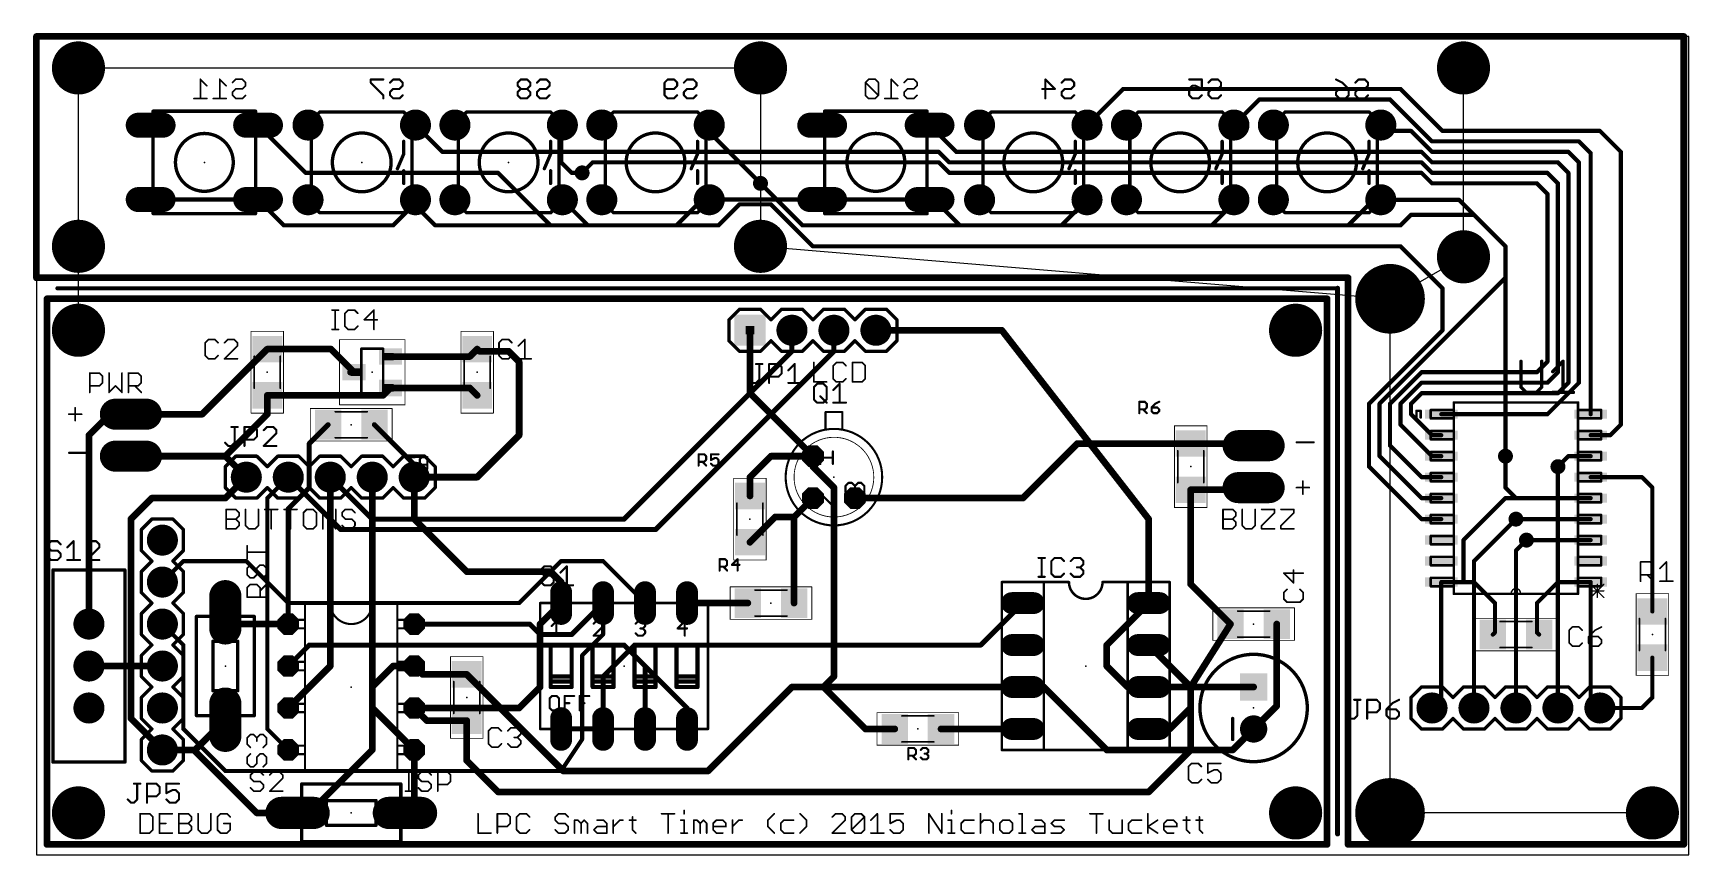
# Model space of a CAD drawing. Extents: x 0 to 100, y 0 to 50.
import ezdxf

# ---------------------------------------------------------------- set-up
doc = ezdxf.new("R2010")
doc.units = 0
for name, color, linetype in [('1', 22, 'CONTINUOUS'), ('114', 2, 'CONTINUOUS'), ('16', 175, 'CONTINUOUS'), ('17', 82, 'CONTINUOUS'), ('18', 82, 'CONTINUOUS'), ('19', 53, 'CONTINUOUS'), ('20', 7, 'CONTINUOUS'), ('21', 253, 'CONTINUOUS'), ('22', 253, 'CONTINUOUS'), ('23', 7, 'CONTINUOUS'), ('24', 7, 'CONTINUOUS'), ('25', 253, 'CONTINUOUS'), ('26', 253, 'CONTINUOUS'), ('27', 253, 'CONTINUOUS'), ('39', 22, 'CONTINUOUS'), ('40', 175, 'CONTINUOUS'), ('51', 253, 'CONTINUOUS'), ('52', 253, 'CONTINUOUS')]:
    doc.layers.add(name, color=color, linetype=linetype)

# ---------------------------------------------------------------- blocks, each defined once
blk = doc.blocks.new('RECT')
blk.add_solid([(-0.5, -0.5), (0.5, -0.5), (-0.5, 0.5), (0.5, 0.5)])
blk = doc.blocks.new('SQUAREP')
blk.add_solid([(-0.5, -0.5), (0.5, -0.5), (-0.5, 0.5), (0.5, 0.5)])
blk = doc.blocks.new('ROUNDP')
at = {"const_width": 0.5}
blk.add_lwpolyline([(0, -0.25, 1), (0, 0.25, 1), (0, -0.25)], format="xyb", dxfattribs=at)
blk = doc.blocks.new('LONGP100')
at = {"const_width": 1}
blk.add_lwpolyline([(-0.5, 0), (0.5, 0)], dxfattribs=at)
at = {"const_width": 0.5}
for points in [[(-0.5, 0.25, 1), (-0.5, -0.25)], [(0.5, -0.25, 1), (0.5, 0.25)]]:
    blk.add_lwpolyline(points, format="xyb", dxfattribs=at)
blk = doc.blocks.new('OCTAGONP')
at = {"const_width": 0.5}
blk.add_lwpolyline([(-0.25, -0.1036), (-0.25, 0.1036), (-0.1036, 0.25), (0.1036, 0.25), (0.25, 0.1036), (0.25, -0.1036), (0.1036, -0.25), (-0.1036, -0.25), (-0.25, -0.1036), (-0.25, 0.1036)], dxfattribs=at)
blk = doc.blocks.new('ROUNDV')
at = {"const_width": 0.5}
blk.add_lwpolyline([(0, -0.25, 1), (0, 0.25, 1), (0, -0.25)], format="xyb", dxfattribs=at)

msp = doc.modelspace()

# ---------------------------------------------------------------- linework, layer by layer
at = {"layer": '1'}
for points, const_width in [([(65.7606, 46.355), (63.5762, 44.1706)], 0.254), ([(82.55, 46.355), (65.7606, 46.355)], 0.254), ([(85.09, 43.815), (82.55, 46.355)], 0.254), ([(74.0156, 45.72), (72.4662, 44.1706)], 0.254), ([(81.915, 45.72), (74.0156, 45.72)], 0.254), ([(84.455, 43.18), (81.915, 45.72)], 0.254), ([(16.295, 41.275), (13.41, 44.16)], 0.254), ([(24.5618, 42.545), (22.9362, 44.1706)], 0.254), ([(55.665, 42.545), (54.05, 44.16)], 0.254), ([(81.7118, 43.815), (81.3562, 44.1706)], 0.254), ([(83.185, 43.815), (81.7118, 43.815)], 0.254), ([(84.455, 42.545), (83.185, 43.815)], 0.254), ([(93.345, 43.18), (84.455, 43.18)], 0.254), ([(94.615, 43.815), (85.09, 43.815)], 0.254), ([(94.0562, 42.4688), (93.345, 43.18)], 0.254), ([(95.885, 42.545), (94.615, 43.815)], 0.254), ([(54.61, 42.545), (24.5618, 42.545)], 0.254), ([(55.245, 41.91), (54.61, 42.545)], 0.254), ([(83.82, 42.545), (55.665, 42.545)], 0.254), ([(84.455, 41.91), (83.82, 42.545)], 0.254), ([(92.71, 42.545), (84.455, 42.545)], 0.254), ([(93.345, 41.91), (92.71, 42.545)], 0.254), ([(94.0562, 26.67), (94.0562, 42.4688)], 0.254), ([(95.885, 26.035), (95.885, 42.545)], 0.254), ([(27.94, 41.275), (16.295, 41.275)], 0.254), ([(31.115, 38.1), (27.94, 41.275)], 0.254), ([(33.655, 41.91), (33.02, 41.275)], 0.254), ([(54.61, 41.91), (33.655, 41.91)], 0.254), ([(55.245, 41.275), (54.61, 41.91)], 0.254), ([(83.82, 41.91), (55.245, 41.91)], 0.254), ([(83.82, 41.275), (55.245, 41.275)], 0.254), ([(84.455, 41.275), (83.82, 41.91)], 0.254), ([(84.455, 40.64), (83.82, 41.275)], 0.254), ([(92.075, 41.91), (84.455, 41.91)], 0.254), ([(91.44, 41.275), (84.455, 41.275)], 0.254), ([(92.075, 40.64), (91.44, 41.275)], 0.254), ([(92.71, 41.275), (92.075, 41.91)], 0.254), ([(92.71, 28.575), (92.71, 41.275)], 0.254), ([(93.345, 28.575), (93.345, 41.91)], 0.254), ([(46.355, 38.1), (43.815, 40.64)], 0.254), ([(90.805, 40.64), (84.455, 40.64)], 0.254), ([(91.44, 40.005), (90.805, 40.64)], 0.254), ([(91.44, 29.845), (91.44, 40.005)], 0.254), ([(92.075, 29.21), (92.075, 40.64)], 0.254), ([(42.545, 39.37), (41.275, 38.1)], 0.254), ([(44.45, 39.37), (42.545, 39.37)], 0.254), ([(46.99, 36.83), (44.45, 39.37)], 0.254), ([(41.275, 38.1), (31.115, 38.1)], 0.254), ([(82.55, 38.1), (46.355, 38.1)], 0.254), ([(83.185, 38.735), (82.55, 38.1)], 0.254), ([(86.995, 38.735), (83.185, 38.735)], 0.254), ([(88.9, 36.83), (86.995, 38.735)], 0.254), ([(82.55, 36.83), (46.99, 36.83)], 0.254), ([(85.09, 34.29), (82.55, 36.83)], 0.254), ([(88.9, 34.925), (88.9, 36.83)], 0.254), ([(81.28, 27.305), (88.9, 34.925)], 0.254), ([(85.09, 31.75), (85.09, 34.29)], 0.254), ([(45.72, 30.48), (45.72, 31.75)], 0.3048), ([(48.26, 30.48), (48.26, 31.75)], 0.3048), ([(80.645, 27.305), (85.09, 31.75)], 0.254), ([(13.97, 30.61), (10.03, 26.67)], 0.4064), ([(13.97, 30.61), (17.82, 30.61)], 0.4064), ([(17.82, 30.61), (19.22, 29.21)], 0.4064), ([(21.42, 30.16), (26.22, 30.16)], 0.4064), ([(26.22, 30.16), (26.67, 30.61)], 0.4064), ([(26.8, 30.48), (26.67, 30.61)], 0.4064), ([(28.575, 30.48), (26.8, 30.48)], 0.4064), ([(29.21, 29.845), (28.575, 30.48)], 0.4064), ([(35.56, 20.32), (45.72, 30.48)], 0.3048), ([(37.465, 19.685), (48.26, 30.48)], 0.3048), ([(19.05, 29.21), (19.01, 29.21)], 0.4064), ([(29.21, 25.4), (29.21, 29.845)], 0.4064), ([(81.915, 27.305), (83.82, 29.21)], 0.254), ([(83.82, 29.21), (90.805, 29.21)], 0.254), ([(90.805, 29.21), (91.44, 29.845)], 0.254), ([(91.44, 28.575), (92.075, 29.21)], 0.254), ([(20.97, 27.81), (21.42, 28.26)], 0.4064), ([(21.42, 28.26), (26.22, 28.26)], 0.4064), ([(26.22, 28.26), (26.67, 27.81)], 0.4064), ([(82.55, 27.305), (83.82, 28.575)], 0.254), ([(83.185, 27.305), (83.82, 27.94)], 0.254), ([(83.82, 28.575), (91.44, 28.575)], 0.254), ([(83.82, 27.94), (92.075, 27.94)], 0.254), ([(91.44, 26.67), (93.345, 28.575)], 0.254), ([(92.075, 27.94), (92.71, 28.575)], 0.254), ([(13.97, 27.81), (13.97, 26.67)], 0.4064), ([(13.97, 27.81), (20.97, 27.81)], 0.4064), ([(80.645, 23.495), (80.645, 27.305)], 0.254), ([(81.28, 24.13), (81.28, 27.305)], 0.254), ([(81.915, 24.765), (81.915, 27.305)], 0.254), ([(82.55, 26.035), (82.55, 27.305)], 0.254), ([(83.185, 26.67), (83.185, 27.305)], 0.254), ([(10.03, 26.67), (5.715, 26.67)], 0.4064), ([(13.97, 26.67), (11.43, 24.13)], 0.4064), ([(84.455, 24.13), (82.55, 26.035)], 0.254), ([(84.455, 25.4), (83.185, 26.67)], 0.254), ([(85.0138, 26.67), (91.44, 26.67)], 0.254), ([(95.25, 25.4), (95.885, 26.035)], 0.254), ([(26.67, 22.86), (29.21, 25.4)], 0.4064), ([(62.995, 24.895), (59.69, 21.59)], 0.4064), ([(69.85, 24.895), (62.995, 24.895)], 0.4064), ([(69.85, 24.895), (73.53, 24.895)], 0.4064), ([(73.53, 24.895), (73.66, 24.765)], 0.4064), ([(85.0138, 25.4), (84.455, 25.4)], 0.254), ([(94.0562, 25.4), (95.25, 25.4)], 0.254), ([(5.715, 24.13), (11.43, 24.13)], 0.4064), ([(11.43, 24.13), (12.7, 22.86)], 0.4064), ([(43.18, 22.86), (44.45, 24.13)], 0.4064), ([(44.45, 24.13), (46.99, 24.13)], 0.4064), ([(46.99, 24.26), (46.99, 24.13)], 0.4064), ([(46.99, 24.13), (46.99, 23.495)], 0.4064), ([(83.82, 21.59), (81.28, 24.13)], 0.254), ([(83.82, 22.86), (81.915, 24.765)], 0.254), ([(85.0138, 24.13), (84.455, 24.13)], 0.254), ([(88.9, 24.13), (88.9, 22.225)], 0.254), ([(92.075, 23.495), (92.71, 24.13)], 0.254), ([(92.71, 24.13), (94.0562, 24.13)], 0.254), ([(12.7, 22.86), (11.43, 21.59)], 0.4064), ([(22.86, 22.86), (26.67, 22.86)], 0.4064), ([(43.18, 21.72), (43.18, 22.86)], 0.4064), ([(46.99, 23.495), (48.26, 22.225)], 0.4064), ([(83.82, 20.32), (80.645, 23.495)], 0.254), ([(15.24, 22.86), (18.415, 19.685)], 0.3048), ([(17.78, 22.86), (20.32, 20.32)], 0.3048), ([(48.26, 22.225), (48.26, 10.795)], 0.4064), ([(69.85, 22.095), (73.53, 22.095)], 0.4064), ([(69.85, 22.095), (69.85, 16.38)], 0.4064), ([(73.53, 22.095), (73.66, 22.225)], 0.4064), ([(85.0138, 22.86), (83.82, 22.86)], 0.254), ([(88.9, 22.225), (89.535, 21.59)], 0.254), ([(94.0562, 22.86), (97.155, 22.86)], 0.254), ([(97.155, 22.86), (97.79, 22.225)], 0.254), ([(97.79, 22.225), (97.79, 14.735)], 0.254), ([(6.985, 21.59), (5.715, 20.32)], 0.4064), ([(11.43, 21.59), (6.985, 21.59)], 0.4064), ([(45.85, 20.45), (46.99, 21.59)], 0.4064), ([(59.69, 21.59), (49.53, 21.59)], 0.4064), ([(85.0138, 21.59), (83.82, 21.59)], 0.254), ([(88.9, 21.59), (86.36, 19.05)], 0.254), ([(89.535, 21.59), (88.9, 21.59)], 0.254), ([(94.0562, 21.59), (89.535, 21.59)], 0.254), ([(5.715, 20.32), (5.715, 8.255)], 0.4064), ([(20.32, 20.32), (35.56, 20.32)], 0.3048), ([(44.71, 20.45), (43.18, 18.92)], 0.4064), ([(45.85, 20.45), (44.71, 20.45)], 0.4064), ([(45.85, 15.24), (45.85, 20.45)], 0.4064), ([(85.0138, 20.32), (83.82, 20.32)], 0.254), ([(89.535, 20.32), (94.0562, 20.32)], 0.254), ([(18.415, 19.685), (37.465, 19.685)], 0.3048), ([(86.36, 19.05), (86.36, 16.51)], 0.254), ([(90.17, 19.05), (94.0562, 19.05)], 0.254), ([(7.62, 16.51), (8.89, 17.78)], 0.254), ([(8.89, 17.78), (12.7, 17.78)], 0.254), ([(12.7, 17.78), (15.24, 15.24)], 0.254), ([(29.21, 15.24), (31.75, 17.78)], 0.254), ([(31.75, 17.78), (34.29, 17.78)], 0.254), ([(34.29, 17.78), (36.83, 15.24)], 0.254), ([(69.85, 16.38), (72.26, 13.97)], 0.4064), ([(85.0138, 16.51), (85.0138, 9.4488)], 0.254), ([(85.0138, 16.51), (86.36, 16.51)], 0.254), ([(86.36, 16.51), (86.995, 16.51)], 0.254), ([(86.995, 16.51), (88.265, 15.24)], 0.254), ([(92.075, 16.51), (90.805, 15.24)], 0.254), ([(94.0562, 16.51), (92.075, 16.51)], 0.254), ([(94.0562, 16.51), (94.0562, 9.4488)], 0.254), ([(15.24, 15.24), (29.21, 15.24)], 0.254), ([(34.29, 15.24), (32.385, 13.335)], 0.3048), ([(39.37, 15.24), (43.05, 15.24)], 0.4064), ([(88.265, 15.24), (88.265, 13.465)], 0.254), ([(90.805, 15.24), (90.805, 13.465)], 0.254), ([(12.14, 13.97), (11.43, 14.68)], 0.4064), ([(15.24, 13.97), (12.14, 13.97)], 0.4064), ([(22.86, 13.97), (29.845, 13.97)], 0.3048), ([(29.845, 13.97), (30.48, 13.335)], 0.3048), ([(69.85, 10.16), (72.26, 13.97)], 0.4064), ([(75.06, 13.97), (75.06, 9.02)], 0.4064), ([(30.48, 13.335), (32.385, 13.335)], 0.3048), ([(88.265, 13.465), (88.135, 13.335)], 0.254), ([(90.805, 13.465), (90.935, 13.335)], 0.254), ([(16.51, 12.7), (15.24, 11.43)], 0.3048), ([(35.56, 12.7), (16.51, 12.7)], 0.3048), ([(36.83, 11.43), (35.56, 12.7)], 0.3048), ([(69.85, 10.16), (67.31, 12.7)], 0.4064), ([(97.79, 11.935), (97.79, 9.525)], 0.254), ([(21.59, 11.43), (20.32, 10.16)], 0.4064), ([(22.86, 11.43), (21.59, 11.43)], 0.4064), ([(23.365, 10.925), (22.86, 11.43)], 0.4064), ([(26.035, 10.925), (23.365, 10.925)], 0.4064), ([(31.88, 5.08), (26.035, 10.925)], 0.4064), ([(39.37, 8.89), (36.83, 11.43)], 0.3048), ([(36.83, 7.62), (36.83, 11.43)], 0.3048), ([(20.32, 10.16), (20.32, 6.35)], 0.4064), ([(45.72, 10.16), (40.64, 5.08)], 0.4064), ([(45.72, 10.16), (47.625, 10.16)], 0.4064), ([(48.26, 10.795), (47.625, 10.16)], 0.4064), ([(47.625, 10.16), (59.69, 10.16)], 0.4064), ([(50.165, 7.62), (47.625, 10.16)], 0.4064), ([(69.85, 8.89), (69.85, 10.16)], 0.4064), ([(23.625, 8.125), (22.86, 8.89)], 0.4064), ([(39.37, 7.62), (39.37, 8.89)], 0.3048), ([(68.58, 7.62), (69.85, 8.89)], 0.4064), ([(69.85, 6.35), (69.85, 8.89)], 0.4064), ([(75.06, 9.02), (73.66, 7.62)], 0.4064), ([(85.0138, 9.4488), (84.455, 8.89)], 0.254), ([(94.0562, 9.4488), (94.615, 8.89)], 0.254), ([(97.79, 9.525), (97.155, 8.89)], 0.254), ([(5.715, 8.255), (7.62, 6.35)], 0.4064), ([(9.6, 6.35), (11.43, 8.18)], 0.4064), ([(26.035, 8.125), (23.625, 8.125)], 0.4064), ([(26.035, 8.125), (26.035, 5.715)], 0.4064), ([(97.155, 8.89), (94.615, 8.89)], 0.254), ([(34.29, 7.62), (31.75, 7.62)], 0.3048), ([(51.94, 7.62), (50.165, 7.62)], 0.4064), ([(54.74, 7.62), (59.69, 7.62)], 0.4064), ([(67.31, 7.62), (68.58, 7.62)], 0.4064), ([(7.62, 6.35), (9.525, 6.35)], 0.4064), ([(9.525, 6.35), (9.6, 6.35)], 0.4064), ([(13.335, 2.54), (9.525, 6.35)], 0.4064), ([(16.51, 2.54), (20.32, 6.35)], 0.4064), ([(22.86, 6.35), (22.86, 3.1)], 0.4064), ([(67.31, 3.81), (69.85, 6.35)], 0.4064), ([(26.035, 5.715), (27.94, 3.81)], 0.4064), ([(40.64, 5.08), (31.88, 5.08)], 0.4064), ([(27.94, 3.81), (67.31, 3.81)], 0.4064), ([(22.86, 3.1), (22.3, 2.54)], 0.4064), ([(15.8, 2.54), (13.335, 2.54)], 0.4064), ([(15.8, 2.54), (16.51, 2.54)], 0.4064)]:
    msp.add_lwpolyline(points, dxfattribs=dict(at, const_width=const_width))
for points, const_width in [([(65.7606, 46.4185, 1), (65.7606, 46.2915)], 0.127), ([(65.8055, 46.3101, 1), (65.7157, 46.3999)], 0.127), ([(82.5949, 46.3999, 1), (82.5051, 46.3101)], 0.127), ([(82.55, 46.2915, 1), (82.55, 46.4185)], 0.127), ([(74.0156, 45.7835, 1), (74.0156, 45.6565)], 0.127), ([(74.0605, 45.6751, 1), (73.9707, 45.7649)], 0.127), ([(81.9599, 45.7649, 1), (81.8701, 45.6751)], 0.127), ([(81.915, 45.6565, 1), (81.915, 45.7835)], 0.127), ([(13.4549, 44.2049, 1), (13.3651, 44.1151)], 0.127), ([(22.9811, 44.2155, 1), (22.8913, 44.1257)], 0.127), ([(54.0949, 44.2049, 1), (54.0051, 44.1151)], 0.127), ([(63.5313, 44.2155, 1), (63.6211, 44.1257)], 0.127), ([(72.4213, 44.2155, 1), (72.5111, 44.1257)], 0.127), ([(81.4011, 44.2155, 1), (81.3113, 44.1257)], 0.127), ([(81.7118, 43.8785, 1), (81.7118, 43.7515)], 0.127), ([(81.6669, 43.7701, 1), (81.7567, 43.8599)], 0.127), ([(83.2299, 43.8599, 1), (83.1401, 43.7701)], 0.127), ([(83.185, 43.7515, 1), (83.185, 43.8785)], 0.127), ([(84.455, 43.2435, 1), (84.455, 43.1165)], 0.127), ([(84.4101, 43.1351, 1), (84.4999, 43.2249)], 0.127), ([(85.09, 43.8785, 1), (85.09, 43.7515)], 0.127), ([(85.0451, 43.7701, 1), (85.1349, 43.8599)], 0.127), ([(93.3899, 43.2249, 1), (93.3001, 43.1351)], 0.127), ([(93.345, 43.1165, 1), (93.345, 43.2435)], 0.127), ([(94.6599, 43.8599, 1), (94.5701, 43.7701)], 0.127), ([(94.615, 43.7515, 1), (94.615, 43.8785)], 0.127), ([(24.5618, 42.6085, 1), (24.5618, 42.4815)], 0.127), ([(24.5169, 42.5001, 1), (24.6067, 42.5899)], 0.127), ([(54.6549, 42.5899, 1), (54.5651, 42.5001)], 0.127), ([(54.61, 42.4815, 1), (54.61, 42.6085)], 0.127), ([(55.665, 42.6085, 1), (55.665, 42.4815)], 0.127), ([(55.6201, 42.5001, 1), (55.7099, 42.5899)], 0.127), ([(83.8649, 42.5899, 1), (83.7751, 42.5001)], 0.127), ([(83.82, 42.4815, 1), (83.82, 42.6085)], 0.127), ([(84.455, 42.6085, 1), (84.455, 42.4815)], 0.127), ([(84.4101, 42.5001, 1), (84.4999, 42.5899)], 0.127), ([(92.7549, 42.5899, 1), (92.6651, 42.5001)], 0.127), ([(92.71, 42.4815, 1), (92.71, 42.6085)], 0.127), ([(94.1197, 42.4688, 1), (93.9927, 42.4688)], 0.127), ([(94.0113, 42.4239, 1), (94.1011, 42.5137)], 0.127), ([(95.9485, 42.545, 1), (95.8215, 42.545)], 0.127), ([(95.8401, 42.5001, 1), (95.9299, 42.5899)], 0.127), ([(16.295, 41.3385, 1), (16.295, 41.2115)], 0.127), ([(16.2501, 41.2301, 1), (16.3399, 41.3199)], 0.127), ([(27.9849, 41.3199, 1), (27.8951, 41.2301)], 0.127), ([(27.94, 41.2115, 1), (27.94, 41.3385)], 0.127), ([(32.9751, 41.3199, 1), (33.0649, 41.2301)], 0.127), ([(33.655, 41.9735, 1), (33.655, 41.8465)], 0.127), ([(33.6999, 41.8651, 1), (33.6101, 41.9549)], 0.127), ([(54.6549, 41.9549, 1), (54.5651, 41.8651)], 0.127), ([(54.61, 41.8465, 1), (54.61, 41.9735)], 0.127), ([(55.245, 41.9735, 1), (55.245, 41.8465)], 0.127), ([(55.245, 41.3385, 1), (55.245, 41.2115)], 0.127), ([(55.2001, 41.8651, 1), (55.2899, 41.9549)], 0.127), ([(55.2001, 41.2301, 1), (55.2899, 41.3199)], 0.127), ([(83.8649, 41.9549, 1), (83.7751, 41.8651)], 0.127), ([(83.8649, 41.3199, 1), (83.7751, 41.2301)], 0.127), ([(83.82, 41.8465, 1), (83.82, 41.9735)], 0.127), ([(83.82, 41.2115, 1), (83.82, 41.3385)], 0.127), ([(84.455, 41.9735, 1), (84.455, 41.8465)], 0.127), ([(84.455, 41.3385, 1), (84.455, 41.2115)], 0.127), ([(84.4101, 41.8651, 1), (84.4999, 41.9549)], 0.127), ([(84.4101, 41.2301, 1), (84.4999, 41.3199)], 0.127), ([(91.4849, 41.3199, 1), (91.3951, 41.2301)], 0.127), ([(91.44, 41.2115, 1), (91.44, 41.3385)], 0.127), ([(92.1199, 41.9549, 1), (92.0301, 41.8651)], 0.127), ([(92.075, 41.8465, 1), (92.075, 41.9735)], 0.127), ([(92.7735, 41.275, 1), (92.6465, 41.275)], 0.127), ([(92.6651, 41.2301, 1), (92.7549, 41.3199)], 0.127), ([(93.4085, 41.91, 1), (93.2815, 41.91)], 0.127), ([(93.3001, 41.8651, 1), (93.3899, 41.9549)], 0.127), ([(43.8599, 40.6849, 1), (43.7701, 40.5951)], 0.127), ([(84.455, 40.7035, 1), (84.455, 40.5765)], 0.127), ([(84.4101, 40.5951, 1), (84.4999, 40.6849)], 0.127), ([(90.8499, 40.6849, 1), (90.7601, 40.5951)], 0.127), ([(90.805, 40.5765, 1), (90.805, 40.7035)], 0.127), ([(91.5035, 40.005, 1), (91.3765, 40.005)], 0.127), ([(91.3951, 39.9601, 1), (91.4849, 40.0499)], 0.127), ([(92.1385, 40.64, 1), (92.0115, 40.64)], 0.127), ([(92.0301, 40.5951, 1), (92.1199, 40.6849)], 0.127), ([(42.545, 39.4335, 1), (42.545, 39.3065)], 0.127), ([(42.5899, 39.3251, 1), (42.5001, 39.4149)], 0.127), ([(44.4949, 39.4149, 1), (44.4051, 39.3251)], 0.127), ([(44.45, 39.3065, 1), (44.45, 39.4335)], 0.127), ([(31.115, 38.1635, 1), (31.115, 38.0365)], 0.127), ([(31.0701, 38.0551, 1), (31.1599, 38.1449)], 0.127), ([(41.2301, 38.1449, 1), (41.3199, 38.0551)], 0.127), ([(41.275, 38.0365, 1), (41.275, 38.1635)], 0.127), ([(46.355, 38.1635, 1), (46.355, 38.0365)], 0.127), ([(46.3101, 38.0551, 1), (46.3999, 38.1449)], 0.127), ([(82.5051, 38.1449, 1), (82.5949, 38.0551)], 0.127), ([(82.55, 38.0365, 1), (82.55, 38.1635)], 0.127), ([(83.185, 38.7985, 1), (83.185, 38.6715)], 0.127), ([(83.2299, 38.6901, 1), (83.1401, 38.7799)], 0.127), ([(87.0399, 38.7799, 1), (86.9501, 38.6901)], 0.127), ([(86.995, 38.6715, 1), (86.995, 38.7985)], 0.127), ([(46.99, 36.8935, 1), (46.99, 36.7665)], 0.127), ([(46.9451, 36.7851, 1), (47.0349, 36.8749)], 0.127), ([(82.5949, 36.8749, 1), (82.5051, 36.7851)], 0.127), ([(82.55, 36.7665, 1), (82.55, 36.8935)], 0.127), ([(88.9635, 36.83, 1), (88.8365, 36.83)], 0.127), ([(88.8551, 36.7851, 1), (88.9449, 36.8749)], 0.127), ([(85.1535, 34.29, 1), (85.0265, 34.29)], 0.127), ([(85.0451, 34.2451, 1), (85.1349, 34.3349)], 0.127), ([(88.8365, 34.925, 1), (88.9635, 34.925)], 0.127), ([(88.9449, 34.8801, 1), (88.8551, 34.9699)], 0.127), ([(45.7962, 31.75, 1), (45.6438, 31.75)], 0.1524), ([(48.3362, 31.75, 1), (48.1838, 31.75)], 0.1524), ([(85.0265, 31.75, 1), (85.1535, 31.75)], 0.127), ([(85.1349, 31.7051, 1), (85.0451, 31.7949)], 0.127), ([(13.97, 30.7116, 1), (13.97, 30.5084)], 0.2032), ([(14.0418, 30.5382, 1), (13.8982, 30.6818)], 0.2032), ([(17.8918, 30.6818, 1), (17.7482, 30.5382)], 0.2032), ([(17.82, 30.5084, 1), (17.82, 30.7116)], 0.2032), ([(21.42, 30.2616, 1), (21.42, 30.0584)], 0.2032), ([(26.1482, 30.2318, 1), (26.2918, 30.0882)], 0.2032), ([(26.22, 30.0584, 1), (26.22, 30.2616)], 0.2032), ([(26.7418, 30.6818, 1), (26.5982, 30.5382)], 0.2032), ([(26.7418, 30.5382, 1), (26.5982, 30.6818)], 0.2032), ([(26.8, 30.5816, 1), (26.8, 30.3784)], 0.2032), ([(26.7282, 30.4082, 1), (26.8718, 30.5518)], 0.2032), ([(28.6468, 30.5518, 1), (28.5032, 30.4082)], 0.2032), ([(28.575, 30.3784, 1), (28.575, 30.5816)], 0.2032), ([(45.6438, 30.48, 1), (45.7962, 30.48)], 0.1524), ([(45.7739, 30.4261, 1), (45.6661, 30.5339)], 0.1524), ([(48.1838, 30.48, 1), (48.3362, 30.48)], 0.1524), ([(48.3139, 30.4261, 1), (48.2061, 30.5339)], 0.1524), ([(19.01, 29.3116, 1), (19.01, 29.1084)], 0.2032), ([(19.05, 29.1084, 1), (19.05, 29.3116)], 0.2032), ([(19.1482, 29.1382, 1), (19.2918, 29.2818)], 0.2032), ([(29.3116, 29.845, 1), (29.1084, 29.845)], 0.2032), ([(29.1382, 29.7732, 1), (29.2818, 29.9168)], 0.2032), ([(83.82, 29.2735, 1), (83.82, 29.1465)], 0.127), ([(83.8649, 29.1651, 1), (83.7751, 29.2549)], 0.127), ([(90.7601, 29.2549, 1), (90.8499, 29.1651)], 0.127), ([(90.805, 29.1465, 1), (90.805, 29.2735)], 0.127), ([(91.3765, 29.845, 1), (91.5035, 29.845)], 0.127), ([(91.4849, 29.8001, 1), (91.3951, 29.8899)], 0.127), ([(92.0115, 29.21, 1), (92.1385, 29.21)], 0.127), ([(92.1199, 29.1651, 1), (92.0301, 29.2549)], 0.127), ([(21.42, 28.3616, 1), (21.42, 28.1584)], 0.2032), ([(21.4918, 28.1882, 1), (21.3482, 28.3318)], 0.2032), ([(26.2918, 28.3318, 1), (26.1482, 28.1882)], 0.2032), ([(26.22, 28.1584, 1), (26.22, 28.3616)], 0.2032), ([(83.82, 28.6385, 1), (83.82, 28.5115)], 0.127), ([(83.82, 28.0035, 1), (83.82, 27.8765)], 0.127), ([(83.8649, 28.5301, 1), (83.7751, 28.6199)], 0.127), ([(83.8649, 27.8951, 1), (83.7751, 27.9849)], 0.127), ([(91.3951, 28.6199, 1), (91.4849, 28.5301)], 0.127), ([(91.44, 28.5115, 1), (91.44, 28.6385)], 0.127), ([(92.075, 27.8765, 1), (92.075, 28.0035)], 0.127), ([(92.6465, 28.575, 1), (92.7735, 28.575)], 0.127), ([(92.7549, 28.5301, 1), (92.6651, 28.6199)], 0.127), ([(93.2815, 28.575, 1), (93.4085, 28.575)], 0.127), ([(93.3899, 28.5301, 1), (93.3001, 28.6199)], 0.127), ([(14.0716, 27.81, 1), (13.8684, 27.81)], 0.2032), ([(13.97, 27.9116, 1), (13.97, 27.7084)], 0.2032), ([(20.8982, 27.8818, 1), (21.0418, 27.7382)], 0.2032), ([(20.97, 27.7084, 1), (20.97, 27.9116)], 0.2032), ([(26.5982, 27.7382, 1), (26.7418, 27.8818)], 0.2032), ([(80.7085, 27.305, 1), (80.5815, 27.305)], 0.127), ([(80.6001, 27.3499, 1), (80.6899, 27.2601)], 0.127), ([(81.3435, 27.305, 1), (81.2165, 27.305)], 0.127), ([(81.2351, 27.3499, 1), (81.3249, 27.2601)], 0.127), ([(81.9785, 27.305, 1), (81.8515, 27.305)], 0.127), ([(81.8701, 27.3499, 1), (81.9599, 27.2601)], 0.127), ([(82.6135, 27.305, 1), (82.4865, 27.305)], 0.127), ([(82.5051, 27.3499, 1), (82.5949, 27.2601)], 0.127), ([(83.2485, 27.305, 1), (83.1215, 27.305)], 0.127), ([(83.1401, 27.3499, 1), (83.2299, 27.2601)], 0.127), ([(92.0301, 27.9849, 1), (92.1199, 27.8951)], 0.127), ([(5.715, 26.7716, 1), (5.715, 26.5684)], 0.2032), ([(9.9582, 26.7418, 1), (10.1018, 26.5982)], 0.2032), ([(10.03, 26.5684, 1), (10.03, 26.7716)], 0.2032), ([(13.8684, 26.67, 1), (14.0716, 26.67)], 0.2032), ([(14.0418, 26.5982, 1), (13.8982, 26.7418)], 0.2032), ([(82.5949, 26.0799, 1), (82.5051, 25.9901)], 0.127), ([(82.4865, 26.035, 1), (82.6135, 26.035)], 0.127), ([(83.2299, 26.7149, 1), (83.1401, 26.6251)], 0.127), ([(83.1215, 26.67, 1), (83.2485, 26.67)], 0.127), ([(85.0138, 26.7335, 1), (85.0138, 26.6065)], 0.127), ([(91.3951, 26.7149, 1), (91.4849, 26.6251)], 0.127), ([(91.44, 26.6065, 1), (91.44, 26.7335)], 0.127), ([(93.9927, 26.67, 1), (94.1197, 26.67)], 0.127), ([(95.8215, 26.035, 1), (95.9485, 26.035)], 0.127), ([(95.9299, 25.9901, 1), (95.8401, 26.0799)], 0.127), ([(29.1084, 25.4, 1), (29.3116, 25.4)], 0.2032), ([(29.2818, 25.3282, 1), (29.1382, 25.4718)], 0.2032), ([(62.995, 24.9966, 1), (62.995, 24.7934)], 0.2032), ([(63.0668, 24.8232, 1), (62.9232, 24.9668)], 0.2032), ([(69.85, 24.9966, 1), (69.85, 24.7934)], 0.2032), ([(69.85, 24.7934, 1), (69.85, 24.9966)], 0.2032), ([(73.6018, 24.9668, 1), (73.4582, 24.8232)], 0.2032), ([(73.53, 24.7934, 1), (73.53, 24.9966)], 0.2032), ([(84.455, 25.4635, 1), (84.455, 25.3365)], 0.127), ([(84.4101, 25.3551, 1), (84.4999, 25.4449)], 0.127), ([(85.0138, 25.3365, 1), (85.0138, 25.4635)], 0.127), ([(94.0562, 25.4635, 1), (94.0562, 25.3365)], 0.127), ([(95.2051, 25.4449, 1), (95.2949, 25.3551)], 0.127), ([(95.25, 25.3365, 1), (95.25, 25.4635)], 0.127), ([(5.715, 24.2316, 1), (5.715, 24.0284)], 0.2032), ([(11.5018, 24.2018, 1), (11.3582, 24.0582)], 0.2032), ([(11.3582, 24.2018, 1), (11.5018, 24.0582)], 0.2032), ([(11.43, 24.0284, 1), (11.43, 24.2316)], 0.2032), ([(44.45, 24.2316, 1), (44.45, 24.0284)], 0.2032), ([(44.5218, 24.0582, 1), (44.3782, 24.2018)], 0.2032), ([(47.0916, 24.26, 1), (46.8884, 24.26)], 0.2032), ([(47.0916, 24.13, 1), (46.8884, 24.13)], 0.2032), ([(46.8884, 24.13, 1), (47.0916, 24.13)], 0.2032), ([(46.99, 24.0284, 1), (46.99, 24.2316)], 0.2032), ([(73.5882, 24.6932, 1), (73.7318, 24.8368)], 0.2032), ([(81.3249, 24.1749, 1), (81.2351, 24.0851)], 0.127), ([(81.2165, 24.13, 1), (81.3435, 24.13)], 0.127), ([(81.9599, 24.8099, 1), (81.8701, 24.7201)], 0.127), ([(81.8515, 24.765, 1), (81.9785, 24.765)], 0.127), ([(84.455, 24.1935, 1), (84.455, 24.0665)], 0.127), ([(84.4101, 24.0851, 1), (84.4999, 24.1749)], 0.127), ([(85.0138, 24.0665, 1), (85.0138, 24.1935)], 0.127), ([(88.9635, 24.13, 1), (88.8365, 24.13)], 0.127), ([(92.71, 24.1935, 1), (92.71, 24.0665)], 0.127), ([(92.7549, 24.0851, 1), (92.6651, 24.1749)], 0.127), ([(94.0562, 24.0665, 1), (94.0562, 24.1935)], 0.127), ([(12.7718, 22.7882, 1), (12.6282, 22.9318)], 0.2032), ([(22.86, 22.9616, 1), (22.86, 22.7584)], 0.2032), ([(26.67, 22.7584, 1), (26.67, 22.9616)], 0.2032), ([(43.2816, 22.86, 1), (43.0784, 22.86)], 0.2032), ([(46.8884, 23.495, 1), (47.0916, 23.495)], 0.2032), ([(47.0618, 23.5668, 1), (46.9182, 23.4232)], 0.2032), ([(80.6899, 23.5399, 1), (80.6001, 23.4501)], 0.127), ([(80.5815, 23.495, 1), (80.7085, 23.495)], 0.127), ([(92.0301, 23.5399, 1), (92.1199, 23.4501)], 0.127), ([(12.6282, 22.7882, 1), (12.7718, 22.9318)], 0.2032), ([(15.2939, 22.9139, 1), (15.1861, 22.8061)], 0.1524), ([(17.8339, 22.9139, 1), (17.7261, 22.8061)], 0.1524), ([(26.5982, 22.9318, 1), (26.7418, 22.7882)], 0.2032), ([(43.1082, 22.9318, 1), (43.2518, 22.7882)], 0.2032), ([(48.3616, 22.225, 1), (48.1584, 22.225)], 0.2032), ([(48.1882, 22.1532, 1), (48.3318, 22.2968)], 0.2032), ([(69.85, 22.1966, 1), (69.85, 21.9934)], 0.2032), ([(69.9516, 22.095, 1), (69.7484, 22.095)], 0.2032), ([(73.4582, 22.1668, 1), (73.6018, 22.0232)], 0.2032), ([(73.53, 21.9934, 1), (73.53, 22.1966)], 0.2032), ([(73.7318, 22.1532, 1), (73.5882, 22.2968)], 0.2032), ([(83.82, 22.9235, 1), (83.82, 22.7965)], 0.127), ([(83.7751, 22.8151, 1), (83.8649, 22.9049)], 0.127), ([(85.0138, 22.7965, 1), (85.0138, 22.9235)], 0.127), ([(88.9449, 22.2699, 1), (88.8551, 22.1801)], 0.127), ([(88.8365, 22.225, 1), (88.9635, 22.225)], 0.127), ([(94.0562, 22.9235, 1), (94.0562, 22.7965)], 0.127), ([(97.1999, 22.9049, 1), (97.1101, 22.8151)], 0.127), ([(97.155, 22.7965, 1), (97.155, 22.9235)], 0.127), ([(97.8535, 22.225, 1), (97.7265, 22.225)], 0.127), ([(97.7451, 22.1801, 1), (97.8349, 22.2699)], 0.127), ([(6.985, 21.6916, 1), (6.985, 21.4884)], 0.2032), ([(7.0568, 21.5182, 1), (6.9132, 21.6618)], 0.2032), ([(11.3582, 21.6618, 1), (11.5018, 21.5182)], 0.2032), ([(11.43, 21.4884, 1), (11.43, 21.6916)], 0.2032), ([(43.0784, 21.72, 1), (43.2816, 21.72)], 0.2032), ([(47.0618, 21.5182, 1), (46.9182, 21.6618)], 0.2032), ([(49.53, 21.6916, 1), (49.53, 21.4884)], 0.2032), ([(59.6182, 21.6618, 1), (59.7618, 21.5182)], 0.2032), ([(59.69, 21.4884, 1), (59.69, 21.6916)], 0.2032), ([(83.82, 21.6535, 1), (83.82, 21.5265)], 0.127), ([(83.7751, 21.5451, 1), (83.8649, 21.6349)], 0.127), ([(85.0138, 21.5265, 1), (85.0138, 21.6535)], 0.127), ([(88.9, 21.6535, 1), (88.9, 21.5265)], 0.127), ([(88.9449, 21.5451, 1), (88.8551, 21.6349)], 0.127), ([(89.535, 21.6535, 1), (89.535, 21.5265)], 0.127), ([(89.4901, 21.5451, 1), (89.5799, 21.6349)], 0.127), ([(89.535, 21.5265, 1), (89.535, 21.6535)], 0.127), ([(94.0562, 21.5265, 1), (94.0562, 21.6535)], 0.127), ([(5.8166, 20.32, 1), (5.6134, 20.32)], 0.2032), ([(5.6432, 20.3918, 1), (5.7868, 20.2482)], 0.2032), ([(20.32, 20.3962, 1), (20.32, 20.2438)], 0.1524), ([(20.2661, 20.2661, 1), (20.3739, 20.3739)], 0.1524), ([(35.5061, 20.3739, 1), (35.6139, 20.2661)], 0.1524), ([(35.56, 20.2438, 1), (35.56, 20.3962)], 0.1524), ([(44.71, 20.5516, 1), (44.71, 20.3484)], 0.2032), ([(44.7818, 20.3782, 1), (44.6382, 20.5218)], 0.2032), ([(45.9516, 20.45, 1), (45.7484, 20.45)], 0.2032), ([(45.7782, 20.5218, 1), (45.9218, 20.3782)], 0.2032), ([(45.85, 20.3484, 1), (45.85, 20.5516)], 0.2032), ([(83.82, 20.3835, 1), (83.82, 20.2565)], 0.127), ([(83.7751, 20.2751, 1), (83.8649, 20.3649)], 0.127), ([(85.0138, 20.2565, 1), (85.0138, 20.3835)], 0.127), ([(89.535, 20.3835, 1), (89.535, 20.2565)], 0.127), ([(94.0562, 20.2565, 1), (94.0562, 20.3835)], 0.127), ([(18.415, 19.7612, 1), (18.415, 19.6088)], 0.1524), ([(18.3611, 19.6311, 1), (18.4689, 19.7389)], 0.1524), ([(37.4111, 19.7389, 1), (37.5189, 19.6311)], 0.1524), ([(37.465, 19.6088, 1), (37.465, 19.7612)], 0.1524), ([(43.1082, 18.9918, 1), (43.2518, 18.8482)], 0.2032), ([(86.4235, 19.05, 1), (86.2965, 19.05)], 0.127), ([(86.3151, 19.0949, 1), (86.4049, 19.0051)], 0.127), ([(90.17, 19.1135, 1), (90.17, 18.9865)], 0.127), ([(94.0562, 18.9865, 1), (94.0562, 19.1135)], 0.127), ([(8.89, 17.8435, 1), (8.89, 17.7165)], 0.127), ([(8.9349, 17.7351, 1), (8.8451, 17.8249)], 0.127), ([(12.7449, 17.8249, 1), (12.6551, 17.7351)], 0.127), ([(12.7, 17.7165, 1), (12.7, 17.8435)], 0.127), ([(31.75, 17.8435, 1), (31.75, 17.7165)], 0.127), ([(31.7949, 17.7351, 1), (31.7051, 17.8249)], 0.127), ([(34.3349, 17.8249, 1), (34.2451, 17.7351)], 0.127), ([(34.29, 17.7165, 1), (34.29, 17.8435)], 0.127), ([(7.5751, 16.5549, 1), (7.6649, 16.4651)], 0.127), ([(69.7484, 16.38, 1), (69.9516, 16.38)], 0.2032), ([(69.9218, 16.4518, 1), (69.7782, 16.3082)], 0.2032), ([(85.0773, 16.51, 1), (84.9503, 16.51)], 0.127), ([(85.0138, 16.5735, 1), (85.0138, 16.4465)], 0.127), ([(86.36, 16.5735, 1), (86.36, 16.4465)], 0.127), ([(86.2965, 16.51, 1), (86.4235, 16.51)], 0.127), ([(86.36, 16.4465, 1), (86.36, 16.5735)], 0.127), ([(87.0399, 16.5549, 1), (86.9501, 16.4651)], 0.127), ([(86.995, 16.4465, 1), (86.995, 16.5735)], 0.127), ([(92.075, 16.5735, 1), (92.075, 16.4465)], 0.127), ([(92.1199, 16.4651, 1), (92.0301, 16.5549)], 0.127), ([(94.1197, 16.51, 1), (93.9927, 16.51)], 0.127), ([(94.0562, 16.4465, 1), (94.0562, 16.5735)], 0.127), ([(15.24, 15.3035, 1), (15.24, 15.1765)], 0.127), ([(15.1951, 15.1951, 1), (15.2849, 15.2849)], 0.127), ([(29.1651, 15.2849, 1), (29.2549, 15.1951)], 0.127), ([(29.21, 15.1765, 1), (29.21, 15.3035)], 0.127), ([(34.3439, 15.1861, 1), (34.2361, 15.2939)], 0.1524), ([(36.7851, 15.1951, 1), (36.8749, 15.2849)], 0.127), ([(39.37, 15.3416, 1), (39.37, 15.1384)], 0.2032), ([(43.05, 15.1384, 1), (43.05, 15.3416)], 0.2032), ([(45.7484, 15.24, 1), (45.9516, 15.24)], 0.2032), ([(88.3285, 15.24, 1), (88.2015, 15.24)], 0.127), ([(88.2201, 15.1951, 1), (88.3099, 15.2849)], 0.127), ([(90.8685, 15.24, 1), (90.7415, 15.24)], 0.127), ([(90.7601, 15.2849, 1), (90.8499, 15.1951)], 0.127), ([(11.5018, 14.7518, 1), (11.3582, 14.6082)], 0.2032), ([(12.14, 14.0716, 1), (12.14, 13.8684)], 0.2032), ([(12.0682, 13.8982, 1), (12.2118, 14.0418)], 0.2032), ([(15.24, 13.8684, 1), (15.24, 14.0716)], 0.2032), ([(22.86, 14.0462, 1), (22.86, 13.8938)], 0.1524), ([(29.8989, 14.0239, 1), (29.7911, 13.9161)], 0.1524), ([(29.845, 13.8938, 1), (29.845, 14.0462)], 0.1524), ([(72.3459, 13.9157, 1), (72.1741, 14.0243)], 0.2032), ([(72.1882, 13.8982, 1), (72.3318, 14.0418)], 0.2032), ([(75.1616, 13.97, 1), (74.9584, 13.97)], 0.2032), ([(97.7265, 14.735, 1), (97.8535, 14.735)], 0.127), ([(30.48, 13.4112, 1), (30.48, 13.2588)], 0.1524), ([(30.4261, 13.2811, 1), (30.5339, 13.3889)], 0.1524), ([(32.3311, 13.3889, 1), (32.4389, 13.2811)], 0.1524), ([(32.385, 13.2588, 1), (32.385, 13.4112)], 0.1524), ([(88.0901, 13.3799, 1), (88.1799, 13.2901)], 0.127), ([(88.2015, 13.465, 1), (88.3285, 13.465)], 0.127), ([(88.3099, 13.4201, 1), (88.2201, 13.5099)], 0.127), ([(90.8499, 13.5099, 1), (90.7601, 13.4201)], 0.127), ([(90.7415, 13.465, 1), (90.8685, 13.465)], 0.127), ([(90.8901, 13.2901, 1), (90.9799, 13.3799)], 0.127), ([(16.51, 12.7762, 1), (16.51, 12.6238)], 0.1524), ([(16.5639, 12.6461, 1), (16.4561, 12.7539)], 0.1524), ([(35.6139, 12.7539, 1), (35.5061, 12.6461)], 0.1524), ([(35.56, 12.6238, 1), (35.56, 12.7762)], 0.1524), ([(67.3818, 12.7718, 1), (67.2382, 12.6282)], 0.2032), ([(97.8535, 11.935, 1), (97.7265, 11.935)], 0.127), ([(15.1861, 11.4839, 1), (15.2939, 11.3761)], 0.1524), ([(21.59, 11.5316, 1), (21.59, 11.3284)], 0.2032), ([(21.6618, 11.3582, 1), (21.5182, 11.5018)], 0.2032), ([(22.9318, 11.5018, 1), (22.7882, 11.3582)], 0.2032), ([(22.86, 11.3284, 1), (22.86, 11.5316)], 0.2032), ([(23.365, 11.0266, 1), (23.365, 10.8234)], 0.2032), ([(23.2932, 10.8532, 1), (23.4368, 10.9968)], 0.2032), ([(26.1068, 10.9968, 1), (25.9632, 10.8532)], 0.2032), ([(26.035, 10.8234, 1), (26.035, 11.0266)], 0.2032), ([(36.8839, 11.4839, 1), (36.7761, 11.3761)], 0.1524), ([(36.9062, 11.43, 1), (36.7538, 11.43)], 0.1524), ([(36.7761, 11.3761, 1), (36.8839, 11.4839)], 0.1524), ([(20.4216, 10.16, 1), (20.2184, 10.16)], 0.2032), ([(20.2482, 10.2318, 1), (20.3918, 10.0882)], 0.2032), ([(45.72, 10.2616, 1), (45.72, 10.0584)], 0.2032), ([(45.7918, 10.0882, 1), (45.6482, 10.2318)], 0.2032), ([(47.625, 10.2616, 1), (47.625, 10.0584)], 0.2032), ([(47.6968, 10.2318, 1), (47.5532, 10.0882)], 0.2032), ([(47.5532, 10.2318, 1), (47.6968, 10.0882)], 0.2032), ([(47.625, 10.0584, 1), (47.625, 10.2616)], 0.2032), ([(48.1584, 10.795, 1), (48.3616, 10.795)], 0.2032), ([(48.3318, 10.7232, 1), (48.1882, 10.8668)], 0.2032), ([(59.69, 10.0584, 1), (59.69, 10.2616)], 0.2032), ([(69.9516, 10.16, 1), (69.7484, 10.16)], 0.2032), ([(69.7641, 10.2143, 1), (69.9359, 10.1057)], 0.2032), ([(69.7782, 10.0882, 1), (69.9218, 10.2318)], 0.2032), ([(22.9318, 8.9618, 1), (22.7882, 8.8182)], 0.2032), ([(39.4462, 8.89, 1), (39.2938, 8.89)], 0.1524), ([(39.3161, 8.8361, 1), (39.4239, 8.9439)], 0.1524), ([(69.9516, 8.89, 1), (69.7484, 8.89)], 0.2032), ([(69.9218, 8.8182, 1), (69.7782, 8.9618)], 0.2032), ([(74.9584, 9.02, 1), (75.1616, 9.02)], 0.2032), ([(75.1318, 8.9482, 1), (74.9882, 9.0918)], 0.2032), ([(84.9503, 9.4488, 1), (85.0773, 9.4488)], 0.127), ([(85.0587, 9.4039, 1), (84.9689, 9.4937)], 0.127), ([(94.1011, 9.4937, 1), (94.0113, 9.4039)], 0.127), ([(93.9927, 9.4488, 1), (94.1197, 9.4488)], 0.127), ([(97.7265, 9.525, 1), (97.8535, 9.525)], 0.127), ([(97.8349, 9.4801, 1), (97.7451, 9.5699)], 0.127), ([(5.6134, 8.255, 1), (5.8166, 8.255)], 0.2032), ([(5.7868, 8.3268, 1), (5.6432, 8.1832)], 0.2032), ([(11.5018, 8.1082, 1), (11.3582, 8.2518)], 0.2032), ([(23.625, 8.2266, 1), (23.625, 8.0234)], 0.2032), ([(23.5532, 8.0532, 1), (23.6968, 8.1968)], 0.2032), ([(26.1366, 8.125, 1), (25.9334, 8.125)], 0.2032), ([(26.035, 8.0234, 1), (26.035, 8.2266)], 0.2032), ([(69.7484, 8.89, 1), (69.9516, 8.89)], 0.2032), ([(84.4101, 8.9349, 1), (84.4999, 8.8451)], 0.127), ([(94.615, 8.9535, 1), (94.615, 8.8265)], 0.127), ([(94.5701, 8.8451, 1), (94.6599, 8.9349)], 0.127), ([(97.1101, 8.9349, 1), (97.1999, 8.8451)], 0.127), ([(97.155, 8.8265, 1), (97.155, 8.9535)], 0.127), ([(31.75, 7.6962, 1), (31.75, 7.5438)], 0.1524), ([(34.29, 7.5438, 1), (34.29, 7.6962)], 0.1524), ([(36.7538, 7.62, 1), (36.9062, 7.62)], 0.1524), ([(39.2938, 7.62, 1), (39.4462, 7.62)], 0.1524), ([(50.165, 7.7216, 1), (50.165, 7.5184)], 0.2032), ([(50.0932, 7.5482, 1), (50.2368, 7.6918)], 0.2032), ([(51.94, 7.5184, 1), (51.94, 7.7216)], 0.2032), ([(54.74, 7.7216, 1), (54.74, 7.5184)], 0.2032), ([(59.69, 7.5184, 1), (59.69, 7.7216)], 0.2032), ([(67.31, 7.7216, 1), (67.31, 7.5184)], 0.2032), ([(68.5082, 7.6918, 1), (68.6518, 7.5482)], 0.2032), ([(68.58, 7.5184, 1), (68.58, 7.7216)], 0.2032), ([(73.5882, 7.6918, 1), (73.7318, 7.5482)], 0.2032), ([(7.62, 6.4516, 1), (7.62, 6.2484)], 0.2032), ([(7.5482, 6.2782, 1), (7.6918, 6.4218)], 0.2032), ([(9.525, 6.4516, 1), (9.525, 6.2484)], 0.2032), ([(9.5968, 6.4218, 1), (9.4532, 6.2782)], 0.2032), ([(9.5282, 6.4218, 1), (9.6718, 6.2782)], 0.2032), ([(9.525, 6.2484, 1), (9.525, 6.4516)], 0.2032), ([(9.6, 6.2484, 1), (9.6, 6.4516)], 0.2032), ([(20.2184, 6.35, 1), (20.4216, 6.35)], 0.2032), ([(20.3918, 6.2782, 1), (20.2482, 6.4218)], 0.2032), ([(22.9616, 6.35, 1), (22.7584, 6.35)], 0.2032), ([(69.7484, 6.35, 1), (69.9516, 6.35)], 0.2032), ([(69.9218, 6.2782, 1), (69.7782, 6.4218)], 0.2032), ([(25.9334, 5.715, 1), (26.1366, 5.715)], 0.2032), ([(26.1068, 5.7868, 1), (25.9632, 5.6432)], 0.2032), ([(31.88, 5.1816, 1), (31.88, 4.9784)], 0.2032), ([(31.8082, 5.0082, 1), (31.9518, 5.1518)], 0.2032), ([(40.5682, 5.1518, 1), (40.7118, 5.0082)], 0.2032), ([(40.64, 4.9784, 1), (40.64, 5.1816)], 0.2032), ([(27.94, 3.9116, 1), (27.94, 3.7084)], 0.2032), ([(67.31, 3.7084, 1), (67.31, 3.9116)], 0.2032), ([(22.7584, 3.1, 1), (22.9616, 3.1)], 0.2032), ([(22.9318, 3.0282, 1), (22.7882, 3.1718)], 0.2032), ([(27.8682, 3.7382, 1), (28.0118, 3.8818)], 0.2032), ([(67.2382, 3.8818, 1), (67.3818, 3.7382)], 0.2032), ([(13.335, 2.6416, 1), (13.335, 2.4384)], 0.2032), ([(13.2632, 2.4682, 1), (13.4068, 2.6118)], 0.2032), ([(15.8, 2.6416, 1), (15.8, 2.4384)], 0.2032), ([(15.8, 2.4384, 1), (15.8, 2.6416)], 0.2032), ([(16.4382, 2.6118, 1), (16.5818, 2.4682)], 0.2032), ([(16.51, 2.4384, 1), (16.51, 2.6416)], 0.2032), ([(22.2282, 2.6118, 1), (22.3718, 2.4682)], 0.2032)]:
    msp.add_lwpolyline(points, format="xyb", dxfattribs=dict(at, const_width=const_width))
at = {"layer": '114', "const_width": 0.254}
for points in [[(1.27, 34.29), (2.282, 34.29)], [(3.2821, 34.29), (4.2941, 34.29)], [(5.2941, 34.29), (6.3062, 34.29)], [(7.3062, 34.29), (8.3182, 34.29)], [(9.3182, 34.29), (10.3303, 34.29)], [(11.3303, 34.29), (12.3423, 34.29)], [(13.3423, 34.29), (14.3544, 34.29)], [(15.3544, 34.29), (16.3664, 34.29)], [(17.3664, 34.29), (18.3785, 34.29)], [(19.3785, 34.29), (20.3905, 34.29)], [(21.3905, 34.29), (22.4026, 34.29)], [(23.4026, 34.29), (24.4146, 34.29)], [(25.4146, 34.29), (26.4267, 34.29)], [(27.4267, 34.29), (28.4387, 34.29)], [(29.4387, 34.29), (30.4508, 34.29)], [(31.4508, 34.29), (32.4628, 34.29)], [(33.4628, 34.29), (34.4749, 34.29)], [(35.4749, 34.29), (36.4869, 34.29)], [(37.4869, 34.29), (38.499, 34.29)], [(39.499, 34.29), (40.511, 34.29)], [(41.511, 34.29), (42.5231, 34.29)], [(43.5231, 34.29), (44.5351, 34.29)], [(45.5351, 34.29), (46.5472, 34.29)], [(47.5472, 34.29), (48.5592, 34.29)], [(49.5592, 34.29), (50.5713, 34.29)], [(51.5713, 34.29), (52.5833, 34.29)], [(53.5833, 34.29), (54.5954, 34.29)], [(55.5954, 34.29), (56.6074, 34.29)], [(57.6074, 34.29), (58.6195, 34.29)], [(59.6195, 34.29), (60.6315, 34.29)], [(61.6315, 34.29), (62.6436, 34.29)], [(63.6436, 34.29), (64.6556, 34.29)], [(65.6556, 34.29), (66.6677, 34.29)], [(67.6677, 34.29), (68.6797, 34.29)], [(69.6797, 34.29), (70.6918, 34.29)], [(71.6918, 34.29), (72.7038, 34.29)], [(73.7038, 34.29), (74.7159, 34.29)], [(75.7159, 34.29), (76.728, 34.29)], [(77.728, 34.29), (78.74, 34.29)], [(78.74, 34.29), (78.74, 33.2888)], [(78.74, 32.2888), (78.74, 31.2876)], [(78.74, 30.2876), (78.74, 29.2865)], [(78.74, 28.2865), (78.74, 27.2853)], [(78.74, 26.2853), (78.74, 25.2841)], [(78.74, 24.2841), (78.74, 23.2829)], [(78.74, 22.2829), (78.74, 21.2818)], [(78.74, 20.2818), (78.74, 19.2806)], [(78.74, 18.2806), (78.74, 17.2794)], [(78.74, 16.2794), (78.74, 15.2782)], [(78.74, 14.2782), (78.74, 13.2771)], [(78.74, 12.2771), (78.74, 11.2759)], [(78.74, 10.2759), (78.74, 9.2747)], [(78.74, 8.2747), (78.74, 7.2735)], [(78.74, 6.2735), (78.74, 5.2724)], [(78.74, 4.2724), (78.74, 3.2712)], [(78.74, 2.2712), (78.74, 1.27)]]:
    msp.add_lwpolyline(points, dxfattribs=at)
at = {"layer": '114', "const_width": 0.127}
for points in [[(1.27, 34.3535, 1), (1.27, 34.2265)], [(2.282, 34.2265, 1), (2.282, 34.3535)], [(3.2821, 34.3535, 1), (3.2821, 34.2265)], [(4.2941, 34.2265, 1), (4.2941, 34.3535)], [(5.2941, 34.3535, 1), (5.2941, 34.2265)], [(6.3062, 34.2265, 1), (6.3062, 34.3535)], [(7.3062, 34.3535, 1), (7.3062, 34.2265)], [(8.3182, 34.2265, 1), (8.3182, 34.3535)], [(9.3182, 34.3535, 1), (9.3182, 34.2265)], [(10.3303, 34.2265, 1), (10.3303, 34.3535)], [(11.3303, 34.3535, 1), (11.3303, 34.2265)], [(12.3423, 34.2265, 1), (12.3423, 34.3535)], [(13.3423, 34.3535, 1), (13.3423, 34.2265)], [(14.3544, 34.2265, 1), (14.3544, 34.3535)], [(15.3544, 34.3535, 1), (15.3544, 34.2265)], [(16.3664, 34.2265, 1), (16.3664, 34.3535)], [(17.3664, 34.3535, 1), (17.3664, 34.2265)], [(18.3785, 34.2265, 1), (18.3785, 34.3535)], [(19.3785, 34.3535, 1), (19.3785, 34.2265)], [(20.3905, 34.2265, 1), (20.3905, 34.3535)], [(21.3905, 34.3535, 1), (21.3905, 34.2265)], [(22.4026, 34.2265, 1), (22.4026, 34.3535)], [(23.4026, 34.3535, 1), (23.4026, 34.2265)], [(24.4146, 34.2265, 1), (24.4146, 34.3535)], [(25.4146, 34.3535, 1), (25.4146, 34.2265)], [(26.4267, 34.2265, 1), (26.4267, 34.3535)], [(27.4267, 34.3535, 1), (27.4267, 34.2265)], [(28.4387, 34.2265, 1), (28.4387, 34.3535)], [(29.4387, 34.3535, 1), (29.4387, 34.2265)], [(30.4508, 34.2265, 1), (30.4508, 34.3535)], [(31.4508, 34.3535, 1), (31.4508, 34.2265)], [(32.4628, 34.2265, 1), (32.4628, 34.3535)], [(33.4628, 34.3535, 1), (33.4628, 34.2265)], [(34.4749, 34.2265, 1), (34.4749, 34.3535)], [(35.4749, 34.3535, 1), (35.4749, 34.2265)], [(36.4869, 34.2265, 1), (36.4869, 34.3535)], [(37.4869, 34.3535, 1), (37.4869, 34.2265)], [(38.499, 34.2265, 1), (38.499, 34.3535)], [(39.499, 34.3535, 1), (39.499, 34.2265)], [(40.511, 34.2265, 1), (40.511, 34.3535)], [(41.511, 34.3535, 1), (41.511, 34.2265)], [(42.5231, 34.2265, 1), (42.5231, 34.3535)], [(43.5231, 34.3535, 1), (43.5231, 34.2265)], [(44.5351, 34.2265, 1), (44.5351, 34.3535)], [(45.5351, 34.3535, 1), (45.5351, 34.2265)], [(46.5472, 34.2265, 1), (46.5472, 34.3535)], [(47.5472, 34.3535, 1), (47.5472, 34.2265)], [(48.5592, 34.2265, 1), (48.5592, 34.3535)], [(49.5592, 34.3535, 1), (49.5592, 34.2265)], [(50.5713, 34.2265, 1), (50.5713, 34.3535)], [(51.5713, 34.3535, 1), (51.5713, 34.2265)], [(52.5833, 34.2265, 1), (52.5833, 34.3535)], [(53.5833, 34.3535, 1), (53.5833, 34.2265)], [(54.5954, 34.2265, 1), (54.5954, 34.3535)], [(55.5954, 34.3535, 1), (55.5954, 34.2265)], [(56.6074, 34.2265, 1), (56.6074, 34.3535)], [(57.6074, 34.3535, 1), (57.6074, 34.2265)], [(58.6195, 34.2265, 1), (58.6195, 34.3535)], [(59.6195, 34.3535, 1), (59.6195, 34.2265)], [(60.6315, 34.2265, 1), (60.6315, 34.3535)], [(61.6315, 34.3535, 1), (61.6315, 34.2265)], [(62.6436, 34.2265, 1), (62.6436, 34.3535)], [(63.6436, 34.3535, 1), (63.6436, 34.2265)], [(64.6556, 34.2265, 1), (64.6556, 34.3535)], [(65.6556, 34.3535, 1), (65.6556, 34.2265)], [(66.6677, 34.2265, 1), (66.6677, 34.3535)], [(67.6677, 34.3535, 1), (67.6677, 34.2265)], [(68.6797, 34.2265, 1), (68.6797, 34.3535)], [(69.6797, 34.3535, 1), (69.6797, 34.2265)], [(70.6918, 34.2265, 1), (70.6918, 34.3535)], [(71.6918, 34.3535, 1), (71.6918, 34.2265)], [(72.7038, 34.2265, 1), (72.7038, 34.3535)], [(73.7038, 34.3535, 1), (73.7038, 34.2265)], [(74.7159, 34.2265, 1), (74.7159, 34.3535)], [(75.7159, 34.3535, 1), (75.7159, 34.2265)], [(76.728, 34.2265, 1), (76.728, 34.3535)], [(77.728, 34.3535, 1), (77.728, 34.2265)], [(78.8035, 34.29, 1), (78.6765, 34.29)], [(78.74, 34.2265, 1), (78.74, 34.3535)], [(78.6765, 33.2888, 1), (78.8035, 33.2888)], [(78.8035, 32.2888, 1), (78.6765, 32.2888)], [(78.6765, 31.2876, 1), (78.8035, 31.2876)], [(78.8035, 30.2876, 1), (78.6765, 30.2876)], [(78.6765, 29.2865, 1), (78.8035, 29.2865)], [(78.8035, 28.2865, 1), (78.6765, 28.2865)], [(78.6765, 27.2853, 1), (78.8035, 27.2853)], [(78.8035, 26.2853, 1), (78.6765, 26.2853)], [(78.6765, 25.2841, 1), (78.8035, 25.2841)], [(78.8035, 24.2841, 1), (78.6765, 24.2841)], [(78.6765, 23.2829, 1), (78.8035, 23.2829)], [(78.8035, 22.2829, 1), (78.6765, 22.2829)], [(78.6765, 21.2818, 1), (78.8035, 21.2818)], [(78.8035, 20.2818, 1), (78.6765, 20.2818)], [(78.6765, 19.2806, 1), (78.8035, 19.2806)], [(78.8035, 18.2806, 1), (78.6765, 18.2806)], [(78.6765, 17.2794, 1), (78.8035, 17.2794)], [(78.8035, 16.2794, 1), (78.6765, 16.2794)], [(78.6765, 15.2782, 1), (78.8035, 15.2782)], [(78.8035, 14.2782, 1), (78.6765, 14.2782)], [(78.6765, 13.2771, 1), (78.8035, 13.2771)], [(78.8035, 12.2771, 1), (78.6765, 12.2771)], [(78.6765, 11.2759, 1), (78.8035, 11.2759)], [(78.8035, 10.2759, 1), (78.6765, 10.2759)], [(78.6765, 9.2747, 1), (78.8035, 9.2747)], [(78.8035, 8.2747, 1), (78.6765, 8.2747)], [(78.6765, 7.2735, 1), (78.8035, 7.2735)], [(78.8035, 6.2735, 1), (78.6765, 6.2735)], [(78.6765, 5.2724, 1), (78.8035, 5.2724)], [(78.8035, 4.2724, 1), (78.6765, 4.2724)], [(78.6765, 3.2712, 1), (78.8035, 3.2712)], [(78.8035, 2.2712, 1), (78.6765, 2.2712)], [(78.6765, 1.27, 1), (78.8035, 1.27)]]:
    msp.add_lwpolyline(points, format="xyb", dxfattribs=at)
at = {"layer": '16'}
for points, const_width in [([(99.695, 49.53), (0, 49.53)], 0.4064), ([(0, 49.53), (0, 34.925)], 0.4064), ([(99.695, 0.635), (99.695, 49.53)], 0.4064), ([(31.75, 44.0944), (31.8262, 44.1706)], 0.254), ([(31.75, 41.91), (31.75, 44.0944)], 0.254), ([(40.7162, 44.1706), (40.7162, 43.7388)], 0.254), ([(40.7162, 43.7388), (43.815, 40.64)], 0.254), ([(32.385, 41.275), (31.75, 41.91)], 0.254), ([(33.02, 41.275), (32.385, 41.275)], 0.254), ([(6.91, 39.66), (13.41, 39.66)], 0.254), ([(14.97, 38.1), (13.41, 39.66)], 0.254), ([(22.9362, 39.4462), (21.59, 38.1)], 0.254), ([(22.9362, 39.6494), (22.9362, 39.4462)], 0.3048), ([(22.9362, 39.6494), (22.9362, 39.2938)], 0.254), ([(22.9362, 39.2938), (24.13, 38.1)], 0.254), ([(33.3756, 38.1), (31.8262, 39.6494)], 0.254), ([(40.2844, 39.6494), (38.735, 38.1)], 0.254), ([(40.7162, 39.6494), (40.2844, 39.6494)], 0.254), ([(40.7268, 39.66), (40.7162, 39.6494)], 0.254), ([(47.55, 39.66), (40.7268, 39.66)], 0.254), ([(47.55, 39.66), (54.05, 39.66)], 0.254), ([(54.05, 39.66), (54.32, 39.66)], 0.254), ([(54.32, 39.66), (55.88, 38.1)], 0.254), ([(62.0268, 38.1), (63.5762, 39.6494)], 0.254), ([(72.4662, 39.4462), (71.12, 38.1)], 0.254), ([(72.4662, 39.6494), (72.4662, 39.4462)], 0.254), ([(80.9244, 39.6494), (79.375, 38.1)], 0.254), ([(81.3562, 39.6494), (80.9244, 39.6494)], 0.254), ([(81.3562, 39.6494), (86.0806, 39.6494)], 0.254), ([(86.0806, 39.6494), (88.9, 36.83)], 0.254), ([(21.59, 38.1), (14.97, 38.1)], 0.254), ([(24.13, 38.1), (33.3756, 38.1)], 0.254), ([(38.735, 38.1), (33.3756, 38.1)], 0.254), ([(55.88, 38.1), (62.0268, 38.1)], 0.254), ([(71.12, 38.1), (62.0268, 38.1)], 0.254), ([(79.375, 38.1), (71.12, 38.1)], 0.254), ([(88.9, 36.83), (88.9, 24.13)], 0.254), ([(0, 34.925), (79.375, 34.925)], 0.4064), ([(79.375, 34.925), (79.375, 0.635)], 0.4064), ([(0.635, 33.655), (78.105, 33.655)], 0.4064), ([(0.635, 0.635), (0.635, 33.655)], 0.4064), ([(78.105, 33.655), (78.105, 32.385)], 0.4064), ([(78.105, 32.385), (78.105, 0.635)], 0.4064), ([(43.18, 31.75), (43.18, 27.94)], 0.4064), ([(50.8, 31.75), (58.42, 31.75)], 0.4064), ([(58.42, 31.75), (67.31, 20.32)], 0.4064), ([(43.18, 27.94), (46.99, 24.13)], 0.4064), ([(3.175, 25.4), (4.445, 26.67)], 0.4064), ([(4.445, 26.67), (5.715, 26.67)], 0.4064), ([(16.51, 24.895), (17.65, 26.035)], 0.3048), ([(22.86, 23.625), (20.45, 26.035)], 0.3048), ([(3.175, 13.97), (3.175, 25.4)], 0.4064), ([(16.51, 22.225), (16.51, 24.895)], 0.3048), ([(17.78, 11.43), (17.78, 22.86)], 0.4064), ([(20.32, 8.89), (20.32, 22.86)], 0.4064), ([(22.86, 20.32), (22.86, 22.86)], 0.4064), ([(22.86, 22.86), (22.86, 23.625)], 0.3048), ([(92.075, 8.89), (92.075, 23.495)], 0.254), ([(15.24, 22.86), (13.97, 21.59)], 0.254), ([(15.24, 20.955), (16.51, 22.225)], 0.3048), ([(13.97, 21.59), (13.97, 7.62)], 0.254), ([(15.24, 13.97), (15.24, 20.955)], 0.3048), ([(26.035, 17.145), (22.86, 20.32)], 0.4064), ([(67.31, 20.32), (67.31, 15.24)], 0.4064), ([(86.995, 17.78), (89.535, 20.32)], 0.254), ([(89.535, 18.415), (90.17, 19.05)], 0.254), ([(89.535, 8.89), (89.535, 18.415)], 0.254), ([(26.035, 17.145), (31.115, 17.145)], 0.4064), ([(31.115, 17.145), (31.75, 16.51)], 0.4064), ([(86.995, 8.89), (86.995, 17.78)], 0.254), ([(31.75, 16.51), (31.75, 15.24)], 0.4064), ([(31.75, 15.24), (30.48, 13.97)], 0.4064), ([(34.29, 13.335), (34.29, 15.24)], 0.254), ([(57.15, 12.7), (59.69, 15.24)], 0.3048), ([(64.77, 12.7), (67.31, 15.24)], 0.4064), ([(8.89, 12.7), (7.62, 13.97)], 0.254), ([(30.48, 13.97), (30.48, 10.16)], 0.4064), ([(33.02, 12.065), (34.29, 13.335)], 0.254), ([(8.89, 12.7), (8.89, 7.62)], 0.254), ([(33.02, 6.985), (33.02, 12.065)], 0.254), ([(36.195, 12.7), (34.29, 10.795)], 0.3048), ([(36.195, 12.7), (57.15, 12.7)], 0.3048), ([(64.77, 11.43), (64.77, 12.7)], 0.4064), ([(7.62, 11.43), (3.175, 11.43)], 0.4064), ([(15.24, 8.89), (17.78, 11.43)], 0.4064), ([(66.04, 10.16), (64.77, 11.43)], 0.4064), ([(30.48, 10.16), (29.21, 8.89)], 0.4064), ([(34.29, 10.795), (34.29, 7.62)], 0.3048), ([(59.69, 10.16), (60.96, 10.16)], 0.4064), ([(60.96, 10.16), (64.77, 6.35)], 0.4064), ([(67.31, 10.16), (66.04, 10.16)], 0.4064), ([(67.31, 10.16), (73.66, 10.16)], 0.4064), ([(22.86, 6.35), (20.32, 8.89)], 0.4064), ([(29.21, 8.89), (22.86, 8.89)], 0.4064), ([(8.89, 7.62), (11.43, 5.08)], 0.254), ([(13.97, 7.62), (15.24, 6.35)], 0.254), ([(31.75, 5.08), (33.02, 6.985)], 0.254), ([(72.39, 6.35), (73.66, 7.62)], 0.4064), ([(64.77, 6.35), (72.39, 6.35)], 0.4064), ([(31.75, 5.08), (11.43, 5.08)], 0.254), ([(78.105, 0.635), (0.635, 0.635)], 0.4064), ([(79.375, 0.635), (80.01, 0.635)], 0.4064), ([(80.01, 0.635), (99.695, 0.635)], 0.4064)]:
    msp.add_lwpolyline(points, dxfattribs=dict(at, const_width=const_width))
for points, const_width in [([(0, 49.6316, 1), (0, 49.4284)], 0.2032), ([(0.1016, 49.53, 1), (-0.1016, 49.53)], 0.2032), ([(99.7966, 49.53, 1), (99.5934, 49.53)], 0.2032), ([(99.695, 49.4284, 1), (99.695, 49.6316)], 0.2032), ([(31.8135, 44.0944, 1), (31.6865, 44.0944)], 0.127), ([(31.7051, 44.1393, 1), (31.7949, 44.0495)], 0.127), ([(31.8711, 44.1257, 1), (31.7813, 44.2155)], 0.127), ([(40.7797, 44.1706, 1), (40.6527, 44.1706)], 0.127), ([(40.7611, 43.7837, 1), (40.6713, 43.6939)], 0.127), ([(40.6527, 43.7388, 1), (40.7797, 43.7388)], 0.127), ([(31.7949, 41.9549, 1), (31.7051, 41.8651)], 0.127), ([(31.6865, 41.91, 1), (31.8135, 41.91)], 0.127), ([(32.385, 41.3385, 1), (32.385, 41.2115)], 0.127), ([(32.3401, 41.2301, 1), (32.4299, 41.3199)], 0.127), ([(33.02, 41.2115, 1), (33.02, 41.3385)], 0.127), ([(43.7701, 40.5951, 1), (43.8599, 40.6849)], 0.127), ([(6.91, 39.7235, 1), (6.91, 39.5965)], 0.127), ([(13.4549, 39.7049, 1), (13.3651, 39.6151)], 0.127), ([(13.41, 39.5965, 1), (13.41, 39.7235)], 0.127), ([(23.0124, 39.6494, 1), (22.86, 39.6494)], 0.1524), ([(22.86, 39.4462, 1), (23.0124, 39.4462)], 0.1524), ([(22.9997, 39.6494, 1), (22.8727, 39.6494)], 0.127), ([(22.9811, 39.3387, 1), (22.8913, 39.2489)], 0.127), ([(22.8727, 39.2938, 1), (22.9997, 39.2938)], 0.127), ([(22.9811, 39.4013, 1), (22.8913, 39.4911)], 0.127), ([(31.8711, 39.6943, 1), (31.7813, 39.6045)], 0.127), ([(40.2844, 39.7129, 1), (40.2844, 39.5859)], 0.127), ([(40.3293, 39.6045, 1), (40.2395, 39.6943)], 0.127), ([(40.6713, 39.6943, 1), (40.7611, 39.6045)], 0.127), ([(40.7268, 39.7235, 1), (40.7268, 39.5965)], 0.127), ([(40.7717, 39.6151, 1), (40.6819, 39.7049)], 0.127), ([(40.7162, 39.5859, 1), (40.7162, 39.7129)], 0.127), ([(47.55, 39.7235, 1), (47.55, 39.5965)], 0.127), ([(47.55, 39.5965, 1), (47.55, 39.7235)], 0.127), ([(54.05, 39.7235, 1), (54.05, 39.5965)], 0.127), ([(54.05, 39.5965, 1), (54.05, 39.7235)], 0.127), ([(54.3649, 39.7049, 1), (54.2751, 39.6151)], 0.127), ([(54.32, 39.5965, 1), (54.32, 39.7235)], 0.127), ([(63.6211, 39.6045, 1), (63.5313, 39.6943)], 0.127), ([(72.5297, 39.6494, 1), (72.4027, 39.6494)], 0.127), ([(72.4027, 39.4462, 1), (72.5297, 39.4462)], 0.127), ([(72.5111, 39.4013, 1), (72.4213, 39.4911)], 0.127), ([(80.9244, 39.7129, 1), (80.9244, 39.5859)], 0.127), ([(80.9693, 39.6045, 1), (80.8795, 39.6943)], 0.127), ([(81.3562, 39.7129, 1), (81.3562, 39.5859)], 0.127), ([(81.3562, 39.5859, 1), (81.3562, 39.7129)], 0.127), ([(86.1255, 39.6943, 1), (86.0357, 39.6045)], 0.127), ([(86.0806, 39.5859, 1), (86.0806, 39.7129)], 0.127), ([(14.97, 38.1635, 1), (14.97, 38.0365)], 0.127), ([(14.9251, 38.0551, 1), (15.0149, 38.1449)], 0.127), ([(21.5451, 38.1449, 1), (21.6349, 38.0551)], 0.127), ([(21.59, 38.0365, 1), (21.59, 38.1635)], 0.127), ([(24.13, 38.1635, 1), (24.13, 38.0365)], 0.127), ([(24.0851, 38.0551, 1), (24.1749, 38.1449)], 0.127), ([(33.3756, 38.1635, 1), (33.3756, 38.0365)], 0.127), ([(33.3307, 38.0551, 1), (33.4205, 38.1449)], 0.127), ([(33.3756, 38.0365, 1), (33.3756, 38.1635)], 0.127), ([(38.6901, 38.1449, 1), (38.7799, 38.0551)], 0.127), ([(38.735, 38.0365, 1), (38.735, 38.1635)], 0.127), ([(55.88, 38.1635, 1), (55.88, 38.0365)], 0.127), ([(55.8351, 38.0551, 1), (55.9249, 38.1449)], 0.127), ([(62.0268, 38.1635, 1), (62.0268, 38.0365)], 0.127), ([(61.9819, 38.1449, 1), (62.0717, 38.0551)], 0.127), ([(62.0268, 38.0365, 1), (62.0268, 38.1635)], 0.127), ([(71.12, 38.1635, 1), (71.12, 38.0365)], 0.127), ([(71.0751, 38.1449, 1), (71.1649, 38.0551)], 0.127), ([(71.12, 38.0365, 1), (71.12, 38.1635)], 0.127), ([(79.3301, 38.1449, 1), (79.4199, 38.0551)], 0.127), ([(79.375, 38.0365, 1), (79.375, 38.1635)], 0.127), ([(88.9635, 36.83, 1), (88.8365, 36.83)], 0.127), ([(88.8551, 36.7851, 1), (88.9449, 36.8749)], 0.127), ([(0, 35.0266, 1), (0, 34.8234)], 0.2032), ([(79.4766, 34.925, 1), (79.2734, 34.925)], 0.2032), ([(79.375, 34.8234, 1), (79.375, 35.0266)], 0.2032), ([(-0.1016, 34.925, 1), (0.1016, 34.925)], 0.2032), ([(0.635, 33.7566, 1), (0.635, 33.5534)], 0.2032), ([(0.7366, 33.655, 1), (0.5334, 33.655)], 0.2032), ([(78.2066, 33.655, 1), (78.0034, 33.655)], 0.2032), ([(78.105, 33.5534, 1), (78.105, 33.7566)], 0.2032), ([(78.2066, 32.385, 1), (78.0034, 32.385)], 0.2032), ([(78.0034, 32.385, 1), (78.2066, 32.385)], 0.2032), ([(43.2816, 31.75, 1), (43.0784, 31.75)], 0.2032), ([(50.8, 31.8516, 1), (50.8, 31.6484)], 0.2032), ([(58.5002, 31.8124, 1), (58.3398, 31.6876)], 0.2032), ([(58.42, 31.6484, 1), (58.42, 31.8516)], 0.2032), ([(43.2518, 28.0118, 1), (43.1082, 27.8682)], 0.2032), ([(43.0784, 27.94, 1), (43.2816, 27.94)], 0.2032), ([(4.445, 26.7716, 1), (4.445, 26.5684)], 0.2032), ([(4.5168, 26.5982, 1), (4.3732, 26.7418)], 0.2032), ([(5.715, 26.5684, 1), (5.715, 26.7716)], 0.2032), ([(17.7039, 25.9811, 1), (17.5961, 26.0889)], 0.1524), ([(20.5039, 26.0889, 1), (20.3961, 25.9811)], 0.1524), ([(3.2766, 25.4, 1), (3.0734, 25.4)], 0.2032), ([(3.1032, 25.4718, 1), (3.2468, 25.3282)], 0.2032), ([(16.5862, 24.895, 1), (16.4338, 24.895)], 0.1524), ([(16.4561, 24.9489, 1), (16.5639, 24.8411)], 0.1524), ([(46.9182, 24.0582, 1), (47.0618, 24.2018)], 0.2032), ([(88.8365, 24.13, 1), (88.9635, 24.13)], 0.127), ([(17.8816, 22.86, 1), (17.6784, 22.86)], 0.2032), ([(20.4216, 22.86, 1), (20.2184, 22.86)], 0.2032), ([(22.9616, 22.86, 1), (22.7584, 22.86)], 0.2032), ([(22.9362, 23.625, 1), (22.7838, 23.625)], 0.1524), ([(22.8061, 23.5711, 1), (22.9139, 23.6789)], 0.1524), ([(92.1385, 23.495, 1), (92.0115, 23.495)], 0.127), ([(15.2849, 22.8151, 1), (15.1951, 22.9049)], 0.127), ([(16.4338, 22.225, 1), (16.5862, 22.225)], 0.1524), ([(16.5639, 22.1711, 1), (16.4561, 22.2789)], 0.1524), ([(22.7838, 22.86, 1), (22.9362, 22.86)], 0.1524), ([(14.0335, 21.59, 1), (13.9065, 21.59)], 0.127), ([(13.9251, 21.6349, 1), (14.0149, 21.5451)], 0.127), ([(15.3162, 20.955, 1), (15.1638, 20.955)], 0.1524), ([(15.1861, 21.0089, 1), (15.2939, 20.9011)], 0.1524), ([(22.7584, 20.32, 1), (22.9616, 20.32)], 0.2032), ([(22.9318, 20.3918, 1), (22.7882, 20.2482)], 0.2032), ([(67.4116, 20.32, 1), (67.2084, 20.32)], 0.2032), ([(67.2298, 20.2576, 1), (67.3902, 20.3824)], 0.2032), ([(89.5799, 20.2751, 1), (89.4901, 20.3649)], 0.127), ([(90.2149, 19.0051, 1), (90.1251, 19.0949)], 0.127), ([(89.5985, 18.415, 1), (89.4715, 18.415)], 0.127), ([(89.4901, 18.4599, 1), (89.5799, 18.3701)], 0.127), ([(26.035, 17.2466, 1), (26.035, 17.0434)], 0.2032), ([(25.9632, 17.0732, 1), (26.1068, 17.2168)], 0.2032), ([(31.1868, 17.2168, 1), (31.0432, 17.0732)], 0.2032), ([(31.115, 17.0434, 1), (31.115, 17.2466)], 0.2032), ([(87.0585, 17.78, 1), (86.9315, 17.78)], 0.127), ([(86.9501, 17.8249, 1), (87.0399, 17.7351)], 0.127), ([(31.8516, 16.51, 1), (31.6484, 16.51)], 0.2032), ([(31.6782, 16.4382, 1), (31.8218, 16.5818)], 0.2032), ([(31.6484, 15.24, 1), (31.8516, 15.24)], 0.2032), ([(31.8218, 15.1682, 1), (31.6782, 15.3118)], 0.2032), ([(34.3535, 15.24, 1), (34.2265, 15.24)], 0.127), ([(59.7439, 15.1861, 1), (59.6361, 15.2939)], 0.1524), ([(67.2084, 15.24, 1), (67.4116, 15.24)], 0.2032), ([(67.3818, 15.1682, 1), (67.2382, 15.3118)], 0.2032), ([(3.0734, 13.97, 1), (3.2766, 13.97)], 0.2032), ([(7.6649, 14.0149, 1), (7.5751, 13.9251)], 0.127), ([(15.1638, 13.97, 1), (15.3162, 13.97)], 0.1524), ([(30.5816, 13.97, 1), (30.3784, 13.97)], 0.2032), ([(30.4082, 14.0418, 1), (30.5518, 13.8982)], 0.2032), ([(34.2265, 13.335, 1), (34.3535, 13.335)], 0.127), ([(34.3349, 13.2901, 1), (34.2451, 13.3799)], 0.127), ([(8.9535, 12.7, 1), (8.8265, 12.7)], 0.127), ([(8.8451, 12.6551, 1), (8.9349, 12.7449)], 0.127), ([(33.0835, 12.065, 1), (32.9565, 12.065)], 0.127), ([(32.9751, 12.1099, 1), (33.0649, 12.0201)], 0.127), ([(36.195, 12.7762, 1), (36.195, 12.6238)], 0.1524), ([(36.2489, 12.6461, 1), (36.1411, 12.7539)], 0.1524), ([(57.0961, 12.7539, 1), (57.2039, 12.6461)], 0.1524), ([(57.15, 12.6238, 1), (57.15, 12.7762)], 0.1524), ([(64.8716, 12.7, 1), (64.6684, 12.7)], 0.2032), ([(64.6982, 12.7718, 1), (64.8418, 12.6282)], 0.2032), ([(3.175, 11.5316, 1), (3.175, 11.3284)], 0.2032), ([(7.62, 11.3284, 1), (7.62, 11.5316)], 0.2032), ([(17.6784, 11.43, 1), (17.8816, 11.43)], 0.2032), ([(17.8518, 11.3582, 1), (17.7082, 11.5018)], 0.2032), ([(64.6684, 11.43, 1), (64.8716, 11.43)], 0.2032), ([(64.8418, 11.5018, 1), (64.6982, 11.3582)], 0.2032), ([(30.3784, 10.16, 1), (30.5816, 10.16)], 0.2032), ([(30.5518, 10.0882, 1), (30.4082, 10.2318)], 0.2032), ([(34.3662, 10.795, 1), (34.2138, 10.795)], 0.1524), ([(34.2361, 10.8489, 1), (34.3439, 10.7411)], 0.1524), ([(59.69, 10.2616, 1), (59.69, 10.0584)], 0.2032), ([(61.0318, 10.2318, 1), (60.8882, 10.0882)], 0.2032), ([(60.96, 10.0584, 1), (60.96, 10.2616)], 0.2032), ([(66.04, 10.2616, 1), (66.04, 10.0584)], 0.2032), ([(65.9682, 10.0882, 1), (66.1118, 10.2318)], 0.2032), ([(67.31, 10.2616, 1), (67.31, 10.0584)], 0.2032), ([(67.31, 10.0584, 1), (67.31, 10.2616)], 0.2032), ([(73.66, 10.0584, 1), (73.66, 10.2616)], 0.2032), ([(15.1682, 8.9618, 1), (15.3118, 8.8182)], 0.2032), ([(20.3918, 8.9618, 1), (20.2482, 8.8182)], 0.2032), ([(22.86, 8.9916, 1), (22.86, 8.7884)], 0.2032), ([(29.1382, 8.9618, 1), (29.2818, 8.8182)], 0.2032), ([(29.21, 8.7884, 1), (29.21, 8.9916)], 0.2032), ([(20.2184, 8.89, 1), (20.4216, 8.89)], 0.2032), ([(86.9315, 8.89, 1), (87.0585, 8.89)], 0.127), ([(89.4715, 8.89, 1), (89.5985, 8.89)], 0.127), ([(92.0115, 8.89, 1), (92.1385, 8.89)], 0.127), ([(8.9349, 7.6649, 1), (8.8451, 7.5751)], 0.127), ([(8.8265, 7.62, 1), (8.9535, 7.62)], 0.127), ([(14.0149, 7.6649, 1), (13.9251, 7.5751)], 0.127), ([(13.9065, 7.62, 1), (14.0335, 7.62)], 0.127), ([(32.9565, 6.985, 1), (33.0835, 6.985)], 0.127), ([(33.0728, 6.9498, 1), (32.9672, 7.0202)], 0.127), ([(34.2138, 7.62, 1), (34.3662, 7.62)], 0.1524), ([(73.7318, 7.5482, 1), (73.5882, 7.6918)], 0.2032), ([(15.1951, 6.3051, 1), (15.2849, 6.3949)], 0.127), ([(22.7882, 6.2782, 1), (22.9318, 6.4218)], 0.2032), ([(64.77, 6.4516, 1), (64.77, 6.2484)], 0.2032), ([(64.6982, 6.2782, 1), (64.8418, 6.4218)], 0.2032), ([(72.3182, 6.4218, 1), (72.4618, 6.2782)], 0.2032), ([(72.39, 6.2484, 1), (72.39, 6.4516)], 0.2032), ([(11.43, 5.1435, 1), (11.43, 5.0165)], 0.127), ([(11.3851, 5.0351, 1), (11.4749, 5.1249)], 0.127), ([(31.6972, 5.1152, 1), (31.8028, 5.0448)], 0.127), ([(31.75, 5.0165, 1), (31.75, 5.1435)], 0.127), ([(0.635, 0.7366, 1), (0.635, 0.5334)], 0.2032), ([(0.5334, 0.635, 1), (0.7366, 0.635)], 0.2032), ([(78.0034, 0.635, 1), (78.2066, 0.635)], 0.2032), ([(78.105, 0.5334, 1), (78.105, 0.7366)], 0.2032), ([(79.375, 0.7366, 1), (79.375, 0.5334)], 0.2032), ([(79.2734, 0.635, 1), (79.4766, 0.635)], 0.2032), ([(80.01, 0.7366, 1), (80.01, 0.5334)], 0.2032), ([(80.01, 0.5334, 1), (80.01, 0.7366)], 0.2032), ([(99.5934, 0.635, 1), (99.7966, 0.635)], 0.2032), ([(99.695, 0.5334, 1), (99.695, 0.7366)], 0.2032)]:
    msp.add_lwpolyline(points, format="xyb", dxfattribs=dict(at, const_width=const_width))
at = {"layer": '19'}
for p, q in [((2.54, 47.625), (43.815, 47.625)), ((2.54, 36.83), (2.54, 47.625)), ((43.815, 47.625), (43.815, 36.83)), ((86.36, 36.195), (86.36, 47.625)), ((2.54, 31.75), (2.54, 36.83)), ((43.815, 36.83), (81.915, 33.655)), ((81.915, 33.655), (86.36, 36.195)), ((81.915, 2.54), (81.915, 33.655)), ((19.22, 29.21), (19.05, 29.21)), ((97.79, 2.54), (81.915, 2.54))]:
    msp.add_line(p, q, dxfattribs=at)
at = {"layer": '20'}
for p, q in [((100, 49.52), (0, 49.52)), ((0, 49.52), (0, 0)), ((100, 0), (100, 49.52)), ((0, 0), (100, 0))]:
    msp.add_line(p, q, dxfattribs=at)
at = {"layer": '21'}
for points, const_width in [([(42.545, 33.02), (41.91, 32.385)], 0.2032), ([(42.545, 33.02), (43.815, 33.02)], 0.2032), ([(43.815, 33.02), (44.45, 32.385)], 0.2032), ([(44.45, 32.385), (45.085, 33.02)], 0.2032), ([(45.085, 33.02), (46.355, 33.02)], 0.2032), ([(46.355, 33.02), (46.99, 32.385)], 0.2032), ([(46.99, 32.385), (47.625, 33.02)], 0.2032), ([(47.625, 33.02), (48.895, 33.02)], 0.2032), ([(48.895, 33.02), (49.53, 32.385)], 0.2032), ([(50.165, 33.02), (49.53, 32.385)], 0.2032), ([(50.165, 33.02), (51.435, 33.02)], 0.2032), ([(51.435, 33.02), (52.07, 32.385)], 0.2032), ([(41.91, 32.385), (41.91, 31.115)], 0.2032), ([(52.07, 32.385), (52.07, 31.115)], 0.2032), ([(41.91, 31.115), (42.545, 30.48)], 0.2032), ([(44.45, 31.115), (43.815, 30.48)], 0.2032), ([(45.085, 30.48), (44.45, 31.115)], 0.2032), ([(46.99, 31.115), (46.355, 30.48)], 0.2032), ([(47.625, 30.48), (46.99, 31.115)], 0.2032), ([(49.53, 31.115), (48.895, 30.48)], 0.2032), ([(49.53, 31.115), (50.165, 30.48)], 0.2032), ([(52.07, 31.115), (51.435, 30.48)], 0.2032), ([(19.66, 30.074), (19.66, 30.632)], 0.1524), ([(19.66, 30.632), (20.472, 30.632)], 0.1524), ([(43.815, 30.48), (42.545, 30.48)], 0.2032), ([(46.355, 30.48), (45.085, 30.48)], 0.2032), ([(48.895, 30.48), (47.625, 30.48)], 0.2032), ([(51.435, 30.48), (50.165, 30.48)], 0.2032), ([(19.66, 27.788), (19.66, 28.346)], 0.1524), ([(20.472, 27.788), (19.66, 27.788)], 0.1524), ([(93.2942, 27.3812), (85.7758, 27.3812)], 0.1524), ([(47.752, 26.797), (48.768, 26.797)], 0.127), ([(47.752, 26.797), (47.752, 25.7365)], 0.127), ([(48.768, 26.797), (48.768, 25.7365)], 0.127), ([(83.5152, 26.4668), (83.5152, 26.8732)], 0.1524), ([(83.5152, 26.8732), (83.7692, 26.8732)], 0.1524), ([(83.7692, 26.8732), (83.7692, 26.4668)], 0.1524), ([(12.065, 24.13), (11.43, 23.495)], 0.2032), ([(12.065, 24.13), (13.335, 24.13)], 0.2032), ([(13.335, 24.13), (13.97, 23.495)], 0.2032), ([(13.97, 23.495), (14.605, 24.13)], 0.2032), ([(14.605, 24.13), (15.875, 24.13)], 0.2032), ([(15.875, 24.13), (16.51, 23.495)], 0.2032), ([(16.51, 23.495), (17.145, 24.13)], 0.2032), ([(17.145, 24.13), (18.415, 24.13)], 0.2032), ([(18.415, 24.13), (19.05, 23.495)], 0.2032), ([(19.685, 24.13), (19.05, 23.495)], 0.2032), ([(19.685, 24.13), (20.955, 24.13)], 0.2032), ([(20.955, 24.13), (21.59, 23.495)], 0.2032), ([(21.59, 23.495), (22.225, 24.13)], 0.2032), ([(22.225, 24.13), (23.495, 24.13)], 0.2032), ([(23.495, 24.13), (24.13, 23.495)], 0.2032), ([(11.43, 23.495), (11.43, 22.225)], 0.2032), ([(24.13, 23.495), (24.13, 22.225)], 0.2032), ([(11.43, 22.225), (12.065, 21.59)], 0.2032), ([(13.97, 22.225), (13.335, 21.59)], 0.2032), ([(14.605, 21.59), (13.97, 22.225)], 0.2032), ([(16.51, 22.225), (15.875, 21.59)], 0.2032), ([(17.145, 21.59), (16.51, 22.225)], 0.2032), ([(19.05, 22.225), (18.415, 21.59)], 0.2032), ([(19.05, 22.225), (19.685, 21.59)], 0.2032), ([(21.59, 22.225), (20.955, 21.59)], 0.2032), ([(22.225, 21.59), (21.59, 22.225)], 0.2032), ([(24.13, 22.225), (23.495, 21.59)], 0.2032), ([(13.335, 21.59), (12.065, 21.59)], 0.2032), ([(15.875, 21.59), (14.605, 21.59)], 0.2032), ([(18.415, 21.59), (17.145, 21.59)], 0.2032), ([(20.955, 21.59), (19.685, 21.59)], 0.2032), ([(23.495, 21.59), (22.225, 21.59)], 0.2032), ([(6.35, 19.685), (6.985, 20.32)], 0.2032), ([(6.985, 20.32), (8.255, 20.32)], 0.2032), ([(8.255, 20.32), (8.89, 19.685)], 0.2032), ([(6.35, 18.415), (6.35, 19.685)], 0.2032), ([(8.89, 19.685), (8.89, 18.415)], 0.2032), ([(6.985, 17.78), (6.35, 18.415)], 0.2032), ([(8.89, 18.415), (8.255, 17.78)], 0.2032), ([(5.35, 17.245), (1, 17.245)], 0.2032), ([(1, 17.245), (1, 5.615)], 0.2032), ([(5.35, 5.615), (5.35, 17.245)], 0.2032), ([(6.35, 17.145), (6.985, 17.78)], 0.2032), ([(6.35, 15.875), (6.35, 17.145)], 0.2032), ([(8.255, 17.78), (8.89, 17.145)], 0.2032), ([(8.89, 17.145), (8.89, 15.875)], 0.2032), ([(58.42, 16.51), (58.42, 6.35)], 0.1524), ([(58.42, 16.51), (60.96, 16.51)], 0.1524), ([(60.96, 16.51), (60.96, 6.35)], 0.1524), ([(60.96, 16.51), (62.484, 16.51)], 0.1524), ([(66.04, 16.51), (64.516, 16.51)], 0.1524), ([(68.58, 16.51), (66.04, 16.51)], 0.1524), ([(66.04, 16.51), (66.04, 6.35)], 0.1524), ([(68.58, 6.35), (68.58, 16.51)], 0.1524), ([(94.8563, 15.5778), (94.0598, 16.3744)], 0.0762), ([(94.8563, 16.3744), (94.0598, 15.5778)], 0.0762), ([(94.458, 16.3744), (94.458, 15.5778)], 0.0762), ([(6.985, 15.24), (6.35, 15.875)], 0.2032), ([(6.35, 14.605), (6.985, 15.24)], 0.2032), ([(8.89, 15.875), (8.255, 15.24)], 0.2032), ([(8.255, 15.24), (8.89, 14.605)], 0.2032), ([(16.256, 15.24), (17.78, 15.24)], 0.127), ([(16.256, 5.08), (16.256, 15.24)], 0.127), ([(17.78, 15.24), (20.32, 15.24)], 0.127), ([(20.32, 15.24), (21.844, 15.24)], 0.127), ([(21.844, 15.24), (21.844, 5.08)], 0.127), ([(30.734, 15.24), (30.48, 15.24)], 0.1524), ([(30.48, 7.62), (30.48, 15.24)], 0.1524), ([(32.766, 15.24), (33.274, 15.24)], 0.1524), ([(35.306, 15.24), (35.814, 15.24)], 0.1524), ([(37.846, 15.24), (38.354, 15.24)], 0.1524), ([(40.386, 15.24), (40.64, 15.24)], 0.1524), ([(40.64, 15.24), (40.64, 7.62)], 0.1524), ([(85.7758, 15.7988), (89.2302, 15.7988)], 0.1524), ([(89.2302, 15.7988), (89.8398, 15.7988)], 0.1524), ([(89.8398, 15.7988), (93.2942, 15.7988)], 0.1524), ([(94.8563, 15.9761), (94.0598, 15.9761)], 0.0762), ([(6.35, 13.335), (6.35, 14.605)], 0.2032), ([(8.89, 14.605), (8.89, 13.335)], 0.2032), ([(9.68, 8.43), (9.68, 14.43)], 0.2032), ([(9.68, 14.43), (9.93, 14.43)], 0.2032), ([(13.18, 14.43), (12.93, 14.43)], 0.2032), ([(13.18, 14.43), (13.18, 8.43)], 0.2032), ([(31.1785, 13.8477), (31.4666, 14.1358)], 0.127), ([(31.4666, 14.1358), (31.4666, 13.2715)], 0.127), ([(33.8626, 14.1358), (33.7185, 13.9918)], 0.127), ([(34.1507, 14.1358), (33.8626, 14.1358)], 0.127), ([(34.2947, 13.9918), (34.1507, 14.1358)], 0.127), ([(34.2947, 13.8477), (34.2947, 13.9918)], 0.127), ([(36.2585, 13.9918), (36.4026, 14.1358)], 0.127), ([(36.4026, 14.1358), (36.6907, 14.1358)], 0.127), ([(36.6907, 14.1358), (36.8347, 13.9918)], 0.127), ([(36.8347, 13.9918), (36.8347, 13.8477)], 0.127), ([(39.2307, 14.1358), (38.7985, 13.7037)], 0.127), ([(39.2307, 13.2715), (39.2307, 14.1358)], 0.127), ([(6.35, 13.335), (6.985, 12.7)], 0.2032), ([(8.255, 12.7), (8.89, 13.335)], 0.2032), ([(31.1785, 13.2715), (31.7547, 13.2715)], 0.127), ([(33.7185, 13.2715), (34.2947, 13.8477)], 0.127), ([(34.2947, 13.2715), (33.7185, 13.2715)], 0.127), ([(36.4026, 13.2715), (36.2585, 13.4156)], 0.127), ([(36.6907, 13.2715), (36.4026, 13.2715)], 0.127), ([(36.6907, 13.7037), (36.5466, 13.7037)], 0.127), ([(36.8347, 13.8477), (36.6907, 13.7037)], 0.127), ([(36.6907, 13.7037), (36.8347, 13.5596)], 0.127), ([(36.8347, 13.4156), (36.6907, 13.2715)], 0.127), ([(36.8347, 13.5596), (36.8347, 13.4156)], 0.127), ([(38.7985, 13.7037), (39.3747, 13.7037)], 0.127), ([(6.35, 12.065), (6.985, 12.7)], 0.2032), ([(6.35, 10.795), (6.35, 12.065)], 0.2032), ([(8.255, 12.7), (8.89, 12.065)], 0.2032), ([(8.89, 12.065), (8.89, 10.795)], 0.2032), ([(10.68, 12.43), (10.68, 10.43)], 0.2032), ([(12.18, 12.43), (12.18, 10.43)], 0.2032), ([(32.385, 12.7), (31.115, 12.7)], 0.254), ([(31.115, 12.7), (31.115, 10.795)], 0.254), ([(32.385, 10.795), (32.385, 12.7)], 0.254), ([(34.925, 12.7), (33.655, 12.7)], 0.254), ([(33.655, 12.7), (33.655, 10.795)], 0.254), ([(34.925, 10.795), (34.925, 12.7)], 0.254), ([(37.465, 12.7), (36.195, 12.7)], 0.254), ([(36.195, 12.7), (36.195, 10.795)], 0.254), ([(37.465, 10.795), (37.465, 12.7)], 0.254), ([(40.005, 12.7), (38.735, 12.7)], 0.254), ([(38.735, 12.7), (38.735, 10.795)], 0.254), ([(40.005, 10.795), (40.005, 12.7)], 0.254), ([(6.985, 10.16), (6.35, 10.795)], 0.2032), ([(6.35, 9.525), (6.985, 10.16)], 0.2032), ([(8.89, 10.795), (8.255, 10.16)], 0.2032), ([(8.255, 10.16), (8.89, 9.525)], 0.2032), ([(31.115, 10.795), (32.385, 10.795)], 0.254), ([(31.115, 10.795), (31.115, 10.4902)], 0.254), ([(31.115, 10.4902), (32.385, 10.4902)], 0.254), ([(31.115, 10.4902), (31.115, 10.16)], 0.254), ([(31.115, 10.16), (32.385, 10.16)], 0.254), ([(32.385, 10.4902), (32.385, 10.795)], 0.254), ([(32.385, 10.16), (32.385, 10.4902)], 0.254), ([(33.655, 10.795), (34.925, 10.795)], 0.254), ([(33.655, 10.795), (33.655, 10.4902)], 0.254), ([(33.655, 10.4902), (34.925, 10.4902)], 0.254), ([(33.655, 10.4902), (33.655, 10.16)], 0.254), ([(33.655, 10.16), (34.925, 10.16)], 0.254), ([(34.925, 10.4902), (34.925, 10.795)], 0.254), ([(34.925, 10.16), (34.925, 10.4902)], 0.254), ([(36.195, 10.795), (37.465, 10.795)], 0.254), ([(36.195, 10.795), (36.195, 10.4902)], 0.254), ([(36.195, 10.4902), (37.465, 10.4902)], 0.254), ([(36.195, 10.4902), (36.195, 10.16)], 0.254), ([(36.195, 10.16), (37.465, 10.16)], 0.254), ([(37.465, 10.4902), (37.465, 10.795)], 0.254), ([(37.465, 10.16), (37.465, 10.4902)], 0.254), ([(38.735, 10.795), (40.005, 10.795)], 0.254), ([(38.735, 10.795), (38.735, 10.4902)], 0.254), ([(38.735, 10.4902), (40.005, 10.4902)], 0.254), ([(38.735, 10.4902), (38.735, 10.16)], 0.254), ([(38.735, 10.16), (40.005, 10.16)], 0.254), ([(40.005, 10.4902), (40.005, 10.795)], 0.254), ([(40.005, 10.16), (40.005, 10.4902)], 0.254), ([(83.82, 10.16), (83.185, 9.525)], 0.2032), ([(83.82, 10.16), (85.09, 10.16)], 0.2032), ([(85.09, 10.16), (85.725, 9.525)], 0.2032), ([(85.725, 9.525), (86.36, 10.16)], 0.2032), ([(86.36, 10.16), (87.63, 10.16)], 0.2032), ([(87.63, 10.16), (88.265, 9.525)], 0.2032), ([(88.265, 9.525), (88.9, 10.16)], 0.2032), ([(88.9, 10.16), (90.17, 10.16)], 0.2032), ([(90.17, 10.16), (90.805, 9.525)], 0.2032), ([(91.44, 10.16), (90.805, 9.525)], 0.2032), ([(91.44, 10.16), (92.71, 10.16)], 0.2032), ([(92.71, 10.16), (93.345, 9.525)], 0.2032), ([(93.345, 9.525), (93.98, 10.16)], 0.2032), ([(93.98, 10.16), (95.25, 10.16)], 0.2032), ([(95.25, 10.16), (95.885, 9.525)], 0.2032), ([(6.35, 8.255), (6.35, 9.525)], 0.2032), ([(8.89, 9.525), (8.89, 8.255)], 0.2032), ([(31.1956, 9.6146), (31.0515, 9.4706)], 0.127), ([(31.0515, 9.4706), (31.0515, 8.8944)], 0.127), ([(31.4837, 9.6146), (31.1956, 9.6146)], 0.127), ([(31.6277, 9.4706), (31.4837, 9.6146)], 0.127), ([(31.6277, 8.8944), (31.6277, 9.4706)], 0.127), ([(31.9636, 8.7503), (31.9636, 9.6146)], 0.127), ([(31.9636, 9.6146), (32.5399, 9.6146)], 0.127), ([(31.9636, 9.1825), (32.2517, 9.1825)], 0.127), ([(32.8758, 8.7503), (32.8758, 9.6146)], 0.127), ([(32.8758, 9.6146), (33.452, 9.6146)], 0.127), ([(32.8758, 9.1825), (33.1639, 9.1825)], 0.127), ([(83.185, 9.525), (83.185, 8.255)], 0.2032), ([(95.885, 9.525), (95.885, 8.255)], 0.2032), ([(6.985, 7.62), (6.35, 8.255)], 0.2032), ([(8.89, 8.255), (8.255, 7.62)], 0.2032), ([(9.93, 8.43), (9.68, 8.43)], 0.2032), ([(13.18, 8.43), (12.93, 8.43)], 0.2032), ([(31.0515, 8.8944), (31.1956, 8.7503)], 0.127), ([(31.1956, 8.7503), (31.4837, 8.7503)], 0.127), ([(31.4837, 8.7503), (31.6277, 8.8944)], 0.127), ([(72.39, 8.255), (72.39, 6.985)], 0.2032), ([(83.185, 8.255), (83.82, 7.62)], 0.2032), ([(85.725, 8.255), (85.09, 7.62)], 0.2032), ([(86.36, 7.62), (85.725, 8.255)], 0.2032), ([(88.265, 8.255), (87.63, 7.62)], 0.2032), ([(88.9, 7.62), (88.265, 8.255)], 0.2032), ([(90.805, 8.255), (90.17, 7.62)], 0.2032), ([(90.805, 8.255), (91.44, 7.62)], 0.2032), ([(93.345, 8.255), (92.71, 7.62)], 0.2032), ([(93.98, 7.62), (93.345, 8.255)], 0.2032), ([(95.885, 8.255), (95.25, 7.62)], 0.2032), ([(6.35, 6.985), (6.985, 7.62)], 0.2032), ([(6.35, 5.715), (6.35, 6.985)], 0.2032), ([(8.255, 7.62), (8.89, 6.985)], 0.2032), ([(8.89, 6.985), (8.89, 5.715)], 0.2032), ([(30.734, 7.62), (30.48, 7.62)], 0.1524), ([(32.766, 7.62), (33.274, 7.62)], 0.1524), ([(35.306, 7.62), (35.814, 7.62)], 0.1524), ([(37.846, 7.62), (38.354, 7.62)], 0.1524), ([(40.386, 7.62), (40.64, 7.62)], 0.1524), ([(85.09, 7.62), (83.82, 7.62)], 0.2032), ([(87.63, 7.62), (86.36, 7.62)], 0.2032), ([(90.17, 7.62), (88.9, 7.62)], 0.2032), ([(92.71, 7.62), (91.44, 7.62)], 0.2032), ([(95.25, 7.62), (93.98, 7.62)], 0.2032), ([(60.96, 6.35), (58.42, 6.35)], 0.1524), ([(66.04, 6.35), (60.96, 6.35)], 0.1524), ([(68.58, 6.35), (66.04, 6.35)], 0.1524), ([(1, 5.615), (5.35, 5.615)], 0.2032), ([(6.35, 5.715), (6.985, 5.08)], 0.2032), ([(6.985, 5.08), (8.255, 5.08)], 0.2032), ([(8.255, 5.08), (8.89, 5.715)], 0.2032), ([(21.844, 5.08), (16.256, 5.08)], 0.127), ([(16.05, 4.04), (16.05, 4.29)], 0.2032), ([(16.05, 4.29), (22.05, 4.29)], 0.2032), ([(22.05, 4.29), (22.05, 4.04)], 0.2032), ([(20.05, 3.29), (18.05, 3.29)], 0.2032), ([(16.05, 0.79), (16.05, 1.04)], 0.2032), ([(20.05, 1.79), (18.05, 1.79)], 0.2032), ([(22.05, 0.79), (22.05, 1.04)], 0.2032), ([(22.05, 0.79), (16.05, 0.79)], 0.2032)]:
    msp.add_lwpolyline(points, dxfattribs=dict(at, const_width=const_width))
for points, const_width in [([(42.545, 33.0708, 1), (42.545, 32.9692)], 0.1016), ([(42.5809, 32.9841, 1), (42.5091, 33.0559)], 0.1016), ([(43.8509, 33.0559, 1), (43.7791, 32.9841)], 0.1016), ([(43.815, 32.9692, 1), (43.815, 33.0708)], 0.1016), ([(45.085, 33.0708, 1), (45.085, 32.9692)], 0.1016), ([(45.1209, 32.9841, 1), (45.0491, 33.0559)], 0.1016), ([(46.3909, 33.0559, 1), (46.3191, 32.9841)], 0.1016), ([(46.355, 32.9692, 1), (46.355, 33.0708)], 0.1016), ([(47.625, 33.0708, 1), (47.625, 32.9692)], 0.1016), ([(47.6609, 32.9841, 1), (47.5891, 33.0559)], 0.1016), ([(48.9309, 33.0559, 1), (48.8591, 32.9841)], 0.1016), ([(48.895, 32.9692, 1), (48.895, 33.0708)], 0.1016), ([(50.165, 33.0708, 1), (50.165, 32.9692)], 0.1016), ([(50.2009, 32.9841, 1), (50.1291, 33.0559)], 0.1016), ([(51.4709, 33.0559, 1), (51.3991, 32.9841)], 0.1016), ([(51.435, 32.9692, 1), (51.435, 33.0708)], 0.1016), ([(41.9608, 32.385, 1), (41.8592, 32.385)], 0.1016), ([(41.8741, 32.4209, 1), (41.9459, 32.3491)], 0.1016), ([(44.4141, 32.4209, 1), (44.4859, 32.3491)], 0.1016), ([(44.4141, 32.3491, 1), (44.4859, 32.4209)], 0.1016), ([(46.9541, 32.4209, 1), (47.0259, 32.3491)], 0.1016), ([(46.9541, 32.3491, 1), (47.0259, 32.4209)], 0.1016), ([(49.4941, 32.4209, 1), (49.5659, 32.3491)], 0.1016), ([(49.4941, 32.3491, 1), (49.5659, 32.4209)], 0.1016), ([(52.1208, 32.385, 1), (52.0192, 32.385)], 0.1016), ([(52.0341, 32.3491, 1), (52.1059, 32.4209)], 0.1016), ([(41.9459, 31.1509, 1), (41.8741, 31.0791)], 0.1016), ([(41.8592, 31.115, 1), (41.9608, 31.115)], 0.1016), ([(44.4859, 31.1509, 1), (44.4141, 31.0791)], 0.1016), ([(44.4859, 31.0791, 1), (44.4141, 31.1509)], 0.1016), ([(47.0259, 31.1509, 1), (46.9541, 31.0791)], 0.1016), ([(47.0259, 31.0791, 1), (46.9541, 31.1509)], 0.1016), ([(49.5659, 31.1509, 1), (49.4941, 31.0791)], 0.1016), ([(49.5659, 31.0791, 1), (49.4941, 31.1509)], 0.1016), ([(52.0192, 31.115, 1), (52.1208, 31.115)], 0.1016), ([(52.1059, 31.0791, 1), (52.0341, 31.1509)], 0.1016), ([(19.6981, 30.632, 1), (19.6219, 30.632)], 0.0762), ([(19.66, 30.6701, 1), (19.66, 30.5939)], 0.0762), ([(19.6219, 30.074, 1), (19.6981, 30.074)], 0.0762), ([(20.472, 30.5939, 1), (20.472, 30.6701)], 0.0762), ([(42.545, 30.5308, 1), (42.545, 30.4292)], 0.1016), ([(42.5091, 30.4441, 1), (42.5809, 30.5159)], 0.1016), ([(43.7791, 30.5159, 1), (43.8509, 30.4441)], 0.1016), ([(43.815, 30.4292, 1), (43.815, 30.5308)], 0.1016), ([(45.085, 30.5308, 1), (45.085, 30.4292)], 0.1016), ([(45.0491, 30.4441, 1), (45.1209, 30.5159)], 0.1016), ([(46.3191, 30.5159, 1), (46.3909, 30.4441)], 0.1016), ([(46.355, 30.4292, 1), (46.355, 30.5308)], 0.1016), ([(47.625, 30.5308, 1), (47.625, 30.4292)], 0.1016), ([(47.5891, 30.4441, 1), (47.6609, 30.5159)], 0.1016), ([(48.8591, 30.5159, 1), (48.9309, 30.4441)], 0.1016), ([(48.895, 30.4292, 1), (48.895, 30.5308)], 0.1016), ([(50.165, 30.5308, 1), (50.165, 30.4292)], 0.1016), ([(50.1291, 30.4441, 1), (50.2009, 30.5159)], 0.1016), ([(51.3991, 30.5159, 1), (51.4709, 30.4441)], 0.1016), ([(51.435, 30.4292, 1), (51.435, 30.5308)], 0.1016), ([(19.6981, 28.346, 1), (19.6219, 28.346)], 0.0762), ([(19.66, 27.8261, 1), (19.66, 27.7499)], 0.0762), ([(19.6219, 27.788, 1), (19.6981, 27.788)], 0.0762), ([(20.472, 27.7499, 1), (20.472, 27.8261)], 0.0762), ([(85.7758, 27.4193, 1), (85.7758, 27.3431)], 0.0762), ([(93.2942, 27.3431, 1), (93.2942, 27.4193)], 0.0762), ([(47.752, 26.8287, 1), (47.752, 26.7653)], 0.0635), ([(47.7838, 26.797, 1), (47.7203, 26.797)], 0.0635), ([(48.7998, 26.797, 1), (48.7362, 26.797)], 0.0635), ([(48.768, 26.7653, 1), (48.768, 26.8287)], 0.0635), ([(83.5533, 26.8732, 1), (83.4771, 26.8732)], 0.0762), ([(83.5152, 26.9113, 1), (83.5152, 26.8351)], 0.0762), ([(83.4771, 26.4668, 1), (83.5533, 26.4668)], 0.0762), ([(83.8073, 26.8732, 1), (83.7311, 26.8732)], 0.0762), ([(83.7311, 26.4668, 1), (83.8073, 26.4668)], 0.0762), ([(83.7692, 26.8351, 1), (83.7692, 26.9113)], 0.0762), ([(48.26, 19.939, 1), (48.26, 25.781, 1), (48.26, 19.939)], 0.127), ([(50.4871, 21.931, 0.67), (47.3311, 25.087)], 0.0508), ([(47.3262, 25.0987, 1), (47.336, 25.0753)], 0.0254), ([(47.7203, 25.7365, 1), (47.7838, 25.7365)], 0.0635), ([(48.7362, 25.7365, 1), (48.7998, 25.7365)], 0.0635), ([(12.065, 24.1808, 1), (12.065, 24.0792)], 0.1016), ([(12.1009, 24.0941, 1), (12.0291, 24.1659)], 0.1016), ([(13.3709, 24.1659, 1), (13.2991, 24.0941)], 0.1016), ([(13.335, 24.0792, 1), (13.335, 24.1808)], 0.1016), ([(14.605, 24.1808, 1), (14.605, 24.0792)], 0.1016), ([(14.6409, 24.0941, 1), (14.5691, 24.1659)], 0.1016), ([(15.9109, 24.1659, 1), (15.8391, 24.0941)], 0.1016), ([(15.875, 24.0792, 1), (15.875, 24.1808)], 0.1016), ([(17.145, 24.1808, 1), (17.145, 24.0792)], 0.1016), ([(17.1809, 24.0941, 1), (17.1091, 24.1659)], 0.1016), ([(18.4509, 24.1659, 1), (18.3791, 24.0941)], 0.1016), ([(18.415, 24.0792, 1), (18.415, 24.1808)], 0.1016), ([(19.685, 24.1808, 1), (19.685, 24.0792)], 0.1016), ([(19.7209, 24.0941, 1), (19.6491, 24.1659)], 0.1016), ([(20.9909, 24.1659, 1), (20.9191, 24.0941)], 0.1016), ([(20.955, 24.0792, 1), (20.955, 24.1808)], 0.1016), ([(22.225, 24.1808, 1), (22.225, 24.0792)], 0.1016), ([(22.2609, 24.0941, 1), (22.1891, 24.1659)], 0.1016), ([(23.5309, 24.1659, 1), (23.4591, 24.0941)], 0.1016), ([(23.495, 24.0792, 1), (23.495, 24.1808)], 0.1016), ([(11.4808, 23.495, 1), (11.3792, 23.495)], 0.1016), ([(11.3941, 23.5309, 1), (11.4659, 23.4591)], 0.1016), ([(13.9341, 23.5309, 1), (14.0059, 23.4591)], 0.1016), ([(13.9341, 23.4591, 1), (14.0059, 23.5309)], 0.1016), ([(16.4741, 23.5309, 1), (16.5459, 23.4591)], 0.1016), ([(16.4741, 23.4591, 1), (16.5459, 23.5309)], 0.1016), ([(19.0141, 23.5309, 1), (19.0859, 23.4591)], 0.1016), ([(19.0141, 23.4591, 1), (19.0859, 23.5309)], 0.1016), ([(21.5541, 23.5309, 1), (21.6259, 23.4591)], 0.1016), ([(21.5541, 23.4591, 1), (21.6259, 23.5309)], 0.1016), ([(24.1808, 23.495, 1), (24.0792, 23.495)], 0.1016), ([(24.0941, 23.4591, 1), (24.1659, 23.5309)], 0.1016), ([(46.033, 23.7889, 0.2002), (46.033, 21.9311)], 0.0508), ([(46.0447, 23.784, 1), (46.0213, 23.7938)], 0.0254), ([(11.4659, 22.2609, 1), (11.3941, 22.1891)], 0.1016), ([(11.3792, 22.225, 1), (11.4808, 22.225)], 0.1016), ([(14.0059, 22.2609, 1), (13.9341, 22.1891)], 0.1016), ([(14.0059, 22.1891, 1), (13.9341, 22.2609)], 0.1016), ([(16.5459, 22.2609, 1), (16.4741, 22.1891)], 0.1016), ([(16.5459, 22.1891, 1), (16.4741, 22.2609)], 0.1016), ([(19.0859, 22.2609, 1), (19.0141, 22.1891)], 0.1016), ([(19.0859, 22.1891, 1), (19.0141, 22.2609)], 0.1016), ([(21.6259, 22.2609, 1), (21.5541, 22.1891)], 0.1016), ([(21.6259, 22.1891, 1), (21.5541, 22.2609)], 0.1016), ([(24.0792, 22.225, 1), (24.1808, 22.225)], 0.1016), ([(24.1659, 22.1891, 1), (24.0941, 22.2609)], 0.1016), ([(12.065, 21.6408, 1), (12.065, 21.5392)], 0.1016), ([(12.0291, 21.5541, 1), (12.1009, 21.6259)], 0.1016), ([(13.2991, 21.6259, 1), (13.3709, 21.5541)], 0.1016), ([(13.335, 21.5392, 1), (13.335, 21.6408)], 0.1016), ([(14.605, 21.6408, 1), (14.605, 21.5392)], 0.1016), ([(14.5691, 21.5541, 1), (14.6409, 21.6259)], 0.1016), ([(15.8391, 21.6259, 1), (15.9109, 21.5541)], 0.1016), ([(15.875, 21.5392, 1), (15.875, 21.6408)], 0.1016), ([(17.145, 21.6408, 1), (17.145, 21.5392)], 0.1016), ([(17.1091, 21.5541, 1), (17.1809, 21.6259)], 0.1016), ([(18.3791, 21.6259, 1), (18.4509, 21.5541)], 0.1016), ([(18.415, 21.5392, 1), (18.415, 21.6408)], 0.1016), ([(19.685, 21.6408, 1), (19.685, 21.5392)], 0.1016), ([(19.6491, 21.5541, 1), (19.7209, 21.6259)], 0.1016), ([(20.9191, 21.6259, 1), (20.9909, 21.5541)], 0.1016), ([(20.955, 21.5392, 1), (20.955, 21.6408)], 0.1016), ([(22.225, 21.6408, 1), (22.225, 21.5392)], 0.1016), ([(22.1891, 21.5541, 1), (22.2609, 21.6259)], 0.1016), ([(23.4591, 21.6259, 1), (23.5309, 21.5541)], 0.1016), ([(23.495, 21.5392, 1), (23.495, 21.6408)], 0.1016), ([(46.0213, 21.9262, 1), (46.0447, 21.936)], 0.0254), ([(50.4754, 21.9359, 1), (50.4988, 21.9261)], 0.0254), ([(6.985, 20.3708, 1), (6.985, 20.2692)], 0.1016), ([(7.0209, 20.2841, 1), (6.9491, 20.3559)], 0.1016), ([(8.2909, 20.3559, 1), (8.2191, 20.2841)], 0.1016), ([(8.255, 20.2692, 1), (8.255, 20.3708)], 0.1016), ([(47.3311, 20.633, 0.2002), (49.1889, 20.633)], 0.0508), ([(47.336, 20.6447, 1), (47.3262, 20.6213)], 0.0254), ([(49.1938, 20.6213, 1), (49.184, 20.6447)], 0.0254), ([(6.4008, 19.685, 1), (6.2992, 19.685)], 0.1016), ([(6.3141, 19.7209, 1), (6.3859, 19.6491)], 0.1016), ([(8.9408, 19.685, 1), (8.8392, 19.685)], 0.1016), ([(8.8541, 19.6491, 1), (8.9259, 19.7209)], 0.1016), ([(6.3859, 18.4509, 1), (6.3141, 18.3791)], 0.1016), ([(6.2992, 18.415, 1), (6.4008, 18.415)], 0.1016), ([(8.8392, 18.415, 1), (8.9408, 18.415)], 0.1016), ([(8.9259, 18.3791, 1), (8.8541, 18.4509)], 0.1016), ([(1, 17.2958, 1), (1, 17.1942)], 0.1016), ([(1.0508, 17.245, 1), (0.9492, 17.245)], 0.1016), ([(5.4008, 17.245, 1), (5.2992, 17.245)], 0.1016), ([(5.35, 17.1942, 1), (5.35, 17.2958)], 0.1016), ([(6.4008, 17.145, 1), (6.2992, 17.145)], 0.1016), ([(6.3141, 17.1809, 1), (6.3859, 17.1091)], 0.1016), ([(7.0209, 17.7441, 1), (6.9491, 17.8159)], 0.1016), ([(6.9491, 17.7441, 1), (7.0209, 17.8159)], 0.1016), ([(8.2909, 17.8159, 1), (8.2191, 17.7441)], 0.1016), ([(8.2191, 17.8159, 1), (8.2909, 17.7441)], 0.1016), ([(8.9408, 17.145, 1), (8.8392, 17.145)], 0.1016), ([(8.8541, 17.1091, 1), (8.9259, 17.1809)], 0.1016), ([(58.4581, 16.51, 1), (58.3819, 16.51)], 0.0762), ([(58.42, 16.5481, 1), (58.42, 16.4719)], 0.0762), ([(60.9981, 16.51, 1), (60.9219, 16.51)], 0.0762), ([(60.96, 16.5481, 1), (60.96, 16.4719)], 0.0762), ([(60.96, 16.4719, 1), (60.96, 16.5481)], 0.0762), ([(62.484, 16.51, 1), (64.516, 16.51)], 0.1524), ([(62.5221, 16.51, 1), (62.4459, 16.51)], 0.0762), ([(62.484, 16.4719, 1), (62.484, 16.5481)], 0.0762), ([(64.5541, 16.51, 1), (64.4779, 16.51)], 0.0762), ([(64.516, 16.5481, 1), (64.516, 16.4719)], 0.0762), ([(66.04, 16.5481, 1), (66.04, 16.4719)], 0.0762), ([(66.0781, 16.51, 1), (66.0019, 16.51)], 0.0762), ([(66.04, 16.4719, 1), (66.04, 16.5481)], 0.0762), ([(68.6181, 16.51, 1), (68.5419, 16.51)], 0.0762), ([(68.58, 16.4719, 1), (68.58, 16.5481)], 0.0762), ([(94.0732, 16.3878, 1), (94.0463, 16.3609)], 0.0381), ([(94.4771, 16.3744, 1), (94.439, 16.3744)], 0.0381), ([(94.8698, 16.3609, 1), (94.8428, 16.3878)], 0.0381), ([(6.3859, 15.9109, 1), (6.3141, 15.8391)], 0.1016), ([(6.2992, 15.875, 1), (6.4008, 15.875)], 0.1016), ([(7.0209, 15.2041, 1), (6.9491, 15.2759)], 0.1016), ([(6.9491, 15.2041, 1), (7.0209, 15.2759)], 0.1016), ([(8.2909, 15.2759, 1), (8.2191, 15.2041)], 0.1016), ([(8.2191, 15.2759, 1), (8.2909, 15.2041)], 0.1016), ([(8.8392, 15.875, 1), (8.9408, 15.875)], 0.1016), ([(8.9259, 15.8391, 1), (8.8541, 15.9109)], 0.1016), ([(16.256, 15.2718, 1), (16.256, 15.2082)], 0.0635), ([(16.2877, 15.24, 1), (16.2243, 15.24)], 0.0635), ([(17.78, 15.2718, 1), (17.78, 15.2082)], 0.0635), ([(17.78, 15.24, 1), (20.32, 15.24)], 0.127), ([(17.8117, 15.24, 1), (17.7483, 15.24)], 0.0635), ([(17.78, 15.2082, 1), (17.78, 15.2718)], 0.0635), ([(20.32, 15.2718, 1), (20.32, 15.2082)], 0.0635), ([(20.3517, 15.24, 1), (20.2883, 15.24)], 0.0635), ([(20.32, 15.2082, 1), (20.32, 15.2718)], 0.0635), ([(21.8758, 15.24, 1), (21.8123, 15.24)], 0.0635), ([(21.844, 15.2082, 1), (21.844, 15.2718)], 0.0635), ([(30.48, 15.2781, 1), (30.48, 15.2019)], 0.0762), ([(30.5181, 15.24, 1), (30.4419, 15.24)], 0.0762), ([(30.734, 15.2019, 1), (30.734, 15.2781)], 0.0762), ([(32.766, 15.2781, 1), (32.766, 15.2019)], 0.0762), ([(33.274, 15.2019, 1), (33.274, 15.2781)], 0.0762), ([(35.306, 15.2781, 1), (35.306, 15.2019)], 0.0762), ([(35.814, 15.2019, 1), (35.814, 15.2781)], 0.0762), ([(37.846, 15.2781, 1), (37.846, 15.2019)], 0.0762), ([(38.354, 15.2019, 1), (38.354, 15.2781)], 0.0762), ([(40.386, 15.2781, 1), (40.386, 15.2019)], 0.0762), ([(40.6781, 15.24, 1), (40.6019, 15.24)], 0.0762), ([(40.64, 15.2019, 1), (40.64, 15.2781)], 0.0762), ([(85.7758, 15.8369, 1), (85.7758, 15.7607)], 0.0762), ([(89.2302, 15.8369, 1), (89.2302, 15.7607)], 0.0762), ([(89.2302, 15.7607, 1), (89.2302, 15.8369)], 0.0762), ([(89.8398, 15.8369, 1), (89.8398, 15.7607)], 0.0762), ([(89.8398, 15.7607, 1), (89.8398, 15.8369)], 0.0762), ([(93.2942, 15.7607, 1), (93.2942, 15.8369)], 0.0762), ([(94.0463, 15.5913, 1), (94.0732, 15.5643)], 0.0381), ([(94.0598, 15.9951, 1), (94.0598, 15.957)], 0.0381), ([(94.439, 15.5778, 1), (94.4771, 15.5778)], 0.0381), ([(94.8428, 15.5643, 1), (94.8698, 15.5913)], 0.0381), ([(94.8563, 15.957, 1), (94.8563, 15.9951)], 0.0381), ([(6.4008, 14.605, 1), (6.2992, 14.605)], 0.1016), ([(6.3141, 14.6409, 1), (6.3859, 14.5691)], 0.1016), ([(8.9408, 14.605, 1), (8.8392, 14.605)], 0.1016), ([(8.8541, 14.5691, 1), (8.9259, 14.6409)], 0.1016), ([(9.7308, 14.43, 1), (9.6292, 14.43)], 0.1016), ([(9.68, 14.4808, 1), (9.68, 14.3792)], 0.1016), ([(9.93, 14.3792, 1), (9.93, 14.4808)], 0.1016), ([(12.93, 14.4808, 1), (12.93, 14.3792)], 0.1016), ([(13.2308, 14.43, 1), (13.1292, 14.43)], 0.1016), ([(13.18, 14.3792, 1), (13.18, 14.4808)], 0.1016), ([(31.4984, 14.1358, 1), (31.4349, 14.1358)], 0.0635), ([(31.4891, 14.1134, 1), (31.4442, 14.1583)], 0.0635), ([(33.696, 14.0142, 1), (33.741, 13.9693)], 0.0635), ([(33.8626, 14.1676, 1), (33.8626, 14.1041)], 0.0635), ([(33.885, 14.1134, 1), (33.8401, 14.1583)], 0.0635), ([(34.1731, 14.1583, 1), (34.1282, 14.1134)], 0.0635), ([(34.1507, 14.1041, 1), (34.1507, 14.1676)], 0.0635), ([(34.3265, 13.9918, 1), (34.263, 13.9918)], 0.0635), ([(34.2723, 13.9693, 1), (34.3172, 14.0142)], 0.0635), ([(36.236, 14.0142, 1), (36.281, 13.9693)], 0.0635), ([(36.4026, 14.1676, 1), (36.4026, 14.1041)], 0.0635), ([(36.425, 14.1134, 1), (36.3801, 14.1583)], 0.0635), ([(36.7131, 14.1583, 1), (36.6682, 14.1134)], 0.0635), ([(36.6907, 14.1041, 1), (36.6907, 14.1676)], 0.0635), ([(36.8665, 13.9918, 1), (36.803, 13.9918)], 0.0635), ([(36.8123, 13.9693, 1), (36.8572, 14.0142)], 0.0635), ([(39.2624, 14.1358, 1), (39.1989, 14.1358)], 0.0635), ([(39.2531, 14.1134, 1), (39.2082, 14.1583)], 0.0635), ([(6.3859, 13.3709, 1), (6.3141, 13.2991)], 0.1016), ([(6.2992, 13.335, 1), (6.4008, 13.335)], 0.1016), ([(8.8392, 13.335, 1), (8.9408, 13.335)], 0.1016), ([(8.9259, 13.2991, 1), (8.8541, 13.3709)], 0.1016), ([(31.156, 13.8702, 1), (31.201, 13.8253)], 0.0635), ([(31.1785, 13.3033, 1), (31.1785, 13.2398)], 0.0635), ([(31.4349, 13.2715, 1), (31.4984, 13.2715)], 0.0635), ([(31.7547, 13.2398, 1), (31.7547, 13.3033)], 0.0635), ([(33.696, 13.294, 1), (33.741, 13.249)], 0.0635), ([(33.7185, 13.3033, 1), (33.7185, 13.2398)], 0.0635), ([(34.263, 13.8477, 1), (34.3265, 13.8477)], 0.0635), ([(34.3172, 13.8253, 1), (34.2723, 13.8702)], 0.0635), ([(34.2947, 13.2398, 1), (34.2947, 13.3033)], 0.0635), ([(36.281, 13.438, 1), (36.236, 13.3931)], 0.0635), ([(36.4026, 13.3033, 1), (36.4026, 13.2398)], 0.0635), ([(36.3801, 13.249, 1), (36.425, 13.294)], 0.0635), ([(36.5466, 13.7354, 1), (36.5466, 13.6719)], 0.0635), ([(36.6682, 13.294, 1), (36.7131, 13.249)], 0.0635), ([(36.7131, 13.7261, 1), (36.6682, 13.6812)], 0.0635), ([(36.6682, 13.7261, 1), (36.7131, 13.6812)], 0.0635), ([(36.6907, 13.6719, 1), (36.6907, 13.7354)], 0.0635), ([(36.6907, 13.2398, 1), (36.6907, 13.3033)], 0.0635), ([(36.803, 13.8477, 1), (36.8665, 13.8477)], 0.0635), ([(36.8665, 13.5596, 1), (36.803, 13.5596)], 0.0635), ([(36.803, 13.4156, 1), (36.8665, 13.4156)], 0.0635), ([(36.8572, 13.8253, 1), (36.8123, 13.8702)], 0.0635), ([(36.8123, 13.5372, 1), (36.8572, 13.5821)], 0.0635), ([(36.8572, 13.3931, 1), (36.8123, 13.438)], 0.0635), ([(38.7985, 13.7354, 1), (38.7985, 13.6719)], 0.0635), ([(38.776, 13.7261, 1), (38.821, 13.6812)], 0.0635), ([(39.1989, 13.2715, 1), (39.2624, 13.2715)], 0.0635), ([(39.3747, 13.6719, 1), (39.3747, 13.7354)], 0.0635), ([(6.4008, 12.065, 1), (6.2992, 12.065)], 0.1016), ([(6.3141, 12.1009, 1), (6.3859, 12.0291)], 0.1016), ([(7.0209, 12.6641, 1), (6.9491, 12.7359)], 0.1016), ([(6.9491, 12.6641, 1), (7.0209, 12.7359)], 0.1016), ([(8.2909, 12.7359, 1), (8.2191, 12.6641)], 0.1016), ([(8.2191, 12.7359, 1), (8.2909, 12.6641)], 0.1016), ([(8.9408, 12.065, 1), (8.8392, 12.065)], 0.1016), ([(8.8541, 12.0291, 1), (8.9259, 12.1009)], 0.1016), ([(10.7308, 12.43, 1), (10.6292, 12.43)], 0.1016), ([(12.2308, 12.43, 1), (12.1292, 12.43)], 0.1016), ([(31.115, 12.7635, 1), (31.115, 12.6365)], 0.127), ([(31.1785, 12.7, 1), (31.0515, 12.7)], 0.127), ([(32.4485, 12.7, 1), (32.3215, 12.7)], 0.127), ([(32.385, 12.6365, 1), (32.385, 12.7635)], 0.127), ([(33.655, 12.7635, 1), (33.655, 12.6365)], 0.127), ([(33.7185, 12.7, 1), (33.5915, 12.7)], 0.127), ([(34.9885, 12.7, 1), (34.8615, 12.7)], 0.127), ([(34.925, 12.6365, 1), (34.925, 12.7635)], 0.127), ([(36.195, 12.7635, 1), (36.195, 12.6365)], 0.127), ([(36.2585, 12.7, 1), (36.1315, 12.7)], 0.127), ([(37.5285, 12.7, 1), (37.4015, 12.7)], 0.127), ([(37.465, 12.6365, 1), (37.465, 12.7635)], 0.127), ([(38.735, 12.7635, 1), (38.735, 12.6365)], 0.127), ([(38.7985, 12.7, 1), (38.6715, 12.7)], 0.127), ([(40.0685, 12.7, 1), (39.9415, 12.7)], 0.127), ([(40.005, 12.6365, 1), (40.005, 12.7635)], 0.127), ([(73.66, 5.64, 1), (73.66, 12.14, 1), (73.66, 5.64)], 0.2032), ([(6.3859, 10.8309, 1), (6.3141, 10.7591)], 0.1016), ([(6.2992, 10.795, 1), (6.4008, 10.795)], 0.1016), ([(7.0209, 10.1241, 1), (6.9491, 10.1959)], 0.1016), ([(6.9491, 10.1241, 1), (7.0209, 10.1959)], 0.1016), ([(8.2909, 10.1959, 1), (8.2191, 10.1241)], 0.1016), ([(8.2191, 10.1959, 1), (8.2909, 10.1241)], 0.1016), ([(8.8392, 10.795, 1), (8.9408, 10.795)], 0.1016), ([(8.9259, 10.7591, 1), (8.8541, 10.8309)], 0.1016), ([(10.6292, 10.43, 1), (10.7308, 10.43)], 0.1016), ([(12.1292, 10.43, 1), (12.2308, 10.43)], 0.1016), ([(31.115, 10.8585, 1), (31.115, 10.7315)], 0.127), ([(31.1785, 10.795, 1), (31.0515, 10.795)], 0.127), ([(31.0515, 10.795, 1), (31.1785, 10.795)], 0.127), ([(31.115, 10.5537, 1), (31.115, 10.4267)], 0.127), ([(31.1785, 10.4902, 1), (31.0515, 10.4902)], 0.127), ([(31.0515, 10.4902, 1), (31.1785, 10.4902)], 0.127), ([(31.115, 10.2235, 1), (31.115, 10.0965)], 0.127), ([(31.0515, 10.16, 1), (31.1785, 10.16)], 0.127), ([(32.4485, 10.795, 1), (32.3215, 10.795)], 0.127), ([(32.3215, 10.795, 1), (32.4485, 10.795)], 0.127), ([(32.4485, 10.4902, 1), (32.3215, 10.4902)], 0.127), ([(32.3215, 10.4902, 1), (32.4485, 10.4902)], 0.127), ([(32.3215, 10.16, 1), (32.4485, 10.16)], 0.127), ([(32.385, 10.7315, 1), (32.385, 10.8585)], 0.127), ([(32.385, 10.4267, 1), (32.385, 10.5537)], 0.127), ([(32.385, 10.0965, 1), (32.385, 10.2235)], 0.127), ([(33.655, 10.8585, 1), (33.655, 10.7315)], 0.127), ([(33.7185, 10.795, 1), (33.5915, 10.795)], 0.127), ([(33.5915, 10.795, 1), (33.7185, 10.795)], 0.127), ([(33.655, 10.5537, 1), (33.655, 10.4267)], 0.127), ([(33.7185, 10.4902, 1), (33.5915, 10.4902)], 0.127), ([(33.5915, 10.4902, 1), (33.7185, 10.4902)], 0.127), ([(33.655, 10.2235, 1), (33.655, 10.0965)], 0.127), ([(33.5915, 10.16, 1), (33.7185, 10.16)], 0.127), ([(34.9885, 10.795, 1), (34.8615, 10.795)], 0.127), ([(34.8615, 10.795, 1), (34.9885, 10.795)], 0.127), ([(34.9885, 10.4902, 1), (34.8615, 10.4902)], 0.127), ([(34.8615, 10.4902, 1), (34.9885, 10.4902)], 0.127), ([(34.8615, 10.16, 1), (34.9885, 10.16)], 0.127), ([(34.925, 10.7315, 1), (34.925, 10.8585)], 0.127), ([(34.925, 10.4267, 1), (34.925, 10.5537)], 0.127), ([(34.925, 10.0965, 1), (34.925, 10.2235)], 0.127), ([(36.195, 10.8585, 1), (36.195, 10.7315)], 0.127), ([(36.2585, 10.795, 1), (36.1315, 10.795)], 0.127), ([(36.1315, 10.795, 1), (36.2585, 10.795)], 0.127), ([(36.195, 10.5537, 1), (36.195, 10.4267)], 0.127), ([(36.2585, 10.4902, 1), (36.1315, 10.4902)], 0.127), ([(36.1315, 10.4902, 1), (36.2585, 10.4902)], 0.127), ([(36.195, 10.2235, 1), (36.195, 10.0965)], 0.127), ([(36.1315, 10.16, 1), (36.2585, 10.16)], 0.127), ([(37.5285, 10.795, 1), (37.4015, 10.795)], 0.127), ([(37.4015, 10.795, 1), (37.5285, 10.795)], 0.127), ([(37.5285, 10.4902, 1), (37.4015, 10.4902)], 0.127), ([(37.4015, 10.4902, 1), (37.5285, 10.4902)], 0.127), ([(37.4015, 10.16, 1), (37.5285, 10.16)], 0.127), ([(37.465, 10.7315, 1), (37.465, 10.8585)], 0.127), ([(37.465, 10.4267, 1), (37.465, 10.5537)], 0.127), ([(37.465, 10.0965, 1), (37.465, 10.2235)], 0.127), ([(38.735, 10.8585, 1), (38.735, 10.7315)], 0.127), ([(38.7985, 10.795, 1), (38.6715, 10.795)], 0.127), ([(38.6715, 10.795, 1), (38.7985, 10.795)], 0.127), ([(38.735, 10.5537, 1), (38.735, 10.4267)], 0.127), ([(38.7985, 10.4902, 1), (38.6715, 10.4902)], 0.127), ([(38.6715, 10.4902, 1), (38.7985, 10.4902)], 0.127), ([(38.735, 10.2235, 1), (38.735, 10.0965)], 0.127), ([(38.6715, 10.16, 1), (38.7985, 10.16)], 0.127), ([(40.0685, 10.795, 1), (39.9415, 10.795)], 0.127), ([(39.9415, 10.795, 1), (40.0685, 10.795)], 0.127), ([(40.0685, 10.4902, 1), (39.9415, 10.4902)], 0.127), ([(39.9415, 10.4902, 1), (40.0685, 10.4902)], 0.127), ([(39.9415, 10.16, 1), (40.0685, 10.16)], 0.127), ([(40.005, 10.7315, 1), (40.005, 10.8585)], 0.127), ([(40.005, 10.4267, 1), (40.005, 10.5537)], 0.127), ([(40.005, 10.0965, 1), (40.005, 10.2235)], 0.127), ([(83.82, 10.2108, 1), (83.82, 10.1092)], 0.1016), ([(83.8559, 10.1241, 1), (83.7841, 10.1959)], 0.1016), ([(85.1259, 10.1959, 1), (85.0541, 10.1241)], 0.1016), ([(85.09, 10.1092, 1), (85.09, 10.2108)], 0.1016), ([(86.36, 10.2108, 1), (86.36, 10.1092)], 0.1016), ([(86.3959, 10.1241, 1), (86.3241, 10.1959)], 0.1016), ([(87.6659, 10.1959, 1), (87.5941, 10.1241)], 0.1016), ([(87.63, 10.1092, 1), (87.63, 10.2108)], 0.1016), ([(88.9, 10.2108, 1), (88.9, 10.1092)], 0.1016), ([(88.9359, 10.1241, 1), (88.8641, 10.1959)], 0.1016), ([(90.2059, 10.1959, 1), (90.1341, 10.1241)], 0.1016), ([(90.17, 10.1092, 1), (90.17, 10.2108)], 0.1016), ([(91.44, 10.2108, 1), (91.44, 10.1092)], 0.1016), ([(91.4759, 10.1241, 1), (91.4041, 10.1959)], 0.1016), ([(92.7459, 10.1959, 1), (92.6741, 10.1241)], 0.1016), ([(92.71, 10.1092, 1), (92.71, 10.2108)], 0.1016), ([(93.98, 10.2108, 1), (93.98, 10.1092)], 0.1016), ([(94.0159, 10.1241, 1), (93.9441, 10.1959)], 0.1016), ([(95.2859, 10.1959, 1), (95.2141, 10.1241)], 0.1016), ([(95.25, 10.1092, 1), (95.25, 10.2108)], 0.1016), ([(6.4008, 9.525, 1), (6.2992, 9.525)], 0.1016), ([(6.3141, 9.5609, 1), (6.3859, 9.4891)], 0.1016), ([(8.9408, 9.525, 1), (8.8392, 9.525)], 0.1016), ([(8.8541, 9.4891, 1), (8.9259, 9.5609)], 0.1016), ([(31.029, 9.493, 1), (31.074, 9.4481)], 0.0635), ([(31.0832, 9.4706, 1), (31.0198, 9.4706)], 0.0635), ([(31.1956, 9.6464, 1), (31.1956, 9.5829)], 0.0635), ([(31.218, 9.5922, 1), (31.1731, 9.6371)], 0.0635), ([(31.5061, 9.6371, 1), (31.4612, 9.5922)], 0.0635), ([(31.4837, 9.5829, 1), (31.4837, 9.6464)], 0.0635), ([(31.6595, 9.4706, 1), (31.596, 9.4706)], 0.0635), ([(31.6053, 9.4481, 1), (31.6502, 9.493)], 0.0635), ([(31.9636, 9.6464, 1), (31.9636, 9.5829)], 0.0635), ([(31.9636, 9.2142, 1), (31.9636, 9.1507)], 0.0635), ([(31.9954, 9.6146, 1), (31.9319, 9.6146)], 0.0635), ([(32.2517, 9.1507, 1), (32.2517, 9.2142)], 0.0635), ([(32.5399, 9.5829, 1), (32.5399, 9.6464)], 0.0635), ([(32.9075, 9.6146, 1), (32.844, 9.6146)], 0.0635), ([(32.8758, 9.6464, 1), (32.8758, 9.5829)], 0.0635), ([(32.8758, 9.2142, 1), (32.8758, 9.1507)], 0.0635), ([(33.1639, 9.1507, 1), (33.1639, 9.2142)], 0.0635), ([(33.452, 9.5829, 1), (33.452, 9.6464)], 0.0635), ([(83.2358, 9.525, 1), (83.1342, 9.525)], 0.1016), ([(83.1491, 9.5609, 1), (83.2209, 9.4891)], 0.1016), ([(85.6891, 9.5609, 1), (85.7609, 9.4891)], 0.1016), ([(85.6891, 9.4891, 1), (85.7609, 9.5609)], 0.1016), ([(88.2291, 9.5609, 1), (88.3009, 9.4891)], 0.1016), ([(88.2291, 9.4891, 1), (88.3009, 9.5609)], 0.1016), ([(90.7691, 9.5609, 1), (90.8409, 9.4891)], 0.1016), ([(90.7691, 9.4891, 1), (90.8409, 9.5609)], 0.1016), ([(93.3091, 9.5609, 1), (93.3809, 9.4891)], 0.1016), ([(93.3091, 9.4891, 1), (93.3809, 9.5609)], 0.1016), ([(95.9358, 9.525, 1), (95.8342, 9.525)], 0.1016), ([(95.8491, 9.4891, 1), (95.9209, 9.5609)], 0.1016), ([(6.3859, 8.2909, 1), (6.3141, 8.2191)], 0.1016), ([(6.2992, 8.255, 1), (6.4008, 8.255)], 0.1016), ([(8.8392, 8.255, 1), (8.9408, 8.255)], 0.1016), ([(8.9259, 8.2191, 1), (8.8541, 8.2909)], 0.1016), ([(9.68, 8.4808, 1), (9.68, 8.3792)], 0.1016), ([(9.6292, 8.43, 1), (9.7308, 8.43)], 0.1016), ([(9.93, 8.3792, 1), (9.93, 8.4808)], 0.1016), ([(12.93, 8.4808, 1), (12.93, 8.3792)], 0.1016), ([(13.1292, 8.43, 1), (13.2308, 8.43)], 0.1016), ([(13.18, 8.3792, 1), (13.18, 8.4808)], 0.1016), ([(31.074, 8.9168, 1), (31.029, 8.8719)], 0.0635), ([(31.0198, 8.8944, 1), (31.0832, 8.8944)], 0.0635), ([(31.1956, 8.7821, 1), (31.1956, 8.7186)], 0.0635), ([(31.1731, 8.7278, 1), (31.218, 8.7728)], 0.0635), ([(31.4612, 8.7728, 1), (31.5061, 8.7278)], 0.0635), ([(31.4837, 8.7186, 1), (31.4837, 8.7821)], 0.0635), ([(31.596, 8.8944, 1), (31.6595, 8.8944)], 0.0635), ([(31.6502, 8.8719, 1), (31.6053, 8.9168)], 0.0635), ([(31.9319, 8.7503, 1), (31.9954, 8.7503)], 0.0635), ([(32.844, 8.7503, 1), (32.9075, 8.7503)], 0.0635), ([(72.4408, 8.255, 1), (72.3392, 8.255)], 0.1016), ([(83.2209, 8.2909, 1), (83.1491, 8.2191)], 0.1016), ([(83.1342, 8.255, 1), (83.2358, 8.255)], 0.1016), ([(85.7609, 8.2909, 1), (85.6891, 8.2191)], 0.1016), ([(85.7609, 8.2191, 1), (85.6891, 8.2909)], 0.1016), ([(88.3009, 8.2909, 1), (88.2291, 8.2191)], 0.1016), ([(88.3009, 8.2191, 1), (88.2291, 8.2909)], 0.1016), ([(90.8409, 8.2909, 1), (90.7691, 8.2191)], 0.1016), ([(90.8409, 8.2191, 1), (90.7691, 8.2909)], 0.1016), ([(93.3809, 8.2909, 1), (93.3091, 8.2191)], 0.1016), ([(93.3809, 8.2191, 1), (93.3091, 8.2909)], 0.1016), ([(95.8342, 8.255, 1), (95.9358, 8.255)], 0.1016), ([(95.9209, 8.2191, 1), (95.8491, 8.2909)], 0.1016), ([(6.4008, 6.985, 1), (6.2992, 6.985)], 0.1016), ([(6.3141, 7.0209, 1), (6.3859, 6.9491)], 0.1016), ([(7.0209, 7.5841, 1), (6.9491, 7.6559)], 0.1016), ([(6.9491, 7.5841, 1), (7.0209, 7.6559)], 0.1016), ([(8.2909, 7.6559, 1), (8.2191, 7.5841)], 0.1016), ([(8.2191, 7.6559, 1), (8.2909, 7.5841)], 0.1016), ([(8.9408, 6.985, 1), (8.8392, 6.985)], 0.1016), ([(8.8541, 6.9491, 1), (8.9259, 7.0209)], 0.1016), ([(30.48, 7.6581, 1), (30.48, 7.5819)], 0.0762), ([(30.4419, 7.62, 1), (30.5181, 7.62)], 0.0762), ([(30.734, 7.5819, 1), (30.734, 7.6581)], 0.0762), ([(32.766, 7.6581, 1), (32.766, 7.5819)], 0.0762), ([(33.274, 7.5819, 1), (33.274, 7.6581)], 0.0762), ([(35.306, 7.6581, 1), (35.306, 7.5819)], 0.0762), ([(35.814, 7.5819, 1), (35.814, 7.6581)], 0.0762), ([(37.846, 7.6581, 1), (37.846, 7.5819)], 0.0762), ([(38.354, 7.5819, 1), (38.354, 7.6581)], 0.0762), ([(40.386, 7.6581, 1), (40.386, 7.5819)], 0.0762), ([(40.6019, 7.62, 1), (40.6781, 7.62)], 0.0762), ([(40.64, 7.5819, 1), (40.64, 7.6581)], 0.0762), ([(72.3392, 6.985, 1), (72.4408, 6.985)], 0.1016), ([(83.82, 7.6708, 1), (83.82, 7.5692)], 0.1016), ([(83.7841, 7.5841, 1), (83.8559, 7.6559)], 0.1016), ([(85.0541, 7.6559, 1), (85.1259, 7.5841)], 0.1016), ([(85.09, 7.5692, 1), (85.09, 7.6708)], 0.1016), ([(86.36, 7.6708, 1), (86.36, 7.5692)], 0.1016), ([(86.3241, 7.5841, 1), (86.3959, 7.6559)], 0.1016), ([(87.5941, 7.6559, 1), (87.6659, 7.5841)], 0.1016), ([(87.63, 7.5692, 1), (87.63, 7.6708)], 0.1016), ([(88.9, 7.6708, 1), (88.9, 7.5692)], 0.1016), ([(88.8641, 7.5841, 1), (88.9359, 7.6559)], 0.1016), ([(90.1341, 7.6559, 1), (90.2059, 7.5841)], 0.1016), ([(90.17, 7.5692, 1), (90.17, 7.6708)], 0.1016), ([(91.44, 7.6708, 1), (91.44, 7.5692)], 0.1016), ([(91.4041, 7.5841, 1), (91.4759, 7.6559)], 0.1016), ([(92.6741, 7.6559, 1), (92.7459, 7.5841)], 0.1016), ([(92.71, 7.5692, 1), (92.71, 7.6708)], 0.1016), ([(93.98, 7.6708, 1), (93.98, 7.5692)], 0.1016), ([(93.9441, 7.5841, 1), (94.0159, 7.6559)], 0.1016), ([(95.2141, 7.6559, 1), (95.2859, 7.5841)], 0.1016), ([(95.25, 7.5692, 1), (95.25, 7.6708)], 0.1016), ([(58.42, 6.3881, 1), (58.42, 6.3119)], 0.0762), ([(58.3819, 6.35, 1), (58.4581, 6.35)], 0.0762), ([(60.96, 6.3881, 1), (60.96, 6.3119)], 0.0762), ([(60.9219, 6.35, 1), (60.9981, 6.35)], 0.0762), ([(60.96, 6.3119, 1), (60.96, 6.3881)], 0.0762), ([(66.04, 6.3881, 1), (66.04, 6.3119)], 0.0762), ([(66.0019, 6.35, 1), (66.0781, 6.35)], 0.0762), ([(66.04, 6.3119, 1), (66.04, 6.3881)], 0.0762), ([(68.5419, 6.35, 1), (68.6181, 6.35)], 0.0762), ([(68.58, 6.3119, 1), (68.58, 6.3881)], 0.0762), ([(1, 5.6658, 1), (1, 5.5642)], 0.1016), ([(0.9492, 5.615, 1), (1.0508, 5.615)], 0.1016), ([(5.2992, 5.615, 1), (5.4008, 5.615)], 0.1016), ([(5.35, 5.5642, 1), (5.35, 5.6658)], 0.1016), ([(6.3859, 5.7509, 1), (6.3141, 5.6791)], 0.1016), ([(6.2992, 5.715, 1), (6.4008, 5.715)], 0.1016), ([(6.985, 5.1308, 1), (6.985, 5.0292)], 0.1016), ([(6.9491, 5.0441, 1), (7.0209, 5.1159)], 0.1016), ([(8.2191, 5.1159, 1), (8.2909, 5.0441)], 0.1016), ([(8.255, 5.0292, 1), (8.255, 5.1308)], 0.1016), ([(8.8392, 5.715, 1), (8.9408, 5.715)], 0.1016), ([(8.9259, 5.6791, 1), (8.8541, 5.7509)], 0.1016), ([(16.256, 5.1117, 1), (16.256, 5.0483)], 0.0635), ([(16.2243, 5.08, 1), (16.2877, 5.08)], 0.0635), ([(21.8123, 5.08, 1), (21.8758, 5.08)], 0.0635), ([(21.844, 5.0483, 1), (21.844, 5.1117)], 0.0635), ([(16.1008, 4.29, 1), (15.9992, 4.29)], 0.1016), ([(16.05, 4.3408, 1), (16.05, 4.2392)], 0.1016), ([(15.9992, 4.04, 1), (16.1008, 4.04)], 0.1016), ([(22.1008, 4.29, 1), (21.9992, 4.29)], 0.1016), ([(21.9992, 4.04, 1), (22.1008, 4.04)], 0.1016), ([(22.05, 4.2392, 1), (22.05, 4.3408)], 0.1016), ([(18.05, 3.3408, 1), (18.05, 3.2392)], 0.1016), ([(20.05, 3.2392, 1), (20.05, 3.3408)], 0.1016), ([(16.1008, 1.04, 1), (15.9992, 1.04)], 0.1016), ([(18.05, 1.8408, 1), (18.05, 1.7392)], 0.1016), ([(20.05, 1.7392, 1), (20.05, 1.8408)], 0.1016), ([(22.1008, 1.04, 1), (21.9992, 1.04)], 0.1016), ([(16.05, 0.8408, 1), (16.05, 0.7392)], 0.1016), ([(15.9992, 0.79, 1), (16.1008, 0.79)], 0.1016), ([(21.9992, 0.79, 1), (22.1008, 0.79)], 0.1016), ([(22.05, 0.7392, 1), (22.05, 0.8408)], 0.1016)]:
    msp.add_lwpolyline(points, format="xyb", dxfattribs=dict(at, const_width=const_width))
msp.add_arc((89.535, 15.7988), 0.3048, 0, 180, dxfattribs=at)
at = {"layer": '22', "const_width": 0.2032}
for points in [[(8.66, 45.01), (11.66, 45.01)], [(49.3, 45.01), (52.3, 45.01)], [(17.526, 44.958), (21.844, 44.958)], [(26.416, 44.958), (30.734, 44.958)], [(35.306, 44.958), (39.624, 44.958)], [(58.166, 44.958), (62.484, 44.958)], [(67.056, 44.958), (71.374, 44.958)], [(75.946, 44.958), (80.264, 44.958)], [(7.06, 40.91), (7.06, 42.91)], [(13.26, 40.91), (13.26, 42.91)], [(16.637, 42.908), (16.637, 40.894)], [(22.733, 42.938), (22.733, 40.894)], [(25.527, 42.908), (25.527, 40.894)], [(31.623, 42.938), (31.623, 40.894)], [(34.417, 42.908), (34.417, 40.894)], [(40.513, 42.938), (40.513, 40.894)], [(47.7, 40.91), (47.7, 42.91)], [(53.9, 40.91), (53.9, 42.91)], [(57.277, 42.908), (57.277, 40.894)], [(63.373, 42.938), (63.373, 40.894)], [(66.167, 42.908), (66.167, 40.894)], [(72.263, 42.938), (72.263, 40.894)], [(75.057, 42.908), (75.057, 40.894)], [(81.153, 42.938), (81.153, 40.894)], [(8.66, 38.81), (11.66, 38.81)], [(21.844, 38.862), (17.526, 38.862)], [(30.734, 38.862), (26.416, 38.862)], [(39.624, 38.862), (35.306, 38.862)], [(49.3, 38.81), (52.3, 38.81)], [(62.484, 38.862), (58.166, 38.862)], [(71.374, 38.862), (67.056, 38.862)], [(80.264, 38.862), (75.946, 38.862)]]:
    msp.add_lwpolyline(points, dxfattribs=at)
at = {"layer": '22'}
for points, const_width in [([(8.66, 45.0608, 1), (8.66, 44.9592)], 0.1016), ([(11.66, 44.9592, 1), (11.66, 45.0608)], 0.1016), ([(49.3, 45.0608, 1), (49.3, 44.9592)], 0.1016), ([(52.3, 44.9592, 1), (52.3, 45.0608)], 0.1016), ([(17.526, 45.0088, 1), (17.526, 44.9072)], 0.1016), ([(21.844, 44.9072, 1), (21.844, 45.0088)], 0.1016), ([(26.416, 45.0088, 1), (26.416, 44.9072)], 0.1016), ([(30.734, 44.9072, 1), (30.734, 45.0088)], 0.1016), ([(35.306, 45.0088, 1), (35.306, 44.9072)], 0.1016), ([(39.624, 44.9072, 1), (39.624, 45.0088)], 0.1016), ([(58.166, 45.0088, 1), (58.166, 44.9072)], 0.1016), ([(62.484, 44.9072, 1), (62.484, 45.0088)], 0.1016), ([(67.056, 45.0088, 1), (67.056, 44.9072)], 0.1016), ([(71.374, 44.9072, 1), (71.374, 45.0088)], 0.1016), ([(75.946, 45.0088, 1), (75.946, 44.9072)], 0.1016), ([(80.264, 44.9072, 1), (80.264, 45.0088)], 0.1016), ([(10.16, 40.16, 1), (10.16, 43.66, 1), (10.16, 40.16)], 0.2032), ([(19.685, 40.132, 1), (19.685, 43.688, 1), (19.685, 40.132)], 0.2032), ([(28.575, 40.132, 1), (28.575, 43.688, 1), (28.575, 40.132)], 0.2032), ([(37.465, 40.132, 1), (37.465, 43.688, 1), (37.465, 40.132)], 0.2032), ([(50.8, 40.16, 1), (50.8, 43.66, 1), (50.8, 40.16)], 0.2032), ([(60.325, 40.132, 1), (60.325, 43.688, 1), (60.325, 40.132)], 0.2032), ([(69.215, 40.132, 1), (69.215, 43.688, 1), (69.215, 40.132)], 0.2032), ([(78.105, 40.132, 1), (78.105, 43.688, 1), (78.105, 40.132)], 0.2032), ([(7.1108, 42.91, 1), (7.0092, 42.91)], 0.1016), ([(13.3108, 42.91, 1), (13.2092, 42.91)], 0.1016), ([(16.6878, 42.908, 1), (16.5862, 42.908)], 0.1016), ([(22.7838, 42.938, 1), (22.6822, 42.938)], 0.1016), ([(25.5778, 42.908, 1), (25.4762, 42.908)], 0.1016), ([(31.6738, 42.938, 1), (31.5722, 42.938)], 0.1016), ([(34.4678, 42.908, 1), (34.3662, 42.908)], 0.1016), ([(40.5638, 42.938, 1), (40.4622, 42.938)], 0.1016), ([(47.7508, 42.91, 1), (47.6492, 42.91)], 0.1016), ([(53.9508, 42.91, 1), (53.8492, 42.91)], 0.1016), ([(57.3278, 42.908, 1), (57.2262, 42.908)], 0.1016), ([(63.4238, 42.938, 1), (63.3222, 42.938)], 0.1016), ([(66.2178, 42.908, 1), (66.1162, 42.908)], 0.1016), ([(72.3138, 42.938, 1), (72.2122, 42.938)], 0.1016), ([(75.1078, 42.908, 1), (75.0062, 42.908)], 0.1016), ([(81.2038, 42.938, 1), (81.1022, 42.938)], 0.1016), ([(7.0092, 40.91, 1), (7.1108, 40.91)], 0.1016), ([(13.2092, 40.91, 1), (13.3108, 40.91)], 0.1016), ([(16.5862, 40.894, 1), (16.6878, 40.894)], 0.1016), ([(22.6822, 40.894, 1), (22.7838, 40.894)], 0.1016), ([(25.4762, 40.894, 1), (25.5778, 40.894)], 0.1016), ([(31.5722, 40.894, 1), (31.6738, 40.894)], 0.1016), ([(34.3662, 40.894, 1), (34.4678, 40.894)], 0.1016), ([(40.4622, 40.894, 1), (40.5638, 40.894)], 0.1016), ([(47.6492, 40.91, 1), (47.7508, 40.91)], 0.1016), ([(53.8492, 40.91, 1), (53.9508, 40.91)], 0.1016), ([(57.2262, 40.894, 1), (57.3278, 40.894)], 0.1016), ([(63.3222, 40.894, 1), (63.4238, 40.894)], 0.1016), ([(66.1162, 40.894, 1), (66.2178, 40.894)], 0.1016), ([(72.2122, 40.894, 1), (72.3138, 40.894)], 0.1016), ([(75.0062, 40.894, 1), (75.1078, 40.894)], 0.1016), ([(81.1022, 40.894, 1), (81.2038, 40.894)], 0.1016), ([(8.66, 38.8608, 1), (8.66, 38.7592)], 0.1016), ([(11.66, 38.7592, 1), (11.66, 38.8608)], 0.1016), ([(17.526, 38.9128, 1), (17.526, 38.8112)], 0.1016), ([(21.844, 38.8112, 1), (21.844, 38.9128)], 0.1016), ([(26.416, 38.9128, 1), (26.416, 38.8112)], 0.1016), ([(30.734, 38.8112, 1), (30.734, 38.9128)], 0.1016), ([(35.306, 38.9128, 1), (35.306, 38.8112)], 0.1016), ([(39.624, 38.8112, 1), (39.624, 38.9128)], 0.1016), ([(49.3, 38.8608, 1), (49.3, 38.7592)], 0.1016), ([(52.3, 38.7592, 1), (52.3, 38.8608)], 0.1016), ([(58.166, 38.9128, 1), (58.166, 38.8112)], 0.1016), ([(62.484, 38.8112, 1), (62.484, 38.9128)], 0.1016), ([(67.056, 38.9128, 1), (67.056, 38.8112)], 0.1016), ([(71.374, 38.8112, 1), (71.374, 38.9128)], 0.1016), ([(75.946, 38.9128, 1), (75.946, 38.8112)], 0.1016), ([(80.264, 38.8112, 1), (80.264, 38.9128)], 0.1016)]:
    msp.add_lwpolyline(points, format="xyb", dxfattribs=dict(at, const_width=const_width))
at = {"layer": '23'}
for p in [(43.18, 31.75), (13.97, 29.21), (20.32, 29.21), (26.67, 29.21), (5.715, 24.13), (73.66, 24.765), (69.85, 23.495), (12.7, 22.86), (48.26, 22.86), (89.535, 21.59), (43.18, 20.32), (44.45, 15.24), (73.66, 13.97), (89.535, 13.335), (97.79, 13.335), (3.175, 11.43), (11.43, 11.43), (35.56, 11.43), (63.5, 11.43), (19.05, 10.16), (26.035, 9.525), (73.66, 8.89), (84.455, 8.89), (53.34, 7.62), (7.62, 6.35), (19.05, 2.54)]:
    msp.add_point(p, dxfattribs=at)
at = {"layer": '24'}
for p in [(10.16, 41.91), (19.685, 41.91), (28.575, 41.91), (37.465, 41.91), (50.8, 41.91), (60.325, 41.91), (69.215, 41.91), (78.105, 41.91), (19.05, 26.035)]:
    msp.add_point(p, dxfattribs=at)
at = {"layer": '25'}
for points, const_width in [([(1.27, 34.29), (78.74, 34.29)], 0.254), ([(78.74, 34.29), (78.74, 1.27)], 0.3048), ([(17.8874, 32.9702), (18.2772, 32.9702)], 0.1016), ([(18.0823, 31.8008), (18.0823, 32.9702)], 0.1016), ([(18.8619, 32.9702), (18.667, 32.7753)], 0.1016), ([(18.667, 32.7753), (18.667, 31.9957)], 0.1016), ([(19.2517, 32.9702), (18.8619, 32.9702)], 0.1016), ([(19.4466, 32.7753), (19.2517, 32.9702)], 0.1016), ([(20.4211, 32.9702), (19.8364, 32.3855)], 0.1016), ([(19.8364, 32.3855), (20.616, 32.3855)], 0.1016), ([(20.4211, 31.8008), (20.4211, 32.9702)], 0.1016), ([(10.4057, 31.1922), (10.2108, 30.9973)], 0.1016), ([(10.7955, 31.1922), (10.4057, 31.1922)], 0.1016), ([(10.9904, 30.9973), (10.7955, 31.1922)], 0.1016), ([(11.5751, 31.1922), (11.3802, 30.9973)], 0.1016), ([(11.9649, 31.1922), (11.5751, 31.1922)], 0.1016), ([(12.1598, 30.9973), (11.9649, 31.1922)], 0.1016), ([(17.8874, 31.8008), (18.2772, 31.8008)], 0.1016), ([(18.667, 31.9957), (18.8619, 31.8008)], 0.1016), ([(18.8619, 31.8008), (19.2517, 31.8008)], 0.1016), ([(19.2517, 31.8008), (19.4466, 31.9957)], 0.1016), ([(28.1857, 31.1922), (27.9908, 30.9973)], 0.1016), ([(28.5755, 31.1922), (28.1857, 31.1922)], 0.1016), ([(28.7704, 30.9973), (28.5755, 31.1922)], 0.1016), ([(29.1602, 30.8024), (29.55, 31.1922)], 0.1016), ([(29.55, 31.1922), (29.55, 30.0228)], 0.1016), ([(10.2108, 30.9973), (10.2108, 30.2177)], 0.1016), ([(10.2108, 30.2177), (10.4057, 30.0228)], 0.1016), ([(10.4057, 30.0228), (10.7955, 30.0228)], 0.1016), ([(10.7955, 30.0228), (10.9904, 30.2177)], 0.1016), ([(11.3802, 30.0228), (12.1598, 30.8024)], 0.1016), ([(12.1598, 30.0228), (11.3802, 30.0228)], 0.1016), ([(12.1598, 30.8024), (12.1598, 30.9973)], 0.1016), ([(27.9908, 30.9973), (27.9908, 30.2177)], 0.1016), ([(27.9908, 30.2177), (28.1857, 30.0228)], 0.1016), ([(28.1857, 30.0228), (28.5755, 30.0228)], 0.1016), ([(28.5755, 30.0228), (28.7704, 30.2177)], 0.1016), ([(29.1602, 30.0228), (29.9398, 30.0228)], 0.1016), ([(3.2258, 27.9908), (3.2258, 29.1602)], 0.1016), ([(3.2258, 29.1602), (3.8105, 29.1602)], 0.1016), ([(3.8105, 29.1602), (4.0054, 28.9653)], 0.1016), ([(4.3952, 29.1602), (4.3952, 27.9908)], 0.1016), ([(5.1748, 27.9908), (5.1748, 29.1602)], 0.1016), ([(5.5646, 27.9908), (5.5646, 29.1602)], 0.1016), ([(5.5646, 29.1602), (6.1493, 29.1602)], 0.1016), ([(6.1493, 29.1602), (6.3442, 28.9653)], 0.1016), ([(43.5486, 29.7063), (43.93, 29.7063)], 0.127), ([(43.7393, 28.753), (43.7393, 29.7063)], 0.127), ([(44.3367, 28.5623), (44.3367, 29.7063)], 0.127), ([(44.3367, 29.7063), (44.9087, 29.7063)], 0.127), ([(44.9087, 29.7063), (45.0993, 29.5156)], 0.127), ([(45.0993, 29.1343), (44.9087, 28.9436)], 0.127), ([(45.0993, 29.5156), (45.0993, 29.1343)], 0.127), ([(45.5061, 29.325), (45.8874, 29.7063)], 0.127), ([(45.8874, 29.7063), (45.8874, 28.5623)], 0.127), ([(89.8398, 29.872), (89.8398, 28.3043)], 0.2032), ([(91.0939, 28.3043), (91.0939, 29.872)], 0.2032), ([(91.7576, 29.2449), (92.3847, 29.872)], 0.2032), ([(92.3847, 29.872), (92.3847, 27.9908)], 0.2032), ([(3.8105, 28.3806), (3.2258, 28.3806)], 0.1016), ([(4.0054, 28.5755), (3.8105, 28.3806)], 0.1016), ([(4.0054, 28.9653), (4.0054, 28.5755)], 0.1016), ([(4.3952, 27.9908), (4.785, 28.3806)], 0.1016), ([(4.785, 28.3806), (5.1748, 27.9908)], 0.1016), ([(6.1493, 28.3806), (5.5646, 28.3806)], 0.1016), ([(5.9544, 28.3806), (6.3442, 27.9908)], 0.1016), ([(6.3442, 28.5755), (6.1493, 28.3806)], 0.1016), ([(6.3442, 28.9653), (6.3442, 28.5755)], 0.1016), ([(43.1673, 28.753), (43.358, 28.5623)], 0.127), ([(43.358, 28.5623), (43.5486, 28.5623)], 0.127), ([(43.5486, 28.5623), (43.7393, 28.753)], 0.127), ([(44.9087, 28.9436), (44.3367, 28.9436)], 0.127), ([(45.5061, 28.5623), (46.2687, 28.5623)], 0.127), ([(47.0535, 28.3218), (47.2442, 28.5125)], 0.127), ([(47.0535, 27.5592), (47.0535, 28.3218)], 0.127), ([(47.2442, 28.5125), (47.6255, 28.5125)], 0.127), ([(47.6255, 28.5125), (47.8162, 28.3218)], 0.127), ([(47.8162, 28.3218), (47.8162, 27.5592)], 0.127), ([(48.2229, 28.1312), (48.6042, 28.5125)], 0.127), ([(48.6042, 28.5125), (48.6042, 27.3685)], 0.127), ([(89.8398, 28.3043), (90.1533, 27.9908)], 0.2032), ([(90.1533, 27.9908), (90.7804, 27.9908)], 0.2032), ([(90.7804, 27.9908), (91.0939, 28.3043)], 0.2032), ([(91.7576, 27.9908), (93.0118, 27.9908)], 0.2032), ([(2.3456, 27.0603), (2.3456, 26.2807)], 0.1016), ([(47.2442, 27.3685), (47.0535, 27.5592)], 0.127), ([(47.6255, 27.3685), (47.2442, 27.3685)], 0.127), ([(47.4348, 27.7498), (47.8162, 27.3685)], 0.127), ([(47.8162, 27.5592), (47.6255, 27.3685)], 0.127), ([(48.2229, 27.3685), (48.9855, 27.3685)], 0.127), ([(66.7385, 26.7335), (66.7385, 27.4199)], 0.127), ([(66.7385, 27.4199), (67.0817, 27.4199)], 0.127), ([(67.0817, 27.4199), (67.1961, 27.3055)], 0.127), ([(67.1961, 27.0767), (67.0817, 26.9623)], 0.127), ([(67.1961, 27.3055), (67.1961, 27.0767)], 0.127), ([(67.7157, 27.3055), (67.4869, 27.0767)], 0.127), ([(67.4869, 27.0767), (67.4869, 26.8479)], 0.127), ([(67.8301, 27.0767), (67.4869, 27.0767)], 0.127), ([(67.9445, 27.4199), (67.7157, 27.3055)], 0.127), ([(67.9445, 26.9623), (67.8301, 27.0767)], 0.127), ([(1.9558, 26.6705), (2.7354, 26.6705)], 0.1016), ([(67.0817, 26.9623), (66.7385, 26.9623)], 0.127), ([(66.9673, 26.9623), (67.1961, 26.7335)], 0.127), ([(67.4869, 26.8479), (67.6013, 26.7335)], 0.127), ([(67.6013, 26.7335), (67.8301, 26.7335)], 0.127), ([(67.8301, 26.7335), (67.9445, 26.8479)], 0.127), ([(67.9445, 26.8479), (67.9445, 26.9623)], 0.127), ([(11.7986, 25.8963), (12.1799, 25.8963)], 0.127), ([(11.9893, 24.943), (11.9893, 25.8963)], 0.127), ([(12.5867, 24.7523), (12.5867, 25.8963)], 0.127), ([(12.5867, 25.8963), (13.1587, 25.8963)], 0.127), ([(13.1587, 25.1336), (12.5867, 25.1336)], 0.127), ([(13.1587, 25.8963), (13.3493, 25.7056)], 0.127), ([(13.3493, 25.3243), (13.1587, 25.1336)], 0.127), ([(13.3493, 25.7056), (13.3493, 25.3243)], 0.127), ([(13.9468, 25.8963), (13.7561, 25.7056)], 0.127), ([(13.7561, 24.7523), (14.5187, 25.515)], 0.127), ([(14.3281, 25.8963), (13.9468, 25.8963)], 0.127), ([(14.5187, 25.7056), (14.3281, 25.8963)], 0.127), ([(14.5187, 25.515), (14.5187, 25.7056)], 0.127), ([(1.9685, 24.3339), (3.0023, 24.3339)], 0.127), ([(11.4173, 24.943), (11.608, 24.7523)], 0.127), ([(11.608, 24.7523), (11.7986, 24.7523)], 0.127), ([(11.7986, 24.7523), (11.9893, 24.943)], 0.127), ([(14.5187, 24.7523), (13.7561, 24.7523)], 0.127), ([(40.0685, 23.5585), (40.0685, 24.2449)], 0.127), ([(40.0685, 24.2449), (40.4117, 24.2449)], 0.127), ([(40.4117, 24.2449), (40.5261, 24.1305)], 0.127), ([(40.5261, 24.1305), (40.5261, 23.9017)], 0.127), ([(41.2745, 24.2449), (40.8169, 24.2449)], 0.127), ([(40.8169, 24.2449), (40.8169, 23.9017)], 0.127), ([(40.8169, 23.9017), (41.0457, 24.0161)], 0.127), ([(41.0457, 24.0161), (41.1601, 24.0161)], 0.127), ([(41.1601, 24.0161), (41.2745, 23.9017)], 0.127), ([(76.2635, 24.9689), (77.2973, 24.9689)], 0.127), ([(40.4117, 23.7873), (40.0685, 23.7873)], 0.127), ([(40.2973, 23.7873), (40.5261, 23.5585)], 0.127), ([(40.5261, 23.9017), (40.4117, 23.7873)], 0.127), ([(40.9313, 23.5585), (40.8169, 23.6729)], 0.127), ([(41.1601, 23.5585), (40.9313, 23.5585)], 0.127), ([(41.2745, 23.6729), (41.1601, 23.5585)], 0.127), ([(41.2745, 23.9017), (41.2745, 23.6729)], 0.127), ([(76.2508, 22.2255), (77.0304, 22.2255)], 0.1016), ([(76.6406, 22.6153), (76.6406, 21.8357)], 0.1016), ([(71.8058, 19.7358), (71.8058, 20.9052)], 0.1016), ([(71.8058, 20.9052), (72.3905, 20.9052)], 0.1016), ([(71.8058, 20.3205), (72.3905, 20.3205)], 0.1016), ([(72.3905, 20.9052), (72.5854, 20.7103)], 0.1016), ([(72.5854, 20.5154), (72.3905, 20.3205)], 0.1016), ([(72.3905, 20.3205), (72.5854, 20.1256)], 0.1016), ([(72.5854, 20.7103), (72.5854, 20.5154)], 0.1016), ([(72.5854, 20.1256), (72.5854, 19.9307)], 0.1016), ([(72.9752, 20.9052), (72.9752, 19.9307)], 0.1016), ([(73.7548, 19.9307), (73.7548, 20.9052)], 0.1016), ([(74.1446, 20.9052), (74.9242, 20.9052)], 0.1016), ([(74.9242, 20.7103), (74.1446, 19.9307)], 0.1016), ([(74.9242, 20.9052), (74.9242, 20.7103)], 0.1016), ([(75.314, 20.9052), (76.0936, 20.9052)], 0.1016), ([(76.0936, 20.7103), (75.314, 19.9307)], 0.1016), ([(76.0936, 20.9052), (76.0936, 20.7103)], 0.1016), ([(0.8892, 18.9875), (0.6985, 18.7968)], 0.127), ([(1.2705, 18.9875), (0.8892, 18.9875)], 0.127), ([(1.4612, 18.7968), (1.2705, 18.9875)], 0.127), ([(1.8679, 18.6061), (2.2492, 18.9875)], 0.127), ([(2.2492, 18.9875), (2.2492, 17.8435)], 0.127), ([(3.228, 18.9875), (3.0373, 18.7968)], 0.127), ([(3.6093, 18.9875), (3.228, 18.9875)], 0.127), ([(3.7999, 18.7968), (3.6093, 18.9875)], 0.127), ([(72.3905, 19.7358), (71.8058, 19.7358)], 0.1016), ([(72.5854, 19.9307), (72.3905, 19.7358)], 0.1016), ([(72.9752, 19.9307), (73.1701, 19.7358)], 0.1016), ([(73.1701, 19.7358), (73.5599, 19.7358)], 0.1016), ([(73.5599, 19.7358), (73.7548, 19.9307)], 0.1016), ([(74.1446, 19.9307), (74.1446, 19.7358)], 0.1016), ([(74.1446, 19.7358), (74.9242, 19.7358)], 0.1016), ([(75.314, 19.9307), (75.314, 19.7358)], 0.1016), ([(75.314, 19.7358), (76.0936, 19.7358)], 0.1016), ([(0.6985, 18.7968), (0.6985, 18.6061)], 0.127), ([(0.6985, 18.6061), (0.8892, 18.4155)], 0.127), ([(0.8892, 17.8435), (0.6985, 18.0342)], 0.127), ([(0.8892, 18.4155), (1.2705, 18.4155)], 0.127), ([(1.2705, 18.4155), (1.4612, 18.2248)], 0.127), ([(1.4612, 18.0342), (1.2705, 17.8435)], 0.127), ([(1.4612, 18.2248), (1.4612, 18.0342)], 0.127), ([(3.0373, 17.8435), (3.7999, 18.6061)], 0.127), ([(3.7999, 18.6061), (3.7999, 18.7968)], 0.127), ([(1.2705, 17.8435), (0.8892, 17.8435)], 0.127), ([(1.8679, 17.8435), (2.6305, 17.8435)], 0.127), ([(3.7999, 17.8435), (3.0373, 17.8435)], 0.127), ([(30.7342, 17.4635), (30.5435, 17.2728)], 0.127), ([(30.5435, 17.2728), (30.5435, 17.0822)], 0.127), ([(30.5435, 17.0822), (30.7342, 16.8915)], 0.127), ([(31.1155, 17.4635), (30.7342, 17.4635)], 0.127), ([(31.3062, 17.2728), (31.1155, 17.4635)], 0.127), ([(31.7129, 17.0822), (32.0942, 17.4635)], 0.127), ([(32.0942, 17.4635), (32.0942, 16.3195)], 0.127), ([(41.3385, 17.2085), (41.3385, 17.8949)], 0.127), ([(41.3385, 17.8949), (41.6817, 17.8949)], 0.127), ([(41.6817, 17.4373), (41.3385, 17.4373)], 0.127), ([(41.5673, 17.4373), (41.7961, 17.2085)], 0.127), ([(41.6817, 17.8949), (41.7961, 17.7805)], 0.127), ([(41.7961, 17.5517), (41.6817, 17.4373)], 0.127), ([(41.7961, 17.7805), (41.7961, 17.5517)], 0.127), ([(42.4301, 17.8949), (42.0869, 17.5517)], 0.127), ([(42.0869, 17.5517), (42.5445, 17.5517)], 0.127), ([(42.4301, 17.2085), (42.4301, 17.8949)], 0.127), ([(60.6425, 17.9715), (61.0238, 17.9715)], 0.127), ([(60.8332, 16.8275), (60.8332, 17.9715)], 0.127), ([(61.6128, 17.9715), (61.4221, 17.7808)], 0.127), ([(61.4221, 17.7808), (61.4221, 17.0182)], 0.127), ([(61.4221, 17.0182), (61.6128, 16.8275)], 0.127), ([(61.9941, 17.9715), (61.6128, 17.9715)], 0.127), ([(62.1847, 17.7808), (61.9941, 17.9715)], 0.127), ([(61.9941, 16.8275), (62.1847, 17.0182)], 0.127), ([(62.5915, 17.7808), (62.7822, 17.9715)], 0.127), ([(62.7822, 16.8275), (62.5915, 17.0182)], 0.127), ([(62.7822, 17.9715), (63.1635, 17.9715)], 0.127), ([(63.1635, 17.3995), (62.9728, 17.3995)], 0.127), ([(63.1635, 17.9715), (63.3541, 17.7808)], 0.127), ([(63.3541, 17.5902), (63.1635, 17.3995)], 0.127), ([(63.1635, 17.3995), (63.3541, 17.2088)], 0.127), ([(63.3541, 17.0182), (63.1635, 16.8275)], 0.127), ([(63.3541, 17.7808), (63.3541, 17.5902)], 0.127), ([(63.3541, 17.2088), (63.3541, 17.0182)], 0.127), ([(76.6572, 17.0449), (75.4878, 17.0449)], 0.1016), ([(75.4878, 17.0449), (76.0725, 16.4602)], 0.1016), ([(76.0725, 16.4602), (76.0725, 17.2398)], 0.1016), ([(97.0788, 16.5608), (97.0788, 17.7302)], 0.1016), ([(97.0788, 17.7302), (97.6635, 17.7302)], 0.1016), ([(97.6635, 17.7302), (97.8584, 17.5353)], 0.1016), ([(97.8584, 17.1455), (97.6635, 16.9506)], 0.1016), ([(97.8584, 17.5353), (97.8584, 17.1455)], 0.1016), ([(98.2482, 17.3404), (98.638, 17.7302)], 0.1016), ([(98.638, 17.7302), (98.638, 16.5608)], 0.1016), ([(30.7342, 16.3195), (30.5435, 16.5102)], 0.127), ([(30.7342, 16.8915), (31.1155, 16.8915)], 0.127), ([(31.1155, 16.3195), (30.7342, 16.3195)], 0.127), ([(31.1155, 16.8915), (31.3062, 16.7008)], 0.127), ([(31.3062, 16.5102), (31.1155, 16.3195)], 0.127), ([(31.3062, 16.7008), (31.3062, 16.5102)], 0.127), ([(31.7129, 16.3195), (32.4755, 16.3195)], 0.127), ([(60.6425, 16.8275), (61.0238, 16.8275)], 0.127), ([(61.6128, 16.8275), (61.9941, 16.8275)], 0.127), ([(63.1635, 16.8275), (62.7822, 16.8275)], 0.127), ([(75.6827, 16.0704), (75.4878, 15.8755)], 0.1016), ([(76.6572, 15.8755), (76.4623, 16.0704)], 0.1016), ([(97.6635, 16.9506), (97.0788, 16.9506)], 0.1016), ([(97.4686, 16.9506), (97.8584, 16.5608)], 0.1016), ([(98.2482, 16.5608), (99.0278, 16.5608)], 0.1016), ([(75.4878, 15.8755), (75.4878, 15.4857)], 0.1016), ([(75.4878, 15.4857), (75.6827, 15.2908)], 0.1016), ([(75.6827, 15.2908), (76.4623, 15.2908)], 0.1016), ([(76.4623, 15.2908), (76.6572, 15.4857)], 0.1016), ([(76.6572, 15.4857), (76.6572, 15.8755)], 0.1016), ([(92.9557, 13.7932), (92.7608, 13.5983)], 0.1016), ([(92.7608, 13.5983), (92.7608, 12.8187)], 0.1016), ([(93.3455, 13.7932), (92.9557, 13.7932)], 0.1016), ([(93.5404, 13.5983), (93.3455, 13.7932)], 0.1016), ([(94.32, 13.5983), (93.9302, 13.2085)], 0.1016), ([(93.9302, 13.2085), (93.9302, 12.8187)], 0.1016), ([(94.5149, 13.2085), (93.9302, 13.2085)], 0.1016), ([(94.7098, 13.7932), (94.32, 13.5983)], 0.1016), ([(94.7098, 13.0136), (94.5149, 13.2085)], 0.1016), ([(94.7098, 12.8187), (94.7098, 13.0136)], 0.1016), ([(92.7608, 12.8187), (92.9557, 12.6238)], 0.1016), ([(92.9557, 12.6238), (93.3455, 12.6238)], 0.1016), ([(93.3455, 12.6238), (93.5404, 12.8187)], 0.1016), ([(93.9302, 12.8187), (94.1251, 12.6238)], 0.1016), ([(94.1251, 12.6238), (94.5149, 12.6238)], 0.1016), ([(94.5149, 12.6238), (94.7098, 12.8187)], 0.1016), ([(79.7436, 9.3863), (80.1249, 9.3863)], 0.127), ([(79.9343, 8.433), (79.9343, 9.3863)], 0.127), ([(80.5317, 8.2423), (80.5317, 9.3863)], 0.127), ([(80.5317, 9.3863), (81.1037, 9.3863)], 0.127), ([(81.1037, 9.3863), (81.2943, 9.1956)], 0.127), ([(81.2943, 9.1956), (81.2943, 8.8143)], 0.127), ([(82.0824, 9.1956), (81.7011, 8.8143)], 0.127), ([(82.4637, 9.3863), (82.0824, 9.1956)], 0.127), ([(79.3623, 8.433), (79.553, 8.2423)], 0.127), ([(79.553, 8.2423), (79.7436, 8.2423)], 0.127), ([(79.7436, 8.2423), (79.9343, 8.433)], 0.127), ([(81.1037, 8.6236), (80.5317, 8.6236)], 0.127), ([(81.2943, 8.8143), (81.1037, 8.6236)], 0.127), ([(81.7011, 8.8143), (81.7011, 8.433)], 0.127), ([(82.2731, 8.8143), (81.7011, 8.8143)], 0.127), ([(81.7011, 8.433), (81.8918, 8.2423)], 0.127), ([(81.8918, 8.2423), (82.2731, 8.2423)], 0.127), ([(82.4637, 8.6236), (82.2731, 8.8143)], 0.127), ([(82.2731, 8.2423), (82.4637, 8.433)], 0.127), ([(82.4637, 8.433), (82.4637, 8.6236)], 0.127), ([(12.7498, 7.0861), (12.9447, 7.281)], 0.1016), ([(12.7498, 6.6963), (12.7498, 7.0861)], 0.1016), ([(12.9447, 7.281), (13.1396, 7.281)], 0.1016), ([(13.1396, 7.281), (13.3345, 7.0861)], 0.1016), ([(13.3345, 7.0861), (13.5294, 7.281)], 0.1016), ([(13.3345, 7.0861), (13.3345, 6.8912)], 0.1016), ([(13.5294, 7.281), (13.7243, 7.281)], 0.1016), ([(13.7243, 7.281), (13.9192, 7.0861)], 0.1016), ([(13.9192, 7.0861), (13.9192, 6.6963)], 0.1016), ([(27.5507, 7.6972), (27.3558, 7.5023)], 0.1016), ([(27.3558, 7.5023), (27.3558, 6.7227)], 0.1016), ([(27.9405, 7.6972), (27.5507, 7.6972)], 0.1016), ([(28.1354, 7.5023), (27.9405, 7.6972)], 0.1016), ([(28.5252, 7.5023), (28.7201, 7.6972)], 0.1016), ([(28.7201, 7.6972), (29.1099, 7.6972)], 0.1016), ([(29.1099, 7.1125), (28.915, 7.1125)], 0.1016), ([(29.1099, 7.6972), (29.3048, 7.5023)], 0.1016), ([(29.3048, 7.3074), (29.1099, 7.1125)], 0.1016), ([(29.1099, 7.1125), (29.3048, 6.9176)], 0.1016), ([(29.3048, 7.5023), (29.3048, 7.3074)], 0.1016), ([(12.9447, 6.5014), (12.7498, 6.6963)], 0.1016), ([(12.9447, 6.1116), (12.7498, 5.9167)], 0.1016), ([(13.3345, 5.9167), (13.5294, 6.1116)], 0.1016), ([(13.5294, 6.1116), (13.7243, 6.1116)], 0.1016), ([(13.9192, 6.6963), (13.7243, 6.5014)], 0.1016), ([(13.7243, 6.1116), (13.9192, 5.9167)], 0.1016), ([(27.3558, 6.7227), (27.5507, 6.5278)], 0.1016), ([(27.5507, 6.5278), (27.9405, 6.5278)], 0.1016), ([(27.9405, 6.5278), (28.1354, 6.7227)], 0.1016), ([(28.7201, 6.5278), (28.5252, 6.7227)], 0.1016), ([(29.1099, 6.5278), (28.7201, 6.5278)], 0.1016), ([(29.3048, 6.7227), (29.1099, 6.5278)], 0.1016), ([(29.3048, 6.9176), (29.3048, 6.7227)], 0.1016), ([(52.7685, 5.7785), (52.7685, 6.4649)], 0.127), ([(52.7685, 6.4649), (53.1117, 6.4649)], 0.127), ([(53.1117, 6.0073), (52.7685, 6.0073)], 0.127), ([(52.9973, 6.0073), (53.2261, 5.7785)], 0.127), ([(53.1117, 6.4649), (53.2261, 6.3505)], 0.127), ([(53.2261, 6.1217), (53.1117, 6.0073)], 0.127), ([(53.2261, 6.3505), (53.2261, 6.1217)], 0.127), ([(53.5169, 6.3505), (53.6313, 6.4649)], 0.127), ([(53.6313, 6.4649), (53.8601, 6.4649)], 0.127), ([(53.8601, 6.1217), (53.7457, 6.1217)], 0.127), ([(53.8601, 6.4649), (53.9745, 6.3505)], 0.127), ([(53.9745, 6.2361), (53.8601, 6.1217)], 0.127), ([(53.8601, 6.1217), (53.9745, 6.0073)], 0.127), ([(53.9745, 6.3505), (53.9745, 6.2361)], 0.127), ([(53.9745, 6.0073), (53.9745, 5.8929)], 0.127), ([(12.7498, 5.9167), (12.7498, 5.5269)], 0.1016), ([(12.7498, 5.5269), (12.9447, 5.332)], 0.1016), ([(12.9447, 5.332), (13.1396, 5.332)], 0.1016), ([(13.1469, 5.0302), (12.952, 4.8353)], 0.1016), ([(13.1396, 5.332), (13.3345, 5.5269)], 0.1016), ([(13.5367, 5.0302), (13.1469, 5.0302)], 0.1016), ([(13.3345, 5.5269), (13.3345, 5.9167)], 0.1016), ([(13.7316, 4.8353), (13.5367, 5.0302)], 0.1016), ([(13.9192, 5.5269), (13.7243, 5.332)], 0.1016), ([(13.9192, 5.9167), (13.9192, 5.5269)], 0.1016), ([(14.3163, 5.0302), (14.1214, 4.8353)], 0.1016), ([(14.7061, 5.0302), (14.3163, 5.0302)], 0.1016), ([(14.901, 4.8353), (14.7061, 5.0302)], 0.1016), ([(53.6313, 5.7785), (53.5169, 5.8929)], 0.127), ([(53.8601, 5.7785), (53.6313, 5.7785)], 0.127), ([(53.9745, 5.8929), (53.8601, 5.7785)], 0.127), ([(69.9159, 5.5382), (69.721, 5.3433)], 0.1016), ([(69.721, 5.3433), (69.721, 4.5637)], 0.1016), ([(70.3057, 5.5382), (69.9159, 5.5382)], 0.1016), ([(70.5006, 5.3433), (70.3057, 5.5382)], 0.1016), ([(71.67, 5.5382), (70.8904, 5.5382)], 0.1016), ([(70.8904, 5.5382), (70.8904, 4.9535)], 0.1016), ([(70.8904, 4.9535), (71.2802, 5.1484)], 0.1016), ([(71.2802, 5.1484), (71.4751, 5.1484)], 0.1016), ([(71.4751, 5.1484), (71.67, 4.9535)], 0.1016), ([(5.9028, 4.3063), (6.2842, 4.3063)], 0.127), ([(6.0935, 3.353), (6.0935, 4.3063)], 0.127), ([(6.6909, 3.1623), (6.6909, 4.3063)], 0.127), ([(6.6909, 4.3063), (7.2629, 4.3063)], 0.127), ([(7.2629, 4.3063), (7.4536, 4.1156)], 0.127), ([(7.4536, 4.1156), (7.4536, 3.7343)], 0.127), ([(8.6229, 4.3063), (7.8603, 4.3063)], 0.127), ([(7.8603, 4.3063), (7.8603, 3.7343)], 0.127), ([(12.952, 4.8353), (12.952, 4.6404)], 0.1016), ([(12.952, 4.6404), (13.1469, 4.4455)], 0.1016), ([(13.1469, 3.8608), (12.952, 4.0557)], 0.1016), ([(13.1469, 4.4455), (13.5367, 4.4455)], 0.1016), ([(13.5367, 4.4455), (13.7316, 4.2506)], 0.1016), ([(13.7316, 4.0557), (13.5367, 3.8608)], 0.1016), ([(13.7316, 4.2506), (13.7316, 4.0557)], 0.1016), ([(14.1214, 3.8608), (14.901, 4.6404)], 0.1016), ([(14.901, 4.6404), (14.901, 4.8353)], 0.1016), ([(69.721, 4.5637), (69.9159, 4.3688)], 0.1016), ([(69.9159, 4.3688), (70.3057, 4.3688)], 0.1016), ([(70.3057, 4.3688), (70.5006, 4.5637)], 0.1016), ([(71.0853, 4.3688), (70.8904, 4.5637)], 0.1016), ([(71.4751, 4.3688), (71.0853, 4.3688)], 0.1016), ([(71.67, 4.5637), (71.4751, 4.3688)], 0.1016), ([(71.67, 4.9535), (71.67, 4.5637)], 0.1016), ([(5.5215, 3.353), (5.7122, 3.1623)], 0.127), ([(5.7122, 3.1623), (5.9028, 3.1623)], 0.127), ([(5.9028, 3.1623), (6.0935, 3.353)], 0.127), ([(7.2629, 3.5436), (6.6909, 3.5436)], 0.127), ([(7.4536, 3.7343), (7.2629, 3.5436)], 0.127), ([(7.8603, 3.7343), (8.2416, 3.925)], 0.127), ([(8.051, 3.1623), (7.8603, 3.353)], 0.127), ([(8.4323, 3.1623), (8.051, 3.1623)], 0.127), ([(8.2416, 3.925), (8.4323, 3.925)], 0.127), ([(8.4323, 3.925), (8.6229, 3.7343)], 0.127), ([(8.6229, 3.353), (8.4323, 3.1623)], 0.127), ([(8.6229, 3.7343), (8.6229, 3.353)], 0.127), ([(13.5367, 3.8608), (13.1469, 3.8608)], 0.1016), ([(14.901, 3.8608), (14.1214, 3.8608)], 0.1016), ([(26.7208, 2.4902), (26.7208, 1.3208)], 0.1016), ([(27.8902, 1.3208), (27.8902, 2.4902)], 0.1016), ([(27.8902, 2.4902), (28.4749, 2.4902)], 0.1016), ([(28.4749, 2.4902), (28.6698, 2.2953)], 0.1016), ([(28.6698, 2.2953), (28.6698, 1.9055)], 0.1016), ([(29.2545, 2.4902), (29.0596, 2.2953)], 0.1016), ([(29.0596, 2.2953), (29.0596, 1.5157)], 0.1016), ([(29.6443, 2.4902), (29.2545, 2.4902)], 0.1016), ([(29.8392, 2.2953), (29.6443, 2.4902)], 0.1016), ([(31.5933, 2.4902), (31.3984, 2.2953)], 0.1016), ([(31.3984, 2.2953), (31.3984, 2.1004)], 0.1016), ([(31.3984, 2.1004), (31.5933, 1.9055)], 0.1016), ([(31.9831, 2.4902), (31.5933, 2.4902)], 0.1016), ([(32.178, 2.2953), (31.9831, 2.4902)], 0.1016), ([(32.5678, 1.3208), (32.5678, 2.1004)], 0.1016), ([(32.5678, 2.1004), (32.7627, 2.1004)], 0.1016), ([(32.7627, 2.1004), (32.9576, 1.9055)], 0.1016), ([(32.9576, 1.9055), (33.1525, 2.1004)], 0.1016), ([(33.1525, 2.1004), (33.3474, 1.9055)], 0.1016), ([(33.9321, 2.1004), (34.3219, 2.1004)], 0.1016), ([(34.3219, 2.1004), (34.5168, 1.9055)], 0.1016), ([(34.9066, 1.3208), (34.9066, 2.1004)], 0.1016), ([(34.9066, 1.7106), (35.2964, 2.1004)], 0.1016), ([(35.2964, 2.1004), (35.4913, 2.1004)], 0.1016), ([(35.8811, 2.1004), (36.2709, 2.1004)], 0.1016), ([(36.076, 2.2953), (36.076, 1.5157)], 0.1016), ([(37.8301, 2.4902), (38.6097, 2.4902)], 0.1016), ([(38.2199, 1.3208), (38.2199, 2.4902)], 0.1016), ([(38.9995, 2.1004), (39.1944, 2.1004)], 0.1016), ([(39.1944, 2.6851), (39.1944, 2.4902)], 0.1016), ([(39.1944, 2.1004), (39.1944, 1.3208)], 0.1016), ([(39.7791, 1.3208), (39.7791, 2.1004)], 0.1016), ([(39.7791, 2.1004), (39.974, 2.1004)], 0.1016), ([(39.974, 2.1004), (40.1689, 1.9055)], 0.1016), ([(40.1689, 1.9055), (40.3638, 2.1004)], 0.1016), ([(40.3638, 2.1004), (40.5587, 1.9055)], 0.1016), ([(40.9485, 1.9055), (41.1434, 2.1004)], 0.1016), ([(41.1434, 2.1004), (41.5332, 2.1004)], 0.1016), ([(41.5332, 2.1004), (41.7281, 1.9055)], 0.1016), ([(42.1179, 1.3208), (42.1179, 2.1004)], 0.1016), ([(42.1179, 1.7106), (42.5077, 2.1004)], 0.1016), ([(42.5077, 2.1004), (42.7026, 2.1004)], 0.1016), ([(44.2617, 2.1004), (44.6515, 2.4902)], 0.1016), ([(44.2617, 1.7106), (44.2617, 2.1004)], 0.1016), ([(45.2362, 2.1004), (45.0413, 1.9055)], 0.1016), ([(45.8209, 2.1004), (45.2362, 2.1004)], 0.1016), ([(46.6005, 2.1004), (46.2107, 2.4902)], 0.1016), ([(46.6005, 1.7106), (46.6005, 2.1004)], 0.1016), ([(48.3546, 2.4902), (48.1597, 2.2953)], 0.1016), ([(48.1597, 1.3208), (48.9393, 2.1004)], 0.1016), ([(48.7444, 2.4902), (48.3546, 2.4902)], 0.1016), ([(48.9393, 2.2953), (48.7444, 2.4902)], 0.1016), ([(48.9393, 2.1004), (48.9393, 2.2953)], 0.1016), ([(49.3291, 2.2953), (49.524, 2.4902)], 0.1016), ([(49.3291, 1.5157), (49.3291, 2.2953)], 0.1016), ([(49.3291, 1.5157), (50.1087, 2.2953)], 0.1016), ([(49.524, 2.4902), (49.9138, 2.4902)], 0.1016), ([(49.9138, 2.4902), (50.1087, 2.2953)], 0.1016), ([(50.1087, 2.2953), (50.1087, 1.5157)], 0.1016), ([(50.4985, 2.1004), (50.8883, 2.4902)], 0.1016), ([(50.8883, 2.4902), (50.8883, 1.3208)], 0.1016), ([(52.4475, 2.4902), (51.6679, 2.4902)], 0.1016), ([(51.6679, 2.4902), (51.6679, 1.9055)], 0.1016), ([(51.6679, 1.9055), (52.0577, 2.1004)], 0.1016), ([(52.0577, 2.1004), (52.2526, 2.1004)], 0.1016), ([(52.2526, 2.1004), (52.4475, 1.9055)], 0.1016), ([(54.0067, 1.3208), (54.0067, 2.4902)], 0.1016), ([(54.0067, 2.4902), (54.7863, 1.3208)], 0.1016), ([(54.7863, 1.3208), (54.7863, 2.4902)], 0.1016), ([(55.1761, 2.1004), (55.371, 2.1004)], 0.1016), ([(55.371, 2.6851), (55.371, 2.4902)], 0.1016), ([(55.371, 2.1004), (55.371, 1.3208)], 0.1016), ([(56.1506, 2.1004), (55.9557, 1.9055)], 0.1016), ([(56.7353, 2.1004), (56.1506, 2.1004)], 0.1016), ([(57.1251, 2.4902), (57.1251, 1.3208)], 0.1016), ([(57.1251, 1.9055), (57.32, 2.1004)], 0.1016), ([(57.32, 2.1004), (57.7098, 2.1004)], 0.1016), ([(57.7098, 2.1004), (57.9047, 1.9055)], 0.1016), ([(58.4894, 2.1004), (58.2945, 1.9055)], 0.1016), ([(58.8792, 2.1004), (58.4894, 2.1004)], 0.1016), ([(59.0741, 1.9055), (58.8792, 2.1004)], 0.1016), ([(59.4639, 2.4902), (59.6588, 2.4902)], 0.1016), ([(59.6588, 2.4902), (59.6588, 1.3208)], 0.1016), ([(60.4384, 2.1004), (60.8282, 2.1004)], 0.1016), ([(60.8282, 2.1004), (61.0231, 1.9055)], 0.1016), ([(61.4129, 1.9055), (61.6078, 2.1004)], 0.1016), ([(61.6078, 2.1004), (62.1925, 2.1004)], 0.1016), ([(63.7517, 2.4902), (64.5313, 2.4902)], 0.1016), ([(64.1415, 1.3208), (64.1415, 2.4902)], 0.1016), ([(64.9211, 2.1004), (64.9211, 1.5157)], 0.1016), ([(65.7007, 1.3208), (65.7007, 2.1004)], 0.1016), ([(66.2854, 2.1004), (66.0905, 1.9055)], 0.1016), ([(66.8701, 2.1004), (66.2854, 2.1004)], 0.1016), ([(67.2599, 1.3208), (67.2599, 2.4902)], 0.1016), ([(67.2599, 1.7106), (67.8446, 2.1004)], 0.1016), ([(68.2344, 1.9055), (68.4293, 2.1004)], 0.1016), ([(68.4293, 2.1004), (68.8191, 2.1004)], 0.1016), ([(68.8191, 2.1004), (69.014, 1.9055)], 0.1016), ([(69.4038, 2.1004), (69.7936, 2.1004)], 0.1016), ([(69.5987, 2.2953), (69.5987, 1.5157)], 0.1016), ([(70.1834, 2.1004), (70.5732, 2.1004)], 0.1016), ([(70.3783, 2.2953), (70.3783, 1.5157)], 0.1016), ([(26.7208, 1.3208), (27.5004, 1.3208)], 0.1016), ([(28.4749, 1.7106), (27.8902, 1.7106)], 0.1016), ([(28.6698, 1.9055), (28.4749, 1.7106)], 0.1016), ([(29.0596, 1.5157), (29.2545, 1.3208)], 0.1016), ([(29.2545, 1.3208), (29.6443, 1.3208)], 0.1016), ([(29.6443, 1.3208), (29.8392, 1.5157)], 0.1016), ([(31.5933, 1.3208), (31.3984, 1.5157)], 0.1016), ([(31.5933, 1.9055), (31.9831, 1.9055)], 0.1016), ([(31.9831, 1.3208), (31.5933, 1.3208)], 0.1016), ([(31.9831, 1.9055), (32.178, 1.7106)], 0.1016), ([(32.178, 1.5157), (31.9831, 1.3208)], 0.1016), ([(32.178, 1.7106), (32.178, 1.5157)], 0.1016), ([(32.9576, 1.9055), (32.9576, 1.3208)], 0.1016), ([(33.3474, 1.9055), (33.3474, 1.3208)], 0.1016), ([(33.7372, 1.5157), (33.9321, 1.7106)], 0.1016), ([(33.9321, 1.3208), (33.7372, 1.5157)], 0.1016), ([(33.9321, 1.7106), (34.5168, 1.7106)], 0.1016), ([(34.5168, 1.3208), (33.9321, 1.3208)], 0.1016), ([(34.5168, 1.9055), (34.5168, 1.3208)], 0.1016), ([(36.076, 1.5157), (36.2709, 1.3208)], 0.1016), ([(38.9995, 1.3208), (39.3893, 1.3208)], 0.1016), ([(40.1689, 1.9055), (40.1689, 1.3208)], 0.1016), ([(40.5587, 1.9055), (40.5587, 1.3208)], 0.1016), ([(40.9485, 1.5157), (40.9485, 1.9055)], 0.1016), ([(41.7281, 1.7106), (40.9485, 1.7106)], 0.1016), ([(41.1434, 1.3208), (40.9485, 1.5157)], 0.1016), ([(41.5332, 1.3208), (41.1434, 1.3208)], 0.1016), ([(41.7281, 1.9055), (41.7281, 1.7106)], 0.1016), ([(44.6515, 1.3208), (44.2617, 1.7106)], 0.1016), ([(45.0413, 1.9055), (45.0413, 1.5157)], 0.1016), ([(45.0413, 1.5157), (45.2362, 1.3208)], 0.1016), ([(45.2362, 1.3208), (45.8209, 1.3208)], 0.1016), ([(46.2107, 1.3208), (46.6005, 1.7106)], 0.1016), ([(48.9393, 1.3208), (48.1597, 1.3208)], 0.1016), ([(49.524, 1.3208), (49.3291, 1.5157)], 0.1016), ([(49.9138, 1.3208), (49.524, 1.3208)], 0.1016), ([(50.1087, 1.5157), (49.9138, 1.3208)], 0.1016), ([(50.4985, 1.3208), (51.2781, 1.3208)], 0.1016), ([(51.8628, 1.3208), (51.6679, 1.5157)], 0.1016), ([(52.2526, 1.3208), (51.8628, 1.3208)], 0.1016), ([(52.4475, 1.5157), (52.2526, 1.3208)], 0.1016), ([(52.4475, 1.9055), (52.4475, 1.5157)], 0.1016), ([(55.1761, 1.3208), (55.5659, 1.3208)], 0.1016), ([(55.9557, 1.9055), (55.9557, 1.5157)], 0.1016), ([(55.9557, 1.5157), (56.1506, 1.3208)], 0.1016), ([(56.1506, 1.3208), (56.7353, 1.3208)], 0.1016), ([(57.9047, 1.9055), (57.9047, 1.3208)], 0.1016), ([(58.2945, 1.9055), (58.2945, 1.5157)], 0.1016), ([(58.2945, 1.5157), (58.4894, 1.3208)], 0.1016), ([(58.4894, 1.3208), (58.8792, 1.3208)], 0.1016), ([(58.8792, 1.3208), (59.0741, 1.5157)], 0.1016), ([(59.0741, 1.5157), (59.0741, 1.9055)], 0.1016), ([(59.4639, 1.3208), (59.8537, 1.3208)], 0.1016), ([(60.2435, 1.5157), (60.4384, 1.7106)], 0.1016), ([(60.4384, 1.3208), (60.2435, 1.5157)], 0.1016), ([(60.4384, 1.7106), (61.0231, 1.7106)], 0.1016), ([(61.0231, 1.3208), (60.4384, 1.3208)], 0.1016), ([(61.0231, 1.9055), (61.0231, 1.3208)], 0.1016), ([(61.6078, 1.7106), (61.4129, 1.9055)], 0.1016), ([(61.4129, 1.3208), (61.9976, 1.3208)], 0.1016), ([(61.9976, 1.7106), (61.6078, 1.7106)], 0.1016), ([(62.1925, 1.5157), (61.9976, 1.7106)], 0.1016), ([(61.9976, 1.3208), (62.1925, 1.5157)], 0.1016), ([(64.9211, 1.5157), (65.116, 1.3208)], 0.1016), ([(65.116, 1.3208), (65.7007, 1.3208)], 0.1016), ([(66.0905, 1.9055), (66.0905, 1.5157)], 0.1016), ([(66.0905, 1.5157), (66.2854, 1.3208)], 0.1016), ([(66.2854, 1.3208), (66.8701, 1.3208)], 0.1016), ([(67.8446, 1.3208), (67.2599, 1.7106)], 0.1016), ([(68.2344, 1.5157), (68.2344, 1.9055)], 0.1016), ([(69.014, 1.7106), (68.2344, 1.7106)], 0.1016), ([(68.4293, 1.3208), (68.2344, 1.5157)], 0.1016), ([(68.8191, 1.3208), (68.4293, 1.3208)], 0.1016), ([(69.014, 1.9055), (69.014, 1.7106)], 0.1016), ([(69.5987, 1.5157), (69.7936, 1.3208)], 0.1016), ([(70.3783, 1.5157), (70.5732, 1.3208)], 0.1016)]:
    msp.add_lwpolyline(points, dxfattribs=dict(at, const_width=const_width))
for points, const_width in [([(1.27, 34.3535, 1), (1.27, 34.2265)], 0.127), ([(78.8162, 34.29, 1), (78.6638, 34.29)], 0.1524), ([(78.74, 34.2265, 1), (78.74, 34.3535)], 0.127), ([(17.8874, 32.9956, 1), (17.8874, 32.9448)], 0.0508), ([(18.1077, 32.9702, 1), (18.0569, 32.9702)], 0.0508), ([(18.2772, 32.9448, 1), (18.2772, 32.9956)], 0.0508), ([(18.649, 32.7933, 1), (18.685, 32.7573)], 0.0508), ([(18.6924, 32.7753, 1), (18.6416, 32.7753)], 0.0508), ([(18.8619, 32.9956, 1), (18.8619, 32.9448)], 0.0508), ([(18.8799, 32.9522, 1), (18.8439, 32.9882)], 0.0508), ([(19.2697, 32.9882, 1), (19.2337, 32.9522)], 0.0508), ([(19.2517, 32.9448, 1), (19.2517, 32.9956)], 0.0508), ([(19.4286, 32.7573, 1), (19.4646, 32.7933)], 0.0508), ([(19.8184, 32.4035, 1), (19.8544, 32.3675)], 0.0508), ([(19.8364, 32.4109, 1), (19.8364, 32.3601)], 0.0508), ([(20.4465, 32.9702, 1), (20.3957, 32.9702)], 0.0508), ([(20.4391, 32.9522, 1), (20.4031, 32.9882)], 0.0508), ([(20.616, 32.3601, 1), (20.616, 32.4109)], 0.0508), ([(10.4057, 31.2176, 1), (10.4057, 31.1668)], 0.0508), ([(10.4237, 31.1742, 1), (10.3877, 31.2102)], 0.0508), ([(10.8135, 31.2102, 1), (10.7775, 31.1742)], 0.0508), ([(10.7955, 31.1668, 1), (10.7955, 31.2176)], 0.0508), ([(11.5751, 31.2176, 1), (11.5751, 31.1668)], 0.0508), ([(11.5931, 31.1742, 1), (11.5571, 31.2102)], 0.0508), ([(11.9829, 31.2102, 1), (11.9469, 31.1742)], 0.0508), ([(11.9649, 31.1668, 1), (11.9649, 31.2176)], 0.0508), ([(17.8874, 31.8262, 1), (17.8874, 31.7754)], 0.0508), ([(18.0569, 31.8008, 1), (18.1077, 31.8008)], 0.0508), ([(18.2772, 31.7754, 1), (18.2772, 31.8262)], 0.0508), ([(18.685, 32.0137, 1), (18.649, 31.9777)], 0.0508), ([(18.6416, 31.9957, 1), (18.6924, 31.9957)], 0.0508), ([(18.8619, 31.8262, 1), (18.8619, 31.7754)], 0.0508), ([(18.8439, 31.7828, 1), (18.8799, 31.8188)], 0.0508), ([(19.2337, 31.8188, 1), (19.2697, 31.7828)], 0.0508), ([(19.2517, 31.7754, 1), (19.2517, 31.8262)], 0.0508), ([(19.4646, 31.9777, 1), (19.4286, 32.0137)], 0.0508), ([(20.3957, 31.8008, 1), (20.4465, 31.8008)], 0.0508), ([(28.1857, 31.2176, 1), (28.1857, 31.1668)], 0.0508), ([(28.2037, 31.1742, 1), (28.1677, 31.2102)], 0.0508), ([(28.5935, 31.2102, 1), (28.5575, 31.1742)], 0.0508), ([(28.5755, 31.1668, 1), (28.5755, 31.2176)], 0.0508), ([(29.5754, 31.1922, 1), (29.5246, 31.1922)], 0.0508), ([(29.568, 31.1742, 1), (29.532, 31.2102)], 0.0508), ([(10.1928, 31.0153, 1), (10.2288, 30.9793)], 0.0508), ([(10.2288, 30.2357, 1), (10.1928, 30.1997)], 0.0508), ([(10.2362, 30.9973, 1), (10.1854, 30.9973)], 0.0508), ([(10.1854, 30.2177, 1), (10.2362, 30.2177)], 0.0508), ([(10.4057, 30.0482, 1), (10.4057, 29.9974)], 0.0508), ([(10.3877, 30.0048, 1), (10.4237, 30.0408)], 0.0508), ([(10.7775, 30.0408, 1), (10.8135, 30.0048)], 0.0508), ([(10.7955, 29.9974, 1), (10.7955, 30.0482)], 0.0508), ([(10.9724, 30.9793, 1), (11.0084, 31.0153)], 0.0508), ([(11.0084, 30.1997, 1), (10.9724, 30.2357)], 0.0508), ([(11.3622, 31.0153, 1), (11.3982, 30.9793)], 0.0508), ([(11.3622, 30.0408, 1), (11.3982, 30.0048)], 0.0508), ([(11.3802, 30.0482, 1), (11.3802, 29.9974)], 0.0508), ([(12.1852, 30.9973, 1), (12.1344, 30.9973)], 0.0508), ([(12.1344, 30.8024, 1), (12.1852, 30.8024)], 0.0508), ([(12.1418, 30.9793, 1), (12.1778, 31.0153)], 0.0508), ([(12.1778, 30.7844, 1), (12.1418, 30.8204)], 0.0508), ([(12.1598, 29.9974, 1), (12.1598, 30.0482)], 0.0508), ([(27.9728, 31.0153, 1), (28.0088, 30.9793)], 0.0508), ([(28.0088, 30.2357, 1), (27.9728, 30.1997)], 0.0508), ([(28.0162, 30.9973, 1), (27.9654, 30.9973)], 0.0508), ([(27.9654, 30.2177, 1), (28.0162, 30.2177)], 0.0508), ([(28.1857, 30.0482, 1), (28.1857, 29.9974)], 0.0508), ([(28.1677, 30.0048, 1), (28.2037, 30.0408)], 0.0508), ([(28.5575, 30.0408, 1), (28.5935, 30.0048)], 0.0508), ([(28.5755, 29.9974, 1), (28.5755, 30.0482)], 0.0508), ([(28.7524, 30.9793, 1), (28.7884, 31.0153)], 0.0508), ([(28.7884, 30.1997, 1), (28.7524, 30.2357)], 0.0508), ([(29.1422, 30.8204, 1), (29.1782, 30.7844)], 0.0508), ([(29.1602, 30.0482, 1), (29.1602, 29.9974)], 0.0508), ([(29.9398, 29.9974, 1), (29.9398, 30.0482)], 0.0508), ([(3.2512, 29.1602, 1), (3.2004, 29.1602)], 0.0508), ([(3.2258, 29.1856, 1), (3.2258, 29.1348)], 0.0508), ([(3.8285, 29.1782, 1), (3.7925, 29.1422)], 0.0508), ([(3.8105, 29.1348, 1), (3.8105, 29.1856)], 0.0508), ([(4.4206, 29.1602, 1), (4.3698, 29.1602)], 0.0508), ([(5.2002, 29.1602, 1), (5.1494, 29.1602)], 0.0508), ([(5.59, 29.1602, 1), (5.5392, 29.1602)], 0.0508), ([(5.5646, 29.1856, 1), (5.5646, 29.1348)], 0.0508), ([(6.1673, 29.1782, 1), (6.1313, 29.1422)], 0.0508), ([(6.1493, 29.1348, 1), (6.1493, 29.1856)], 0.0508), ([(29.5246, 30.0228, 1), (29.5754, 30.0228)], 0.0508), ([(43.5486, 29.738, 1), (43.5486, 29.6745)], 0.0635), ([(43.771, 29.7063, 1), (43.7075, 29.7063)], 0.0635), ([(43.93, 29.6745, 1), (43.93, 29.738)], 0.0635), ([(44.3684, 29.7063, 1), (44.3049, 29.7063)], 0.0635), ([(44.3367, 29.738, 1), (44.3367, 29.6745)], 0.0635), ([(44.9311, 29.7287, 1), (44.8862, 29.6838)], 0.0635), ([(44.9087, 29.6745, 1), (44.9087, 29.738)], 0.0635), ([(45.1311, 29.5156, 1), (45.0676, 29.5156)], 0.0635), ([(45.0676, 29.1343, 1), (45.1311, 29.1343)], 0.0635), ([(45.0769, 29.4932, 1), (45.1218, 29.5381)], 0.0635), ([(45.1218, 29.1118, 1), (45.0769, 29.1567)], 0.0635), ([(45.4836, 29.3474, 1), (45.5285, 29.3025)], 0.0635), ([(45.9192, 29.7063, 1), (45.8557, 29.7063)], 0.0635), ([(45.9099, 29.6838, 1), (45.865, 29.7287)], 0.0635), ([(89.8906, 29.872, 1), (89.789, 29.872)], 0.1016), ([(91.1447, 29.872, 1), (91.0431, 29.872)], 0.1016), ([(91.7217, 29.2809, 1), (91.7935, 29.209)], 0.1016), ([(92.4355, 29.872, 1), (92.3339, 29.872)], 0.1016), ([(92.4206, 29.8361, 1), (92.3488, 29.9079)], 0.1016), ([(3.2258, 28.406, 1), (3.2258, 28.3552)], 0.0508), ([(3.7925, 28.3986, 1), (3.8285, 28.3626)], 0.0508), ([(3.8105, 28.3552, 1), (3.8105, 28.406)], 0.0508), ([(4.0308, 28.9653, 1), (3.98, 28.9653)], 0.0508), ([(3.98, 28.5755, 1), (4.0308, 28.5755)], 0.0508), ([(3.9874, 28.9473, 1), (4.0234, 28.9833)], 0.0508), ([(4.0234, 28.5575, 1), (3.9874, 28.5935)], 0.0508), ([(4.803, 28.3986, 1), (4.767, 28.3626)], 0.0508), ([(4.803, 28.3626, 1), (4.767, 28.3986)], 0.0508), ([(5.5646, 28.406, 1), (5.5646, 28.3552)], 0.0508), ([(5.9724, 28.3986, 1), (5.9364, 28.3626)], 0.0508), ([(6.1313, 28.3986, 1), (6.1673, 28.3626)], 0.0508), ([(6.1493, 28.3552, 1), (6.1493, 28.406)], 0.0508), ([(6.3696, 28.9653, 1), (6.3188, 28.9653)], 0.0508), ([(6.3188, 28.5755, 1), (6.3696, 28.5755)], 0.0508), ([(6.3262, 28.9473, 1), (6.3622, 28.9833)], 0.0508), ([(6.3622, 28.5575, 1), (6.3262, 28.5935)], 0.0508), ([(43.1898, 28.7754, 1), (43.1448, 28.7305)], 0.0635), ([(43.358, 28.594, 1), (43.358, 28.5306)], 0.0635), ([(43.3355, 28.5398, 1), (43.3804, 28.5848)], 0.0635), ([(43.5262, 28.5848, 1), (43.5711, 28.5398)], 0.0635), ([(43.5486, 28.5306, 1), (43.5486, 28.594)], 0.0635), ([(43.7075, 28.753, 1), (43.771, 28.753)], 0.0635), ([(43.7617, 28.7305, 1), (43.7168, 28.7754)], 0.0635), ([(44.3367, 28.9754, 1), (44.3367, 28.9119)], 0.0635), ([(44.3049, 28.5623, 1), (44.3684, 28.5623)], 0.0635), ([(44.8862, 28.9661, 1), (44.9311, 28.9212)], 0.0635), ([(44.9087, 28.9119, 1), (44.9087, 28.9754)], 0.0635), ([(45.5061, 28.594, 1), (45.5061, 28.5306)], 0.0635), ([(45.8557, 28.5623, 1), (45.9192, 28.5623)], 0.0635), ([(46.2687, 28.5306, 1), (46.2687, 28.594)], 0.0635), ([(47.0853, 28.3218, 1), (47.0217, 28.3218)], 0.0635), ([(47.031, 28.3443, 1), (47.076, 28.2994)], 0.0635), ([(47.2442, 28.5442, 1), (47.2442, 28.4807)], 0.0635), ([(47.2666, 28.49, 1), (47.2217, 28.5349)], 0.0635), ([(47.6479, 28.5349, 1), (47.603, 28.49)], 0.0635), ([(47.6255, 28.4807, 1), (47.6255, 28.5442)], 0.0635), ([(47.8479, 28.3218, 1), (47.7844, 28.3218)], 0.0635), ([(47.7937, 28.2994, 1), (47.8386, 28.3443)], 0.0635), ([(48.2004, 28.1536, 1), (48.2453, 28.1087)], 0.0635), ([(48.636, 28.5125, 1), (48.5725, 28.5125)], 0.0635), ([(48.6267, 28.49, 1), (48.5818, 28.5349)], 0.0635), ([(89.8757, 28.3403, 1), (89.8039, 28.2684)], 0.1016), ([(89.789, 28.3043, 1), (89.8906, 28.3043)], 0.1016), ([(90.1533, 28.0416, 1), (90.1533, 27.94)], 0.1016), ([(90.1174, 27.9549, 1), (90.1893, 28.0267)], 0.1016), ([(90.7445, 28.0267, 1), (90.8163, 27.9549)], 0.1016), ([(90.7804, 27.94, 1), (90.7804, 28.0416)], 0.1016), ([(91.0431, 28.3043, 1), (91.1447, 28.3043)], 0.1016), ([(91.1299, 28.2684, 1), (91.058, 28.3403)], 0.1016), ([(91.7576, 28.0416, 1), (91.7576, 27.94)], 0.1016), ([(93.0118, 27.94, 1), (93.0118, 28.0416)], 0.1016), ([(2.371, 27.0603, 1), (2.3202, 27.0603)], 0.0508), ([(3.2004, 27.9908, 1), (3.2512, 27.9908)], 0.0508), ([(4.3772, 28.0088, 1), (4.4132, 27.9728)], 0.0508), ([(4.3698, 27.9908, 1), (4.4206, 27.9908)], 0.0508), ([(5.1494, 27.9908, 1), (5.2002, 27.9908)], 0.0508), ([(5.1568, 27.9728, 1), (5.1928, 28.0088)], 0.0508), ([(5.5392, 27.9908, 1), (5.59, 27.9908)], 0.0508), ([(6.3262, 27.9728, 1), (6.3622, 28.0088)], 0.0508), ([(47.076, 27.5816, 1), (47.031, 27.5367)], 0.0635), ([(47.0217, 27.5592, 1), (47.0853, 27.5592)], 0.0635), ([(47.2442, 27.4002, 1), (47.2442, 27.3368)], 0.0635), ([(47.2217, 27.346, 1), (47.2666, 27.391)], 0.0635), ([(47.4573, 27.7723, 1), (47.4124, 27.7274)], 0.0635), ([(47.603, 27.391, 1), (47.6479, 27.346)], 0.0635), ([(47.6255, 27.3368, 1), (47.6255, 27.4002)], 0.0635), ([(47.7844, 27.5592, 1), (47.8479, 27.5592)], 0.0635), ([(47.8386, 27.5367, 1), (47.7937, 27.5816)], 0.0635), ([(47.7937, 27.346, 1), (47.8386, 27.391)], 0.0635), ([(48.2229, 27.4002, 1), (48.2229, 27.3368)], 0.0635), ([(48.5725, 27.3685, 1), (48.636, 27.3685)], 0.0635), ([(48.9855, 27.3368, 1), (48.9855, 27.4002)], 0.0635), ([(66.7703, 27.4199, 1), (66.7067, 27.4199)], 0.0635), ([(66.7385, 27.4516, 1), (66.7385, 27.3881)], 0.0635), ([(67.1041, 27.4423, 1), (67.0592, 27.3974)], 0.0635), ([(67.0817, 27.3881, 1), (67.0817, 27.4516)], 0.0635), ([(67.2278, 27.3055, 1), (67.1643, 27.3055)], 0.0635), ([(67.1643, 27.0767, 1), (67.2278, 27.0767)], 0.0635), ([(67.1736, 27.283, 1), (67.2185, 27.3279)], 0.0635), ([(67.2185, 27.0542, 1), (67.1736, 27.0991)], 0.0635), ([(67.4869, 27.1084, 1), (67.4869, 27.0449)], 0.0635), ([(67.5187, 27.0767, 1), (67.4552, 27.0767)], 0.0635), ([(67.4645, 27.0991, 1), (67.5094, 27.0542)], 0.0635), ([(67.7015, 27.3339, 1), (67.7299, 27.2771)], 0.0635), ([(67.7382, 27.283, 1), (67.6933, 27.3279)], 0.0635), ([(67.8526, 27.0991, 1), (67.8077, 27.0542)], 0.0635), ([(67.8301, 27.0449, 1), (67.8301, 27.1084)], 0.0635), ([(67.9587, 27.3915, 1), (67.9303, 27.4483)], 0.0635), ([(92.3339, 27.9908, 1), (92.4355, 27.9908)], 0.1016), ([(1.9558, 26.6959, 1), (1.9558, 26.6451)], 0.0508), ([(2.3202, 26.2807, 1), (2.371, 26.2807)], 0.0508), ([(2.7354, 26.6451, 1), (2.7354, 26.6959)], 0.0508), ([(66.7067, 26.7335, 1), (66.7703, 26.7335)], 0.0635), ([(66.7385, 26.994, 1), (66.7385, 26.9305)], 0.0635), ([(66.9897, 26.9847, 1), (66.9448, 26.9398)], 0.0635), ([(67.0592, 26.9847, 1), (67.1041, 26.9398)], 0.0635), ([(67.0817, 26.9305, 1), (67.0817, 26.994)], 0.0635), ([(67.1736, 26.711, 1), (67.2185, 26.756)], 0.0635), ([(67.5094, 26.8703, 1), (67.4645, 26.8254)], 0.0635), ([(67.4552, 26.8479, 1), (67.5187, 26.8479)], 0.0635), ([(67.6013, 26.7653, 1), (67.6013, 26.7018)], 0.0635), ([(67.5789, 26.711, 1), (67.6238, 26.756)], 0.0635), ([(67.8077, 26.756, 1), (67.8526, 26.711)], 0.0635), ([(67.8301, 26.7018, 1), (67.8301, 26.7653)], 0.0635), ([(67.9763, 26.9623, 1), (67.9128, 26.9623)], 0.0635), ([(67.9128, 26.8479, 1), (67.9763, 26.8479)], 0.0635), ([(67.9221, 26.9398, 1), (67.967, 26.9847)], 0.0635), ([(67.967, 26.8254, 1), (67.9221, 26.8703)], 0.0635), ([(11.7986, 25.928, 1), (11.7986, 25.8645)], 0.0635), ([(12.021, 25.8963, 1), (11.9575, 25.8963)], 0.0635), ([(12.1799, 25.8645, 1), (12.1799, 25.928)], 0.0635), ([(12.6184, 25.8963, 1), (12.5549, 25.8963)], 0.0635), ([(12.5867, 25.928, 1), (12.5867, 25.8645)], 0.0635), ([(12.5867, 25.1654, 1), (12.5867, 25.1019)], 0.0635), ([(13.1811, 25.9187, 1), (13.1362, 25.8738)], 0.0635), ([(13.1362, 25.1561, 1), (13.1811, 25.1112)], 0.0635), ([(13.1587, 25.8645, 1), (13.1587, 25.928)], 0.0635), ([(13.1587, 25.1019, 1), (13.1587, 25.1654)], 0.0635), ([(13.3811, 25.7056, 1), (13.3176, 25.7056)], 0.0635), ([(13.3176, 25.3243, 1), (13.3811, 25.3243)], 0.0635), ([(13.3269, 25.6832, 1), (13.3718, 25.7281)], 0.0635), ([(13.3718, 25.3018, 1), (13.3269, 25.3467)], 0.0635), ([(13.7336, 25.7281, 1), (13.7785, 25.6832)], 0.0635), ([(13.9468, 25.928, 1), (13.9468, 25.8645)], 0.0635), ([(13.9692, 25.8738, 1), (13.9243, 25.9187)], 0.0635), ([(14.3505, 25.9187, 1), (14.3056, 25.8738)], 0.0635), ([(14.3281, 25.8645, 1), (14.3281, 25.928)], 0.0635), ([(14.5505, 25.7056, 1), (14.487, 25.7056)], 0.0635), ([(14.487, 25.515, 1), (14.5505, 25.515)], 0.0635), ([(14.4963, 25.6832, 1), (14.5412, 25.7281)], 0.0635), ([(14.5412, 25.4925, 1), (14.4963, 25.5374)], 0.0635), ([(1.9685, 24.3656, 1), (1.9685, 24.3021)], 0.0635), ([(3.0023, 24.3021, 1), (3.0023, 24.3656)], 0.0635), ([(11.4398, 24.9654, 1), (11.3948, 24.9205)], 0.0635), ([(11.608, 24.7841, 1), (11.608, 24.7206)], 0.0635), ([(11.5855, 24.7298, 1), (11.6304, 24.7748)], 0.0635), ([(11.7762, 24.7748, 1), (11.8211, 24.7298)], 0.0635), ([(11.7986, 24.7206, 1), (11.7986, 24.7841)], 0.0635), ([(11.9575, 24.943, 1), (12.021, 24.943)], 0.0635), ([(12.0117, 24.9205, 1), (11.9668, 24.9654)], 0.0635), ([(12.5549, 24.7523, 1), (12.6184, 24.7523)], 0.0635), ([(13.7336, 24.7748, 1), (13.7785, 24.7298)], 0.0635), ([(13.7561, 24.7841, 1), (13.7561, 24.7206)], 0.0635), ([(14.5187, 24.7206, 1), (14.5187, 24.7841)], 0.0635), ([(40.1003, 24.2449, 1), (40.0367, 24.2449)], 0.0635), ([(40.0685, 24.2766, 1), (40.0685, 24.2131)], 0.0635), ([(40.4341, 24.2673, 1), (40.3892, 24.2224)], 0.0635), ([(40.4117, 24.2131, 1), (40.4117, 24.2766)], 0.0635), ([(40.5578, 24.1305, 1), (40.4943, 24.1305)], 0.0635), ([(40.5036, 24.108, 1), (40.5485, 24.1529)], 0.0635), ([(40.8169, 24.2766, 1), (40.8169, 24.2131)], 0.0635), ([(40.8487, 24.2449, 1), (40.7852, 24.2449)], 0.0635), ([(41.0457, 24.0478, 1), (41.0457, 23.9843)], 0.0635), ([(41.0599, 23.9877, 1), (41.0315, 24.0445)], 0.0635), ([(41.1826, 24.0385, 1), (41.1377, 23.9936)], 0.0635), ([(41.1601, 23.9843, 1), (41.1601, 24.0478)], 0.0635), ([(41.2745, 24.2131, 1), (41.2745, 24.2766)], 0.0635), ([(76.2635, 25.0006, 1), (76.2635, 24.9371)], 0.0635), ([(77.2973, 24.9371, 1), (77.2973, 25.0006)], 0.0635), ([(40.0685, 23.819, 1), (40.0685, 23.7555)], 0.0635), ([(40.0367, 23.5585, 1), (40.1003, 23.5585)], 0.0635), ([(40.3197, 23.8097, 1), (40.2748, 23.7648)], 0.0635), ([(40.3892, 23.8097, 1), (40.4341, 23.7648)], 0.0635), ([(40.4117, 23.7555, 1), (40.4117, 23.819)], 0.0635), ([(40.4943, 23.9017, 1), (40.5578, 23.9017)], 0.0635), ([(40.5485, 23.8792, 1), (40.5036, 23.9241)], 0.0635), ([(40.5036, 23.536, 1), (40.5485, 23.581)], 0.0635), ([(40.8027, 23.9301, 1), (40.8311, 23.8733)], 0.0635), ([(40.7852, 23.9017, 1), (40.8487, 23.9017)], 0.0635), ([(40.8394, 23.6953, 1), (40.7945, 23.6504)], 0.0635), ([(40.9313, 23.5903, 1), (40.9313, 23.5268)], 0.0635), ([(40.9089, 23.536, 1), (40.9538, 23.581)], 0.0635), ([(41.1377, 23.581, 1), (41.1826, 23.536)], 0.0635), ([(41.1601, 23.5268, 1), (41.1601, 23.5903)], 0.0635), ([(41.3063, 23.9017, 1), (41.2428, 23.9017)], 0.0635), ([(41.2428, 23.6729, 1), (41.3063, 23.6729)], 0.0635), ([(41.2521, 23.8792, 1), (41.297, 23.9241)], 0.0635), ([(41.297, 23.6504, 1), (41.2521, 23.6953)], 0.0635), ([(76.2508, 22.2509, 1), (76.2508, 22.2001)], 0.0508), ([(76.666, 22.6153, 1), (76.6152, 22.6153)], 0.0508), ([(77.0304, 22.2001, 1), (77.0304, 22.2509)], 0.0508), ([(76.6152, 21.8357, 1), (76.666, 21.8357)], 0.0508), ([(71.8312, 20.9052, 1), (71.7804, 20.9052)], 0.0508), ([(71.8058, 20.9306, 1), (71.8058, 20.8798)], 0.0508), ([(71.8058, 20.3459, 1), (71.8058, 20.2951)], 0.0508), ([(72.4085, 20.9232, 1), (72.3725, 20.8872)], 0.0508), ([(72.4085, 20.3385, 1), (72.3725, 20.3025)], 0.0508), ([(72.3725, 20.3385, 1), (72.4085, 20.3025)], 0.0508), ([(72.3905, 20.8798, 1), (72.3905, 20.9306)], 0.0508), ([(72.3905, 20.2951, 1), (72.3905, 20.3459)], 0.0508), ([(72.6108, 20.7103, 1), (72.56, 20.7103)], 0.0508), ([(72.56, 20.5154, 1), (72.6108, 20.5154)], 0.0508), ([(72.6108, 20.1256, 1), (72.56, 20.1256)], 0.0508), ([(72.5674, 20.6923, 1), (72.6034, 20.7283)], 0.0508), ([(72.6034, 20.4974, 1), (72.5674, 20.5334)], 0.0508), ([(72.5674, 20.1076, 1), (72.6034, 20.1436)], 0.0508), ([(73.0006, 20.9052, 1), (72.9498, 20.9052)], 0.0508), ([(73.7802, 20.9052, 1), (73.7294, 20.9052)], 0.0508), ([(74.1446, 20.9306, 1), (74.1446, 20.8798)], 0.0508), ([(74.9496, 20.9052, 1), (74.8988, 20.9052)], 0.0508), ([(74.8988, 20.7103, 1), (74.9496, 20.7103)], 0.0508), ([(74.9422, 20.6923, 1), (74.9062, 20.7283)], 0.0508), ([(74.9242, 20.8798, 1), (74.9242, 20.9306)], 0.0508), ([(75.314, 20.9306, 1), (75.314, 20.8798)], 0.0508), ([(76.119, 20.9052, 1), (76.0682, 20.9052)], 0.0508), ([(76.0682, 20.7103, 1), (76.119, 20.7103)], 0.0508), ([(76.1115, 20.6923, 1), (76.0756, 20.7283)], 0.0508), ([(76.0936, 20.8798, 1), (76.0936, 20.9306)], 0.0508), ([(0.8892, 19.0192, 1), (0.8892, 18.9557)], 0.0635), ([(0.9116, 18.965, 1), (0.8667, 19.0099)], 0.0635), ([(1.2929, 19.0099, 1), (1.248, 18.965)], 0.0635), ([(1.2705, 18.9557, 1), (1.2705, 19.0192)], 0.0635), ([(2.281, 18.9875, 1), (2.2175, 18.9875)], 0.0635), ([(2.2717, 18.965, 1), (2.2268, 19.0099)], 0.0635), ([(3.228, 19.0192, 1), (3.228, 18.9557)], 0.0635), ([(3.2504, 18.965, 1), (3.2055, 19.0099)], 0.0635), ([(3.6317, 19.0099, 1), (3.5868, 18.965)], 0.0635), ([(3.6093, 18.9557, 1), (3.6093, 19.0192)], 0.0635), ([(71.8058, 19.7612, 1), (71.8058, 19.7104)], 0.0508), ([(71.7804, 19.7358, 1), (71.8312, 19.7358)], 0.0508), ([(72.3725, 19.7538, 1), (72.4085, 19.7178)], 0.0508), ([(72.3905, 19.7104, 1), (72.3905, 19.7612)], 0.0508), ([(72.56, 19.9307, 1), (72.6108, 19.9307)], 0.0508), ([(72.6034, 19.9127, 1), (72.5674, 19.9487)], 0.0508), ([(72.9932, 19.9487, 1), (72.9572, 19.9127)], 0.0508), ([(72.9498, 19.9307, 1), (73.0006, 19.9307)], 0.0508), ([(73.1701, 19.7612, 1), (73.1701, 19.7104)], 0.0508), ([(73.1521, 19.7178, 1), (73.1881, 19.7538)], 0.0508), ([(73.5419, 19.7538, 1), (73.5779, 19.7178)], 0.0508), ([(73.5599, 19.7104, 1), (73.5599, 19.7612)], 0.0508), ([(73.7294, 19.9307, 1), (73.7802, 19.9307)], 0.0508), ([(73.7728, 19.9127, 1), (73.7368, 19.9487)], 0.0508), ([(74.1266, 19.9487, 1), (74.1626, 19.9127)], 0.0508), ([(74.17, 19.9307, 1), (74.1192, 19.9307)], 0.0508), ([(74.1446, 19.7612, 1), (74.1446, 19.7104)], 0.0508), ([(74.1192, 19.7358, 1), (74.17, 19.7358)], 0.0508), ([(74.9242, 19.7104, 1), (74.9242, 19.7612)], 0.0508), ([(75.296, 19.9487, 1), (75.332, 19.9127)], 0.0508), ([(75.3394, 19.9307, 1), (75.2886, 19.9307)], 0.0508), ([(75.314, 19.7612, 1), (75.314, 19.7104)], 0.0508), ([(75.2886, 19.7358, 1), (75.3394, 19.7358)], 0.0508), ([(76.0936, 19.7104, 1), (76.0936, 19.7612)], 0.0508), ([(0.7303, 18.7968, 1), (0.6667, 18.7968)], 0.0635), ([(0.6667, 18.6061, 1), (0.7303, 18.6061)], 0.0635), ([(0.676, 18.8193, 1), (0.721, 18.7744)], 0.0635), ([(0.721, 18.6286, 1), (0.676, 18.5837)], 0.0635), ([(0.721, 18.0566, 1), (0.676, 18.0117)], 0.0635), ([(0.8892, 18.4472, 1), (0.8892, 18.3837)], 0.0635), ([(0.8667, 18.393, 1), (0.9116, 18.4379)], 0.0635), ([(1.2929, 18.4379, 1), (1.248, 18.393)], 0.0635), ([(1.2705, 18.3837, 1), (1.2705, 18.4472)], 0.0635), ([(1.4929, 18.2248, 1), (1.4294, 18.2248)], 0.0635), ([(1.4294, 18.0342, 1), (1.4929, 18.0342)], 0.0635), ([(1.4387, 18.7744, 1), (1.4836, 18.8193)], 0.0635), ([(1.4387, 18.2024, 1), (1.4836, 18.2473)], 0.0635), ([(1.4836, 18.0117, 1), (1.4387, 18.0566)], 0.0635), ([(1.8454, 18.6286, 1), (1.8903, 18.5837)], 0.0635), ([(3.0148, 18.8193, 1), (3.0597, 18.7744)], 0.0635), ([(3.8317, 18.7968, 1), (3.7682, 18.7968)], 0.0635), ([(3.7682, 18.6061, 1), (3.8317, 18.6061)], 0.0635), ([(3.7775, 18.7744, 1), (3.8224, 18.8193)], 0.0635), ([(3.8224, 18.5837, 1), (3.7775, 18.6286)], 0.0635), ([(0.8892, 17.8753, 1), (0.8892, 17.8118)], 0.0635), ([(0.8667, 17.821, 1), (0.9116, 17.866)], 0.0635), ([(1.248, 17.866, 1), (1.2929, 17.821)], 0.0635), ([(1.2705, 17.8118, 1), (1.2705, 17.8753)], 0.0635), ([(1.8679, 17.8753, 1), (1.8679, 17.8118)], 0.0635), ([(2.2175, 17.8435, 1), (2.281, 17.8435)], 0.0635), ([(2.6305, 17.8118, 1), (2.6305, 17.8753)], 0.0635), ([(3.0148, 17.866, 1), (3.0597, 17.821)], 0.0635), ([(3.0373, 17.8753, 1), (3.0373, 17.8118)], 0.0635), ([(3.7999, 17.8118, 1), (3.7999, 17.8753)], 0.0635), ([(30.521, 17.2953, 1), (30.566, 17.2504)], 0.0635), ([(30.566, 17.1046, 1), (30.521, 17.0597)], 0.0635), ([(30.5753, 17.2728, 1), (30.5118, 17.2728)], 0.0635), ([(30.5118, 17.0822, 1), (30.5753, 17.0822)], 0.0635), ([(30.7342, 17.4952, 1), (30.7342, 17.4317)], 0.0635), ([(30.7566, 17.441, 1), (30.7117, 17.4859)], 0.0635), ([(31.1379, 17.4859, 1), (31.093, 17.441)], 0.0635), ([(31.1155, 17.4317, 1), (31.1155, 17.4952)], 0.0635), ([(31.2837, 17.2504, 1), (31.3286, 17.2953)], 0.0635), ([(31.6904, 17.1046, 1), (31.7353, 17.0597)], 0.0635), ([(32.126, 17.4635, 1), (32.0625, 17.4635)], 0.0635), ([(32.1167, 17.441, 1), (32.0718, 17.4859)], 0.0635), ([(41.3703, 17.8949, 1), (41.3068, 17.8949)], 0.0635), ([(41.3385, 17.9266, 1), (41.3385, 17.8631)], 0.0635), ([(41.3385, 17.469, 1), (41.3385, 17.4055)], 0.0635), ([(41.3068, 17.2085, 1), (41.3703, 17.2085)], 0.0635), ([(41.5897, 17.4597, 1), (41.5448, 17.4148)], 0.0635), ([(41.7041, 17.9173, 1), (41.6592, 17.8724)], 0.0635), ([(41.6592, 17.4597, 1), (41.7041, 17.4148)], 0.0635), ([(41.6817, 17.8631, 1), (41.6817, 17.9266)], 0.0635), ([(41.6817, 17.4055, 1), (41.6817, 17.469)], 0.0635), ([(41.8278, 17.7805, 1), (41.7643, 17.7805)], 0.0635), ([(41.7643, 17.5517, 1), (41.8278, 17.5517)], 0.0635), ([(41.7736, 17.758, 1), (41.8185, 17.8029)], 0.0635), ([(41.8185, 17.5292, 1), (41.7736, 17.5741)], 0.0635), ([(41.7736, 17.186, 1), (41.8185, 17.231)], 0.0635), ([(42.0869, 17.5834, 1), (42.0869, 17.5199)], 0.0635), ([(42.0645, 17.5741, 1), (42.1094, 17.5292)], 0.0635), ([(42.4619, 17.8949, 1), (42.3984, 17.8949)], 0.0635), ([(42.3984, 17.2085, 1), (42.4619, 17.2085)], 0.0635), ([(42.4526, 17.8724, 1), (42.4077, 17.9173)], 0.0635), ([(42.5445, 17.5199, 1), (42.5445, 17.5834)], 0.0635), ([(60.6425, 18.0032, 1), (60.6425, 17.9397)], 0.0635), ([(60.8649, 17.9715, 1), (60.8014, 17.9715)], 0.0635), ([(61.0238, 17.9397, 1), (61.0238, 18.0032)], 0.0635), ([(61.4538, 17.7808, 1), (61.3903, 17.7808)], 0.0635), ([(61.3903, 17.0182, 1), (61.4538, 17.0182)], 0.0635), ([(61.3996, 17.8033, 1), (61.4445, 17.7584)], 0.0635), ([(61.4445, 17.0406, 1), (61.3996, 16.9957)], 0.0635), ([(61.6128, 18.0032, 1), (61.6128, 17.9397)], 0.0635), ([(61.6352, 17.949, 1), (61.5903, 17.9939)], 0.0635), ([(62.0165, 17.9939, 1), (61.9716, 17.949)], 0.0635), ([(61.9941, 17.9397, 1), (61.9941, 18.0032)], 0.0635), ([(62.1623, 17.7584, 1), (62.2072, 17.8033)], 0.0635), ([(62.2072, 16.9957, 1), (62.1623, 17.0406)], 0.0635), ([(62.569, 17.8033, 1), (62.6139, 17.7584)], 0.0635), ([(62.6139, 17.0406, 1), (62.569, 16.9957)], 0.0635), ([(62.7822, 18.0032, 1), (62.7822, 17.9397)], 0.0635), ([(62.8046, 17.949, 1), (62.7597, 17.9939)], 0.0635), ([(62.9728, 17.4312, 1), (62.9728, 17.3677)], 0.0635), ([(63.1859, 17.9939, 1), (63.141, 17.949)], 0.0635), ([(63.1859, 17.4219, 1), (63.141, 17.377)], 0.0635), ([(63.141, 17.4219, 1), (63.1859, 17.377)], 0.0635), ([(63.1635, 17.9397, 1), (63.1635, 18.0032)], 0.0635), ([(63.1635, 17.3677, 1), (63.1635, 17.4312)], 0.0635), ([(63.3859, 17.7808, 1), (63.3224, 17.7808)], 0.0635), ([(63.3224, 17.5902, 1), (63.3859, 17.5902)], 0.0635), ([(63.3859, 17.2088, 1), (63.3224, 17.2088)], 0.0635), ([(63.3224, 17.0182, 1), (63.3859, 17.0182)], 0.0635), ([(63.3317, 17.7584, 1), (63.3766, 17.8033)], 0.0635), ([(63.3766, 17.5677, 1), (63.3317, 17.6126)], 0.0635), ([(63.3317, 17.1864, 1), (63.3766, 17.2313)], 0.0635), ([(63.3766, 16.9957, 1), (63.3317, 17.0406)], 0.0635), ([(75.5058, 17.0629, 1), (75.4698, 17.0269)], 0.0508), ([(75.4878, 17.0703, 1), (75.4878, 17.0195)], 0.0508), ([(76.0979, 17.2398, 1), (76.0471, 17.2398)], 0.0508), ([(76.6572, 17.0195, 1), (76.6572, 17.0703)], 0.0508), ([(97.1042, 17.7302, 1), (97.0534, 17.7302)], 0.0508), ([(97.0788, 17.7556, 1), (97.0788, 17.7048)], 0.0508), ([(97.6815, 17.7482, 1), (97.6455, 17.7122)], 0.0508), ([(97.6635, 17.7048, 1), (97.6635, 17.7556)], 0.0508), ([(97.8838, 17.5353, 1), (97.833, 17.5353)], 0.0508), ([(97.833, 17.1455, 1), (97.8838, 17.1455)], 0.0508), ([(97.8404, 17.5173, 1), (97.8764, 17.5533)], 0.0508), ([(97.8764, 17.1275, 1), (97.8404, 17.1635)], 0.0508), ([(98.2302, 17.3584, 1), (98.2662, 17.3224)], 0.0508), ([(98.6634, 17.7302, 1), (98.6126, 17.7302)], 0.0508), ([(98.656, 17.7122, 1), (98.62, 17.7482)], 0.0508), ([(30.566, 16.5326, 1), (30.521, 16.4877)], 0.0635), ([(30.7342, 16.9232, 1), (30.7342, 16.8597)], 0.0635), ([(30.7342, 16.3513, 1), (30.7342, 16.2878)], 0.0635), ([(30.7117, 16.869, 1), (30.7566, 16.9139)], 0.0635), ([(30.7117, 16.297, 1), (30.7566, 16.342)], 0.0635), ([(31.093, 16.342, 1), (31.1379, 16.297)], 0.0635), ([(31.1379, 16.9139, 1), (31.093, 16.869)], 0.0635), ([(31.1155, 16.8597, 1), (31.1155, 16.9232)], 0.0635), ([(31.1155, 16.2878, 1), (31.1155, 16.3513)], 0.0635), ([(31.3379, 16.7008, 1), (31.2744, 16.7008)], 0.0635), ([(31.2744, 16.5102, 1), (31.3379, 16.5102)], 0.0635), ([(31.2837, 16.6784, 1), (31.3286, 16.7233)], 0.0635), ([(31.3286, 16.4877, 1), (31.2837, 16.5326)], 0.0635), ([(31.7129, 16.3513, 1), (31.7129, 16.2878)], 0.0635), ([(32.0625, 16.3195, 1), (32.126, 16.3195)], 0.0635), ([(32.4755, 16.2878, 1), (32.4755, 16.3513)], 0.0635), ([(60.6425, 16.8592, 1), (60.6425, 16.7958)], 0.0635), ([(60.8014, 16.8275, 1), (60.8649, 16.8275)], 0.0635), ([(61.0238, 16.7958, 1), (61.0238, 16.8592)], 0.0635), ([(61.6128, 16.8592, 1), (61.6128, 16.7958)], 0.0635), ([(61.5903, 16.805, 1), (61.6352, 16.85)], 0.0635), ([(61.9716, 16.85, 1), (62.0165, 16.805)], 0.0635), ([(61.9941, 16.7958, 1), (61.9941, 16.8592)], 0.0635), ([(62.7822, 16.8592, 1), (62.7822, 16.7958)], 0.0635), ([(62.7597, 16.805, 1), (62.8046, 16.85)], 0.0635), ([(63.141, 16.85, 1), (63.1859, 16.805)], 0.0635), ([(63.1635, 16.7958, 1), (63.1635, 16.8592)], 0.0635), ([(75.7007, 16.0524, 1), (75.6647, 16.0884)], 0.0508), ([(76.0471, 16.4602, 1), (76.0979, 16.4602)], 0.0508), ([(76.0545, 16.4422, 1), (76.0905, 16.4782)], 0.0508), ([(76.4803, 16.0884, 1), (76.4443, 16.0524)], 0.0508), ([(97.0788, 16.976, 1), (97.0788, 16.9252)], 0.0508), ([(97.0534, 16.5608, 1), (97.1042, 16.5608)], 0.0508), ([(97.4866, 16.9686, 1), (97.4506, 16.9326)], 0.0508), ([(97.6455, 16.9686, 1), (97.6815, 16.9326)], 0.0508), ([(97.6635, 16.9252, 1), (97.6635, 16.976)], 0.0508), ([(97.8404, 16.5428, 1), (97.8764, 16.5788)], 0.0508), ([(98.2482, 16.5862, 1), (98.2482, 16.5354)], 0.0508), ([(98.6126, 16.5608, 1), (98.6634, 16.5608)], 0.0508), ([(99.0278, 16.5354, 1), (99.0278, 16.5862)], 0.0508), ([(75.4698, 15.8935, 1), (75.5058, 15.8575)], 0.0508), ([(75.5058, 15.5037, 1), (75.4698, 15.4677)], 0.0508), ([(75.5132, 15.8755, 1), (75.4624, 15.8755)], 0.0508), ([(75.4624, 15.4857, 1), (75.5132, 15.4857)], 0.0508), ([(75.6827, 15.3162, 1), (75.6827, 15.2654)], 0.0508), ([(75.6647, 15.2728, 1), (75.7007, 15.3088)], 0.0508), ([(76.4443, 15.3088, 1), (76.4803, 15.2728)], 0.0508), ([(76.4623, 15.2654, 1), (76.4623, 15.3162)], 0.0508), ([(76.6826, 15.8755, 1), (76.6318, 15.8755)], 0.0508), ([(76.6318, 15.4857, 1), (76.6826, 15.4857)], 0.0508), ([(76.6392, 15.8575, 1), (76.6752, 15.8935)], 0.0508), ([(76.6752, 15.4677, 1), (76.6392, 15.5037)], 0.0508), ([(92.7428, 13.6163, 1), (92.7788, 13.5803)], 0.0508), ([(92.7862, 13.5983, 1), (92.7354, 13.5983)], 0.0508), ([(92.9557, 13.8186, 1), (92.9557, 13.7678)], 0.0508), ([(92.9737, 13.7752, 1), (92.9377, 13.8112)], 0.0508), ([(93.3635, 13.8112, 1), (93.3275, 13.7752)], 0.0508), ([(93.3455, 13.7678, 1), (93.3455, 13.8186)], 0.0508), ([(93.5224, 13.5803, 1), (93.5584, 13.6163)], 0.0508), ([(93.9122, 13.2265, 1), (93.9482, 13.1905)], 0.0508), ([(93.9556, 13.2085, 1), (93.9048, 13.2085)], 0.0508), ([(93.9302, 13.2339, 1), (93.9302, 13.1831)], 0.0508), ([(94.3086, 13.621, 1), (94.3314, 13.5756)], 0.0508), ([(94.338, 13.5803, 1), (94.302, 13.6163)], 0.0508), ([(94.5329, 13.2265, 1), (94.4969, 13.1905)], 0.0508), ([(94.5149, 13.1831, 1), (94.5149, 13.2339)], 0.0508), ([(94.7352, 13.0136, 1), (94.6844, 13.0136)], 0.0508), ([(94.6918, 12.9956, 1), (94.7278, 13.0316)], 0.0508), ([(94.7212, 13.7705, 1), (94.6984, 13.8159)], 0.0508), ([(92.7788, 12.8367, 1), (92.7428, 12.8007)], 0.0508), ([(92.7354, 12.8187, 1), (92.7862, 12.8187)], 0.0508), ([(92.9557, 12.6492, 1), (92.9557, 12.5984)], 0.0508), ([(92.9377, 12.6058, 1), (92.9737, 12.6418)], 0.0508), ([(93.3275, 12.6418, 1), (93.3635, 12.6058)], 0.0508), ([(93.3455, 12.5984, 1), (93.3455, 12.6492)], 0.0508), ([(93.5584, 12.8007, 1), (93.5224, 12.8367)], 0.0508), ([(93.9482, 12.8367, 1), (93.9122, 12.8007)], 0.0508), ([(93.9048, 12.8187, 1), (93.9556, 12.8187)], 0.0508), ([(94.1251, 12.6492, 1), (94.1251, 12.5984)], 0.0508), ([(94.1071, 12.6058, 1), (94.1431, 12.6418)], 0.0508), ([(94.4969, 12.6418, 1), (94.5329, 12.6058)], 0.0508), ([(94.5149, 12.5984, 1), (94.5149, 12.6492)], 0.0508), ([(94.6844, 12.8187, 1), (94.7352, 12.8187)], 0.0508), ([(94.7278, 12.8007, 1), (94.6918, 12.8367)], 0.0508), ([(79.7436, 9.418, 1), (79.7436, 9.3545)], 0.0635), ([(79.966, 9.3863, 1), (79.9025, 9.3863)], 0.0635), ([(80.1249, 9.3545, 1), (80.1249, 9.418)], 0.0635), ([(80.5634, 9.3863, 1), (80.4999, 9.3863)], 0.0635), ([(80.5317, 9.418, 1), (80.5317, 9.3545)], 0.0635), ([(81.1261, 9.4087, 1), (81.0812, 9.3638)], 0.0635), ([(81.1037, 9.3545, 1), (81.1037, 9.418)], 0.0635), ([(81.3261, 9.1956, 1), (81.2626, 9.1956)], 0.0635), ([(81.2719, 9.1732, 1), (81.3168, 9.2181)], 0.0635), ([(82.0682, 9.224, 1), (82.0966, 9.1672)], 0.0635), ([(82.1049, 9.1732, 1), (82.06, 9.2181)], 0.0635), ([(82.4779, 9.3579, 1), (82.4495, 9.4147)], 0.0635), ([(79.3848, 8.4554, 1), (79.3398, 8.4105)], 0.0635), ([(79.553, 8.2741, 1), (79.553, 8.2105)], 0.0635), ([(79.5305, 8.2198, 1), (79.5754, 8.2648)], 0.0635), ([(79.7212, 8.2648, 1), (79.7661, 8.2198)], 0.0635), ([(79.7436, 8.2105, 1), (79.7436, 8.2741)], 0.0635), ([(79.9025, 8.433, 1), (79.966, 8.433)], 0.0635), ([(79.9567, 8.4105, 1), (79.9118, 8.4554)], 0.0635), ([(80.4999, 8.2423, 1), (80.5634, 8.2423)], 0.0635), ([(80.5317, 8.6554, 1), (80.5317, 8.5919)], 0.0635), ([(81.0812, 8.6461, 1), (81.1261, 8.6012)], 0.0635), ([(81.1037, 8.5919, 1), (81.1037, 8.6554)], 0.0635), ([(81.2626, 8.8143, 1), (81.3261, 8.8143)], 0.0635), ([(81.3168, 8.7918, 1), (81.2719, 8.8367)], 0.0635), ([(81.7328, 8.8143, 1), (81.6693, 8.8143)], 0.0635), ([(81.7011, 8.846, 1), (81.7011, 8.7825)], 0.0635), ([(81.6786, 8.8367, 1), (81.7235, 8.7918)], 0.0635), ([(81.7235, 8.4554, 1), (81.6786, 8.4105)], 0.0635), ([(81.6693, 8.433, 1), (81.7328, 8.433)], 0.0635), ([(81.8918, 8.2741, 1), (81.8918, 8.2105)], 0.0635), ([(81.8693, 8.2198, 1), (81.9142, 8.2648)], 0.0635), ([(82.2506, 8.2648, 1), (82.2955, 8.2198)], 0.0635), ([(82.2955, 8.8367, 1), (82.2506, 8.7918)], 0.0635), ([(82.2731, 8.7825, 1), (82.2731, 8.846)], 0.0635), ([(82.2731, 8.2105, 1), (82.2731, 8.2741)], 0.0635), ([(82.4955, 8.6236, 1), (82.432, 8.6236)], 0.0635), ([(82.432, 8.433, 1), (82.4955, 8.433)], 0.0635), ([(82.4413, 8.6012, 1), (82.4862, 8.6461)], 0.0635), ([(82.4862, 8.4105, 1), (82.4413, 8.4554)], 0.0635), ([(12.7318, 7.1041, 1), (12.7678, 7.0681)], 0.0508), ([(12.7752, 7.0861, 1), (12.7244, 7.0861)], 0.0508), ([(12.9447, 7.3064, 1), (12.9447, 7.2556)], 0.0508), ([(12.9627, 7.263, 1), (12.9267, 7.299)], 0.0508), ([(13.1576, 7.299, 1), (13.1216, 7.263)], 0.0508), ([(13.1396, 7.2556, 1), (13.1396, 7.3064)], 0.0508), ([(13.3165, 7.1041, 1), (13.3525, 7.0681)], 0.0508), ([(13.3599, 7.0861, 1), (13.3091, 7.0861)], 0.0508), ([(13.3165, 7.0681, 1), (13.3525, 7.1041)], 0.0508), ([(13.5294, 7.3064, 1), (13.5294, 7.2556)], 0.0508), ([(13.5474, 7.263, 1), (13.5114, 7.299)], 0.0508), ([(13.7423, 7.299, 1), (13.7063, 7.263)], 0.0508), ([(13.7243, 7.2556, 1), (13.7243, 7.3064)], 0.0508), ([(13.9446, 7.0861, 1), (13.8938, 7.0861)], 0.0508), ([(13.9012, 7.0681, 1), (13.9372, 7.1041)], 0.0508), ([(27.3378, 7.5203, 1), (27.3738, 7.4843)], 0.0508), ([(27.3812, 7.5023, 1), (27.3304, 7.5023)], 0.0508), ([(27.5507, 7.7226, 1), (27.5507, 7.6718)], 0.0508), ([(27.5687, 7.6792, 1), (27.5327, 7.7152)], 0.0508), ([(27.9585, 7.7152, 1), (27.9225, 7.6792)], 0.0508), ([(27.9405, 7.6718, 1), (27.9405, 7.7226)], 0.0508), ([(28.1174, 7.4843, 1), (28.1534, 7.5203)], 0.0508), ([(28.5072, 7.5203, 1), (28.5432, 7.4843)], 0.0508), ([(28.7201, 7.7226, 1), (28.7201, 7.6718)], 0.0508), ([(28.7381, 7.6792, 1), (28.7021, 7.7152)], 0.0508), ([(28.915, 7.1379, 1), (28.915, 7.0871)], 0.0508), ([(29.1279, 7.7152, 1), (29.0919, 7.6792)], 0.0508), ([(29.1279, 7.1305, 1), (29.0919, 7.0945)], 0.0508), ([(29.0919, 7.1305, 1), (29.1279, 7.0945)], 0.0508), ([(29.1099, 7.6718, 1), (29.1099, 7.7226)], 0.0508), ([(29.1099, 7.0871, 1), (29.1099, 7.1379)], 0.0508), ([(29.3302, 7.5023, 1), (29.2794, 7.5023)], 0.0508), ([(29.2794, 7.3074, 1), (29.3302, 7.3074)], 0.0508), ([(29.2868, 7.4843, 1), (29.3228, 7.5203)], 0.0508), ([(29.3228, 7.2894, 1), (29.2868, 7.3254)], 0.0508), ([(12.7678, 6.7143, 1), (12.7318, 6.6783)], 0.0508), ([(12.7244, 6.6963, 1), (12.7752, 6.6963)], 0.0508), ([(12.9267, 6.4834, 1), (12.9627, 6.5194)], 0.0508), ([(12.9627, 6.0936, 1), (12.9267, 6.1296)], 0.0508), ([(13.3091, 6.8912, 1), (13.3599, 6.8912)], 0.0508), ([(13.5294, 6.137, 1), (13.5294, 6.0862)], 0.0508), ([(13.5474, 6.0936, 1), (13.5114, 6.1296)], 0.0508), ([(13.7063, 6.5194, 1), (13.7423, 6.4834)], 0.0508), ([(13.7423, 6.1296, 1), (13.7063, 6.0936)], 0.0508), ([(13.7243, 6.0862, 1), (13.7243, 6.137)], 0.0508), ([(13.8938, 6.6963, 1), (13.9446, 6.6963)], 0.0508), ([(13.9372, 6.6783, 1), (13.9012, 6.7143)], 0.0508), ([(27.3738, 6.7407, 1), (27.3378, 6.7047)], 0.0508), ([(27.3304, 6.7227, 1), (27.3812, 6.7227)], 0.0508), ([(27.5507, 6.5532, 1), (27.5507, 6.5024)], 0.0508), ([(27.5327, 6.5098, 1), (27.5687, 6.5458)], 0.0508), ([(27.9225, 6.5458, 1), (27.9585, 6.5098)], 0.0508), ([(27.9405, 6.5024, 1), (27.9405, 6.5532)], 0.0508), ([(28.1534, 6.7047, 1), (28.1174, 6.7407)], 0.0508), ([(28.5432, 6.7407, 1), (28.5072, 6.7047)], 0.0508), ([(28.7201, 6.5532, 1), (28.7201, 6.5024)], 0.0508), ([(28.7021, 6.5098, 1), (28.7381, 6.5458)], 0.0508), ([(29.0919, 6.5458, 1), (29.1279, 6.5098)], 0.0508), ([(29.1099, 6.5024, 1), (29.1099, 6.5532)], 0.0508), ([(29.3302, 6.9176, 1), (29.2794, 6.9176)], 0.0508), ([(29.2794, 6.7227, 1), (29.3302, 6.7227)], 0.0508), ([(29.2868, 6.8996, 1), (29.3228, 6.9356)], 0.0508), ([(29.3228, 6.7047, 1), (29.2868, 6.7407)], 0.0508), ([(52.8003, 6.4649, 1), (52.7368, 6.4649)], 0.0635), ([(52.7685, 6.4966, 1), (52.7685, 6.4331)], 0.0635), ([(52.7685, 6.039, 1), (52.7685, 5.9755)], 0.0635), ([(53.0197, 6.0297, 1), (52.9748, 5.9848)], 0.0635), ([(53.1341, 6.4873, 1), (53.0892, 6.4424)], 0.0635), ([(53.0892, 6.0297, 1), (53.1341, 5.9848)], 0.0635), ([(53.1117, 6.4331, 1), (53.1117, 6.4966)], 0.0635), ([(53.1117, 5.9755, 1), (53.1117, 6.039)], 0.0635), ([(53.2578, 6.3505, 1), (53.1943, 6.3505)], 0.0635), ([(53.1943, 6.1217, 1), (53.2578, 6.1217)], 0.0635), ([(53.2036, 6.328, 1), (53.2485, 6.3729)], 0.0635), ([(53.2485, 6.0992, 1), (53.2036, 6.1441)], 0.0635), ([(53.4945, 6.3729, 1), (53.5394, 6.328)], 0.0635), ([(53.6313, 6.4966, 1), (53.6313, 6.4331)], 0.0635), ([(53.6538, 6.4424, 1), (53.6089, 6.4873)], 0.0635), ([(53.7457, 6.1534, 1), (53.7457, 6.0899)], 0.0635), ([(53.8826, 6.4873, 1), (53.8377, 6.4424)], 0.0635), ([(53.8826, 6.1441, 1), (53.8377, 6.0992)], 0.0635), ([(53.8377, 6.1441, 1), (53.8826, 6.0992)], 0.0635), ([(53.8601, 6.4331, 1), (53.8601, 6.4966)], 0.0635), ([(53.8601, 6.0899, 1), (53.8601, 6.1534)], 0.0635), ([(54.0063, 6.3505, 1), (53.9428, 6.3505)], 0.0635), ([(53.9428, 6.2361, 1), (54.0063, 6.2361)], 0.0635), ([(54.0063, 6.0073, 1), (53.9428, 6.0073)], 0.0635), ([(53.9521, 6.328, 1), (53.997, 6.3729)], 0.0635), ([(53.997, 6.2136, 1), (53.9521, 6.2585)], 0.0635), ([(53.9521, 5.9848, 1), (53.997, 6.0297)], 0.0635), ([(12.7318, 5.9347, 1), (12.7678, 5.8987)], 0.0508), ([(12.7678, 5.5449, 1), (12.7318, 5.5089)], 0.0508), ([(12.7752, 5.9167, 1), (12.7244, 5.9167)], 0.0508), ([(12.7244, 5.5269, 1), (12.7752, 5.5269)], 0.0508), ([(12.9447, 5.3574, 1), (12.9447, 5.3066)], 0.0508), ([(12.9267, 5.314, 1), (12.9627, 5.35)], 0.0508), ([(13.1216, 5.35, 1), (13.1576, 5.314)], 0.0508), ([(13.1469, 5.0556, 1), (13.1469, 5.0048)], 0.0508), ([(13.1649, 5.0122, 1), (13.1289, 5.0482)], 0.0508), ([(13.1396, 5.3066, 1), (13.1396, 5.3574)], 0.0508), ([(13.3165, 5.9347, 1), (13.3525, 5.8987)], 0.0508), ([(13.3599, 5.9167, 1), (13.3091, 5.9167)], 0.0508), ([(13.3091, 5.5269, 1), (13.3599, 5.5269)], 0.0508), ([(13.3525, 5.5089, 1), (13.3165, 5.5449)], 0.0508), ([(13.5547, 5.0482, 1), (13.5187, 5.0122)], 0.0508), ([(13.5367, 5.0048, 1), (13.5367, 5.0556)], 0.0508), ([(13.7063, 5.35, 1), (13.7423, 5.314)], 0.0508), ([(13.9446, 5.9167, 1), (13.8938, 5.9167)], 0.0508), ([(13.8938, 5.5269, 1), (13.9446, 5.5269)], 0.0508), ([(13.9012, 5.8987, 1), (13.9372, 5.9347)], 0.0508), ([(13.9372, 5.5089, 1), (13.9012, 5.5449)], 0.0508), ([(14.3163, 5.0556, 1), (14.3163, 5.0048)], 0.0508), ([(14.3343, 5.0122, 1), (14.2983, 5.0482)], 0.0508), ([(14.7241, 5.0482, 1), (14.6881, 5.0122)], 0.0508), ([(14.7061, 5.0048, 1), (14.7061, 5.0556)], 0.0508), ([(52.7368, 5.7785, 1), (52.8003, 5.7785)], 0.0635), ([(53.2036, 5.756, 1), (53.2485, 5.801)], 0.0635), ([(53.5394, 5.9153, 1), (53.4945, 5.8704)], 0.0635), ([(53.6313, 5.8102, 1), (53.6313, 5.7468)], 0.0635), ([(53.6089, 5.756, 1), (53.6538, 5.801)], 0.0635), ([(53.8377, 5.801, 1), (53.8826, 5.756)], 0.0635), ([(53.8601, 5.7468, 1), (53.8601, 5.8102)], 0.0635), ([(53.9428, 5.8929, 1), (54.0063, 5.8929)], 0.0635), ([(53.997, 5.8704, 1), (53.9521, 5.9153)], 0.0635), ([(69.703, 5.3613, 1), (69.739, 5.3253)], 0.0508), ([(69.7464, 5.3433, 1), (69.6956, 5.3433)], 0.0508), ([(69.9159, 5.5636, 1), (69.9159, 5.5128)], 0.0508), ([(69.9339, 5.5202, 1), (69.8979, 5.5562)], 0.0508), ([(70.3237, 5.5562, 1), (70.2877, 5.5202)], 0.0508), ([(70.3057, 5.5128, 1), (70.3057, 5.5636)], 0.0508), ([(70.4826, 5.3253, 1), (70.5186, 5.3613)], 0.0508), ([(70.8904, 5.5636, 1), (70.8904, 5.5128)], 0.0508), ([(70.9158, 5.5382, 1), (70.865, 5.5382)], 0.0508), ([(71.2802, 5.1738, 1), (71.2802, 5.123)], 0.0508), ([(71.2916, 5.1257, 1), (71.2688, 5.1711)], 0.0508), ([(71.4931, 5.1664, 1), (71.4571, 5.1304)], 0.0508), ([(71.4751, 5.123, 1), (71.4751, 5.1738)], 0.0508), ([(71.67, 5.5128, 1), (71.67, 5.5636)], 0.0508), ([(5.9028, 4.338, 1), (5.9028, 4.2745)], 0.0635), ([(6.1252, 4.3063, 1), (6.0617, 4.3063)], 0.0635), ([(6.2842, 4.2745, 1), (6.2842, 4.338)], 0.0635), ([(6.6909, 4.338, 1), (6.6909, 4.2745)], 0.0635), ([(6.7226, 4.3063, 1), (6.6592, 4.3063)], 0.0635), ([(7.2853, 4.3287, 1), (7.2404, 4.2838)], 0.0635), ([(7.2629, 4.2745, 1), (7.2629, 4.338)], 0.0635), ([(7.4853, 4.1156, 1), (7.4218, 4.1156)], 0.0635), ([(7.4311, 4.0932, 1), (7.476, 4.1381)], 0.0635), ([(7.8603, 4.338, 1), (7.8603, 4.2745)], 0.0635), ([(7.892, 4.3063, 1), (7.8285, 4.3063)], 0.0635), ([(8.6229, 4.2745, 1), (8.6229, 4.338)], 0.0635), ([(12.934, 4.8533, 1), (12.97, 4.8173)], 0.0508), ([(12.97, 4.6584, 1), (12.934, 4.6224)], 0.0508), ([(12.97, 4.0737, 1), (12.934, 4.0377)], 0.0508), ([(12.9774, 4.8353, 1), (12.9266, 4.8353)], 0.0508), ([(12.9266, 4.6404, 1), (12.9774, 4.6404)], 0.0508), ([(13.1469, 4.4709, 1), (13.1469, 4.4201)], 0.0508), ([(13.1289, 4.4275, 1), (13.1649, 4.4635)], 0.0508), ([(13.5547, 4.4635, 1), (13.5187, 4.4275)], 0.0508), ([(13.5367, 4.4201, 1), (13.5367, 4.4709)], 0.0508), ([(13.757, 4.2506, 1), (13.7062, 4.2506)], 0.0508), ([(13.7062, 4.0557, 1), (13.757, 4.0557)], 0.0508), ([(13.7136, 4.8173, 1), (13.7496, 4.8533)], 0.0508), ([(13.7136, 4.2326, 1), (13.7496, 4.2686)], 0.0508), ([(13.7496, 4.0377, 1), (13.7136, 4.0737)], 0.0508), ([(14.1034, 4.8533, 1), (14.1394, 4.8173)], 0.0508), ([(14.9264, 4.8353, 1), (14.8756, 4.8353)], 0.0508), ([(14.8756, 4.6404, 1), (14.9264, 4.6404)], 0.0508), ([(14.883, 4.8173, 1), (14.919, 4.8533)], 0.0508), ([(14.919, 4.6224, 1), (14.883, 4.6584)], 0.0508), ([(69.739, 4.5817, 1), (69.703, 4.5457)], 0.0508), ([(69.6956, 4.5637, 1), (69.7464, 4.5637)], 0.0508), ([(69.9159, 4.3942, 1), (69.9159, 4.3434)], 0.0508), ([(69.8979, 4.3508, 1), (69.9339, 4.3868)], 0.0508), ([(70.2877, 4.3868, 1), (70.3237, 4.3508)], 0.0508), ([(70.3057, 4.3434, 1), (70.3057, 4.3942)], 0.0508), ([(70.5186, 4.5457, 1), (70.4826, 4.5817)], 0.0508), ([(70.9084, 4.5817, 1), (70.8724, 4.5457)], 0.0508), ([(70.879, 4.9762, 1), (70.9018, 4.9308)], 0.0508), ([(70.865, 4.9535, 1), (70.9158, 4.9535)], 0.0508), ([(71.0853, 4.3942, 1), (71.0853, 4.3434)], 0.0508), ([(71.0673, 4.3508, 1), (71.1033, 4.3868)], 0.0508), ([(71.4571, 4.3868, 1), (71.4931, 4.3508)], 0.0508), ([(71.4751, 4.3434, 1), (71.4751, 4.3942)], 0.0508), ([(71.6954, 4.9535, 1), (71.6446, 4.9535)], 0.0508), ([(71.6446, 4.5637, 1), (71.6954, 4.5637)], 0.0508), ([(71.652, 4.9355, 1), (71.688, 4.9715)], 0.0508), ([(71.688, 4.5457, 1), (71.652, 4.5817)], 0.0508), ([(5.544, 3.3754, 1), (5.4991, 3.3305)], 0.0635), ([(5.7122, 3.1941, 1), (5.7122, 3.1305)], 0.0635), ([(5.6897, 3.1398, 1), (5.7346, 3.1848)], 0.0635), ([(5.8804, 3.1848, 1), (5.9253, 3.1398)], 0.0635), ([(5.9028, 3.1305, 1), (5.9028, 3.1941)], 0.0635), ([(6.0617, 3.353, 1), (6.1252, 3.353)], 0.0635), ([(6.1159, 3.3305, 1), (6.071, 3.3754)], 0.0635), ([(6.6909, 3.5754, 1), (6.6909, 3.5119)], 0.0635), ([(6.6592, 3.1623, 1), (6.7226, 3.1623)], 0.0635), ([(7.2404, 3.5661, 1), (7.2853, 3.5212)], 0.0635), ([(7.2629, 3.5119, 1), (7.2629, 3.5754)], 0.0635), ([(7.4218, 3.7343, 1), (7.4853, 3.7343)], 0.0635), ([(7.476, 3.7118, 1), (7.4311, 3.7567)], 0.0635), ([(7.8461, 3.7627, 1), (7.8745, 3.7059)], 0.0635), ([(7.8285, 3.7343, 1), (7.892, 3.7343)], 0.0635), ([(7.8827, 3.3754, 1), (7.8378, 3.3305)], 0.0635), ([(8.051, 3.1941, 1), (8.051, 3.1305)], 0.0635), ([(8.0285, 3.1398, 1), (8.0734, 3.1848)], 0.0635), ([(8.2416, 3.9567, 1), (8.2416, 3.8932)], 0.0635), ([(8.2558, 3.8966, 1), (8.2274, 3.9533)], 0.0635), ([(8.4098, 3.1848, 1), (8.4547, 3.1398)], 0.0635), ([(8.4547, 3.9474, 1), (8.4098, 3.9025)], 0.0635), ([(8.4323, 3.8932, 1), (8.4323, 3.9567)], 0.0635), ([(8.4323, 3.1305, 1), (8.4323, 3.1941)], 0.0635), ([(8.6547, 3.7343, 1), (8.5912, 3.7343)], 0.0635), ([(8.5912, 3.353, 1), (8.6547, 3.353)], 0.0635), ([(8.6005, 3.7118, 1), (8.6454, 3.7567)], 0.0635), ([(8.6454, 3.3305, 1), (8.6005, 3.3754)], 0.0635), ([(13.1469, 3.8862, 1), (13.1469, 3.8354)], 0.0508), ([(13.1289, 3.8428, 1), (13.1649, 3.8788)], 0.0508), ([(13.5187, 3.8788, 1), (13.5547, 3.8428)], 0.0508), ([(13.5367, 3.8354, 1), (13.5367, 3.8862)], 0.0508), ([(14.1034, 3.8788, 1), (14.1394, 3.8428)], 0.0508), ([(14.1214, 3.8862, 1), (14.1214, 3.8354)], 0.0508), ([(14.901, 3.8354, 1), (14.901, 3.8862)], 0.0508), ([(26.7462, 2.4902, 1), (26.6954, 2.4902)], 0.0508), ([(27.9156, 2.4902, 1), (27.8648, 2.4902)], 0.0508), ([(27.8902, 2.5156, 1), (27.8902, 2.4648)], 0.0508), ([(28.4929, 2.5082, 1), (28.4569, 2.4722)], 0.0508), ([(28.4749, 2.4648, 1), (28.4749, 2.5156)], 0.0508), ([(28.6952, 2.2953, 1), (28.6444, 2.2953)], 0.0508), ([(28.6518, 2.2773, 1), (28.6878, 2.3133)], 0.0508), ([(29.0416, 2.3133, 1), (29.0776, 2.2773)], 0.0508), ([(29.085, 2.2953, 1), (29.0342, 2.2953)], 0.0508), ([(29.2545, 2.5156, 1), (29.2545, 2.4648)], 0.0508), ([(29.2725, 2.4722, 1), (29.2365, 2.5082)], 0.0508), ([(29.6623, 2.5082, 1), (29.6263, 2.4722)], 0.0508), ([(29.6443, 2.4648, 1), (29.6443, 2.5156)], 0.0508), ([(29.8212, 2.2773, 1), (29.8572, 2.3133)], 0.0508), ([(31.3804, 2.3133, 1), (31.4163, 2.2773)], 0.0508), ([(31.4163, 2.1184, 1), (31.3804, 2.0824)], 0.0508), ([(31.4238, 2.2953, 1), (31.373, 2.2953)], 0.0508), ([(31.373, 2.1004, 1), (31.4238, 2.1004)], 0.0508), ([(31.5933, 2.5156, 1), (31.5933, 2.4648)], 0.0508), ([(31.6112, 2.4722, 1), (31.5753, 2.5082)], 0.0508), ([(32.001, 2.5082, 1), (31.9651, 2.4722)], 0.0508), ([(31.9831, 2.4648, 1), (31.9831, 2.5156)], 0.0508), ([(32.16, 2.2773, 1), (32.1959, 2.3133)], 0.0508), ([(32.5932, 2.1004, 1), (32.5424, 2.1004)], 0.0508), ([(32.5678, 2.1258, 1), (32.5678, 2.075)], 0.0508), ([(32.7806, 2.1184, 1), (32.7447, 2.0824)], 0.0508), ([(32.7627, 2.075, 1), (32.7627, 2.1258)], 0.0508), ([(33.1704, 2.1184, 1), (33.1345, 2.0824)], 0.0508), ([(33.1704, 2.0824, 1), (33.1345, 2.1184)], 0.0508), ([(33.9321, 2.1258, 1), (33.9321, 2.075)], 0.0508), ([(34.3398, 2.1184, 1), (34.3039, 2.0824)], 0.0508), ([(34.3219, 2.075, 1), (34.3219, 2.1258)], 0.0508), ([(34.932, 2.1004, 1), (34.8812, 2.1004)], 0.0508), ([(35.2964, 2.1258, 1), (35.2964, 2.075)], 0.0508), ([(35.3143, 2.0824, 1), (35.2784, 2.1184)], 0.0508), ([(35.4913, 2.075, 1), (35.4913, 2.1258)], 0.0508), ([(35.8811, 2.1258, 1), (35.8811, 2.075)], 0.0508), ([(36.1014, 2.2953, 1), (36.0506, 2.2953)], 0.0508), ([(36.2709, 2.075, 1), (36.2709, 2.1258)], 0.0508), ([(37.8301, 2.5156, 1), (37.8301, 2.4648)], 0.0508), ([(38.2453, 2.4902, 1), (38.1945, 2.4902)], 0.0508), ([(38.6097, 2.4648, 1), (38.6097, 2.5156)], 0.0508), ([(38.9995, 2.1258, 1), (38.9995, 2.075)], 0.0508), ([(39.2198, 2.6851, 1), (39.169, 2.6851)], 0.0508), ([(39.169, 2.4902, 1), (39.2198, 2.4902)], 0.0508), ([(39.2198, 2.1004, 1), (39.169, 2.1004)], 0.0508), ([(39.1944, 2.075, 1), (39.1944, 2.1258)], 0.0508), ([(39.8045, 2.1004, 1), (39.7537, 2.1004)], 0.0508), ([(39.7791, 2.1258, 1), (39.7791, 2.075)], 0.0508), ([(39.9919, 2.1184, 1), (39.956, 2.0824)], 0.0508), ([(39.974, 2.075, 1), (39.974, 2.1258)], 0.0508), ([(40.3817, 2.1184, 1), (40.3458, 2.0824)], 0.0508), ([(40.3817, 2.0824, 1), (40.3458, 2.1184)], 0.0508), ([(41.1434, 2.1258, 1), (41.1434, 2.075)], 0.0508), ([(41.1613, 2.0824, 1), (41.1254, 2.1184)], 0.0508), ([(41.5511, 2.1184, 1), (41.5152, 2.0824)], 0.0508), ([(41.5332, 2.075, 1), (41.5332, 2.1258)], 0.0508), ([(42.1433, 2.1004, 1), (42.0925, 2.1004)], 0.0508), ([(42.5077, 2.1258, 1), (42.5077, 2.075)], 0.0508), ([(42.5256, 2.0824, 1), (42.4897, 2.1184)], 0.0508), ([(42.7026, 2.075, 1), (42.7026, 2.1258)], 0.0508), ([(44.2438, 2.1184, 1), (44.2797, 2.0824)], 0.0508), ([(44.2871, 2.1004, 1), (44.2364, 2.1004)], 0.0508), ([(44.6695, 2.4722, 1), (44.6336, 2.5082)], 0.0508), ([(45.2362, 2.1258, 1), (45.2362, 2.075)], 0.0508), ([(45.2542, 2.0824, 1), (45.2183, 2.1184)], 0.0508), ([(45.8209, 2.075, 1), (45.8209, 2.1258)], 0.0508), ([(46.2287, 2.5082, 1), (46.1928, 2.4722)], 0.0508), ([(46.6259, 2.1004, 1), (46.5751, 2.1004)], 0.0508), ([(46.5826, 2.0824, 1), (46.6185, 2.1184)], 0.0508), ([(48.1418, 2.3133, 1), (48.1777, 2.2773)], 0.0508), ([(48.3546, 2.5156, 1), (48.3546, 2.4648)], 0.0508), ([(48.3726, 2.4722, 1), (48.3367, 2.5082)], 0.0508), ([(48.7624, 2.5082, 1), (48.7265, 2.4722)], 0.0508), ([(48.7444, 2.4648, 1), (48.7444, 2.5156)], 0.0508), ([(48.9647, 2.2953, 1), (48.9139, 2.2953)], 0.0508), ([(48.9139, 2.1004, 1), (48.9647, 2.1004)], 0.0508), ([(48.9214, 2.2773, 1), (48.9573, 2.3133)], 0.0508), ([(48.9573, 2.0824, 1), (48.9214, 2.1184)], 0.0508), ([(49.3545, 2.2953, 1), (49.3037, 2.2953)], 0.0508), ([(49.3112, 2.3133, 1), (49.3471, 2.2773)], 0.0508), ([(49.524, 2.5156, 1), (49.524, 2.4648)], 0.0508), ([(49.542, 2.4722, 1), (49.5061, 2.5082)], 0.0508), ([(49.9318, 2.5082, 1), (49.8959, 2.4722)], 0.0508), ([(49.9138, 2.4648, 1), (49.9138, 2.5156)], 0.0508), ([(50.1341, 2.2953, 1), (50.0833, 2.2953)], 0.0508), ([(50.1267, 2.2773, 1), (50.0908, 2.3133)], 0.0508), ([(50.0908, 2.2773, 1), (50.1267, 2.3133)], 0.0508), ([(50.4806, 2.1184, 1), (50.5165, 2.0824)], 0.0508), ([(50.9137, 2.4902, 1), (50.8629, 2.4902)], 0.0508), ([(50.9063, 2.4722, 1), (50.8704, 2.5082)], 0.0508), ([(51.6679, 2.5156, 1), (51.6679, 2.4648)], 0.0508), ([(51.6933, 2.4902, 1), (51.6425, 2.4902)], 0.0508), ([(52.0577, 2.1258, 1), (52.0577, 2.075)], 0.0508), ([(52.0691, 2.0777, 1), (52.0464, 2.1231)], 0.0508), ([(52.2706, 2.1184, 1), (52.2347, 2.0824)], 0.0508), ([(52.2526, 2.075, 1), (52.2526, 2.1258)], 0.0508), ([(52.4475, 2.4648, 1), (52.4475, 2.5156)], 0.0508), ([(54.0321, 2.4902, 1), (53.9813, 2.4902)], 0.0508), ([(54.0279, 2.5043, 1), (53.9856, 2.4761)], 0.0508), ([(54.8117, 2.4902, 1), (54.7609, 2.4902)], 0.0508), ([(55.1761, 2.1258, 1), (55.1761, 2.075)], 0.0508), ([(55.3964, 2.6851, 1), (55.3456, 2.6851)], 0.0508), ([(55.3456, 2.4902, 1), (55.3964, 2.4902)], 0.0508), ([(55.3964, 2.1004, 1), (55.3456, 2.1004)], 0.0508), ([(55.371, 2.075, 1), (55.371, 2.1258)], 0.0508), ([(56.1506, 2.1258, 1), (56.1506, 2.075)], 0.0508), ([(56.1686, 2.0824, 1), (56.1327, 2.1184)], 0.0508), ([(56.7353, 2.075, 1), (56.7353, 2.1258)], 0.0508), ([(57.1505, 2.4902, 1), (57.0997, 2.4902)], 0.0508), ([(57.32, 2.1258, 1), (57.32, 2.075)], 0.0508), ([(57.338, 2.0824, 1), (57.302, 2.1184)], 0.0508), ([(57.7278, 2.1184, 1), (57.6918, 2.0824)], 0.0508), ([(57.7098, 2.075, 1), (57.7098, 2.1258)], 0.0508), ([(58.4894, 2.1258, 1), (58.4894, 2.075)], 0.0508), ([(58.5074, 2.0824, 1), (58.4714, 2.1184)], 0.0508), ([(58.8972, 2.1184, 1), (58.8612, 2.0824)], 0.0508), ([(58.8792, 2.075, 1), (58.8792, 2.1258)], 0.0508), ([(59.4639, 2.5156, 1), (59.4639, 2.4648)], 0.0508), ([(59.6842, 2.4902, 1), (59.6334, 2.4902)], 0.0508), ([(59.6588, 2.4648, 1), (59.6588, 2.5156)], 0.0508), ([(60.4384, 2.1258, 1), (60.4384, 2.075)], 0.0508), ([(60.8462, 2.1184, 1), (60.8102, 2.0824)], 0.0508), ([(60.8282, 2.075, 1), (60.8282, 2.1258)], 0.0508), ([(61.6078, 2.1258, 1), (61.6078, 2.075)], 0.0508), ([(61.6258, 2.0824, 1), (61.5898, 2.1184)], 0.0508), ([(62.1925, 2.075, 1), (62.1925, 2.1258)], 0.0508), ([(63.7517, 2.5156, 1), (63.7517, 2.4648)], 0.0508), ([(64.1669, 2.4902, 1), (64.1161, 2.4902)], 0.0508), ([(64.5313, 2.4648, 1), (64.5313, 2.5156)], 0.0508), ([(64.9465, 2.1004, 1), (64.8957, 2.1004)], 0.0508), ([(65.7261, 2.1004, 1), (65.6753, 2.1004)], 0.0508), ([(66.2854, 2.1258, 1), (66.2854, 2.075)], 0.0508), ([(66.3033, 2.0824, 1), (66.2674, 2.1184)], 0.0508), ([(66.8701, 2.075, 1), (66.8701, 2.1258)], 0.0508), ([(67.2853, 2.4902, 1), (67.2345, 2.4902)], 0.0508), ([(67.8587, 2.0793, 1), (67.8305, 2.1215)], 0.0508), ([(68.4293, 2.1258, 1), (68.4293, 2.075)], 0.0508), ([(68.4472, 2.0824, 1), (68.4113, 2.1184)], 0.0508), ([(68.837, 2.1184, 1), (68.8011, 2.0824)], 0.0508), ([(68.8191, 2.075, 1), (68.8191, 2.1258)], 0.0508), ([(69.4038, 2.1258, 1), (69.4038, 2.075)], 0.0508), ([(69.6241, 2.2953, 1), (69.5733, 2.2953)], 0.0508), ([(69.7936, 2.075, 1), (69.7936, 2.1258)], 0.0508), ([(70.1834, 2.1258, 1), (70.1834, 2.075)], 0.0508), ([(70.4037, 2.2953, 1), (70.3529, 2.2953)], 0.0508), ([(70.5732, 2.075, 1), (70.5732, 2.1258)], 0.0508), ([(26.7208, 1.3462, 1), (26.7208, 1.2954)], 0.0508), ([(26.6954, 1.3208, 1), (26.7462, 1.3208)], 0.0508), ([(27.5004, 1.2954, 1), (27.5004, 1.3462)], 0.0508), ([(27.8902, 1.736, 1), (27.8902, 1.6852)], 0.0508), ([(27.8648, 1.3208, 1), (27.9156, 1.3208)], 0.0508), ([(28.4569, 1.7286, 1), (28.4929, 1.6926)], 0.0508), ([(28.4749, 1.6852, 1), (28.4749, 1.736)], 0.0508), ([(28.6444, 1.9055, 1), (28.6952, 1.9055)], 0.0508), ([(28.6878, 1.8875, 1), (28.6518, 1.9235)], 0.0508), ([(29.0776, 1.5337, 1), (29.0416, 1.4977)], 0.0508), ([(29.0342, 1.5157, 1), (29.085, 1.5157)], 0.0508), ([(29.2545, 1.3462, 1), (29.2545, 1.2954)], 0.0508), ([(29.2365, 1.3028, 1), (29.2725, 1.3388)], 0.0508), ([(29.6263, 1.3388, 1), (29.6623, 1.3028)], 0.0508), ([(29.6443, 1.2954, 1), (29.6443, 1.3462)], 0.0508), ([(29.8572, 1.4977, 1), (29.8212, 1.5337)], 0.0508), ([(31.4163, 1.5337, 1), (31.3804, 1.4977)], 0.0508), ([(31.5933, 1.9309, 1), (31.5933, 1.8801)], 0.0508), ([(31.5933, 1.3462, 1), (31.5933, 1.2954)], 0.0508), ([(31.5753, 1.8875, 1), (31.6112, 1.9235)], 0.0508), ([(31.5753, 1.3028, 1), (31.6112, 1.3388)], 0.0508), ([(32.001, 1.9235, 1), (31.9651, 1.8875)], 0.0508), ([(31.9651, 1.3388, 1), (32.001, 1.3028)], 0.0508), ([(31.9831, 1.8801, 1), (31.9831, 1.9309)], 0.0508), ([(31.9831, 1.2954, 1), (31.9831, 1.3462)], 0.0508), ([(32.2034, 1.7106, 1), (32.1526, 1.7106)], 0.0508), ([(32.1526, 1.5157, 1), (32.2034, 1.5157)], 0.0508), ([(32.16, 1.6926, 1), (32.1959, 1.7286)], 0.0508), ([(32.1959, 1.4977, 1), (32.16, 1.5337)], 0.0508), ([(32.5424, 1.3208, 1), (32.5932, 1.3208)], 0.0508), ([(32.9396, 1.9235, 1), (32.9755, 1.8875)], 0.0508), ([(32.983, 1.9055, 1), (32.9322, 1.9055)], 0.0508), ([(32.9322, 1.3208, 1), (32.983, 1.3208)], 0.0508), ([(32.9396, 1.8875, 1), (32.9755, 1.9235)], 0.0508), ([(33.3728, 1.9055, 1), (33.322, 1.9055)], 0.0508), ([(33.322, 1.3208, 1), (33.3728, 1.3208)], 0.0508), ([(33.3294, 1.8875, 1), (33.3653, 1.9235)], 0.0508), ([(33.7551, 1.5337, 1), (33.7192, 1.4977)], 0.0508), ([(33.7192, 1.5337, 1), (33.7551, 1.4977)], 0.0508), ([(33.9321, 1.736, 1), (33.9321, 1.6852)], 0.0508), ([(33.9321, 1.3462, 1), (33.9321, 1.2954)], 0.0508), ([(33.95, 1.6926, 1), (33.9141, 1.7286)], 0.0508), ([(33.9141, 1.3028, 1), (33.95, 1.3388)], 0.0508), ([(34.5422, 1.9055, 1), (34.4914, 1.9055)], 0.0508), ([(34.4914, 1.3208, 1), (34.5422, 1.3208)], 0.0508), ([(34.4988, 1.8875, 1), (34.5347, 1.9235)], 0.0508), ([(34.5168, 1.6852, 1), (34.5168, 1.736)], 0.0508), ([(34.5168, 1.2954, 1), (34.5168, 1.3462)], 0.0508), ([(34.8886, 1.7286, 1), (34.9245, 1.6926)], 0.0508), ([(34.8812, 1.3208, 1), (34.932, 1.3208)], 0.0508), ([(36.0939, 1.5337, 1), (36.058, 1.4977)], 0.0508), ([(36.0506, 1.5157, 1), (36.1014, 1.5157)], 0.0508), ([(36.2529, 1.3028, 1), (36.2888, 1.3388)], 0.0508), ([(38.1945, 1.3208, 1), (38.2453, 1.3208)], 0.0508), ([(38.9995, 1.3462, 1), (38.9995, 1.2954)], 0.0508), ([(39.169, 1.3208, 1), (39.2198, 1.3208)], 0.0508), ([(39.3893, 1.2954, 1), (39.3893, 1.3462)], 0.0508), ([(39.7537, 1.3208, 1), (39.8045, 1.3208)], 0.0508), ([(40.1509, 1.9235, 1), (40.1868, 1.8875)], 0.0508), ([(40.1943, 1.9055, 1), (40.1435, 1.9055)], 0.0508), ([(40.1435, 1.3208, 1), (40.1943, 1.3208)], 0.0508), ([(40.1509, 1.8875, 1), (40.1868, 1.9235)], 0.0508), ([(40.5841, 1.9055, 1), (40.5333, 1.9055)], 0.0508), ([(40.5333, 1.3208, 1), (40.5841, 1.3208)], 0.0508), ([(40.5407, 1.8875, 1), (40.5766, 1.9235)], 0.0508), ([(40.9305, 1.9235, 1), (40.9664, 1.8875)], 0.0508), ([(40.9664, 1.5337, 1), (40.9305, 1.4977)], 0.0508), ([(40.9739, 1.9055, 1), (40.9231, 1.9055)], 0.0508), ([(40.9485, 1.736, 1), (40.9485, 1.6852)], 0.0508), ([(40.9231, 1.5157, 1), (40.9739, 1.5157)], 0.0508), ([(41.1434, 1.3462, 1), (41.1434, 1.2954)], 0.0508), ([(41.1254, 1.3028, 1), (41.1613, 1.3388)], 0.0508), ([(41.5332, 1.2954, 1), (41.5332, 1.3462)], 0.0508), ([(41.7535, 1.9055, 1), (41.7027, 1.9055)], 0.0508), ([(41.7027, 1.7106, 1), (41.7535, 1.7106)], 0.0508), ([(41.7101, 1.8875, 1), (41.746, 1.9235)], 0.0508), ([(41.7281, 1.6852, 1), (41.7281, 1.736)], 0.0508), ([(42.0999, 1.7286, 1), (42.1358, 1.6926)], 0.0508), ([(42.0925, 1.3208, 1), (42.1433, 1.3208)], 0.0508), ([(44.2797, 1.7286, 1), (44.2438, 1.6926)], 0.0508), ([(44.2364, 1.7106, 1), (44.2871, 1.7106)], 0.0508), ([(44.6336, 1.3028, 1), (44.6695, 1.3388)], 0.0508), ([(45.0667, 1.9055, 1), (45.0159, 1.9055)], 0.0508), ([(45.0234, 1.9235, 1), (45.0593, 1.8875)], 0.0508), ([(45.0593, 1.5337, 1), (45.0234, 1.4977)], 0.0508), ([(45.0159, 1.5157, 1), (45.0667, 1.5157)], 0.0508), ([(45.2362, 1.3462, 1), (45.2362, 1.2954)], 0.0508), ([(45.2183, 1.3028, 1), (45.2542, 1.3388)], 0.0508), ([(45.8209, 1.2954, 1), (45.8209, 1.3462)], 0.0508), ([(46.1928, 1.3388, 1), (46.2287, 1.3028)], 0.0508), ([(46.5751, 1.7106, 1), (46.6259, 1.7106)], 0.0508), ([(46.6185, 1.6926, 1), (46.5826, 1.7286)], 0.0508), ([(48.1597, 1.3462, 1), (48.1597, 1.2954)], 0.0508), ([(48.1418, 1.3388, 1), (48.1777, 1.3028)], 0.0508), ([(48.9393, 1.2954, 1), (48.9393, 1.3462)], 0.0508), ([(49.3471, 1.5337, 1), (49.3112, 1.4977)], 0.0508), ([(49.3112, 1.5337, 1), (49.3471, 1.4977)], 0.0508), ([(49.3037, 1.5157, 1), (49.3545, 1.5157)], 0.0508), ([(49.524, 1.3462, 1), (49.524, 1.2954)], 0.0508), ([(49.5061, 1.3028, 1), (49.542, 1.3388)], 0.0508), ([(49.8959, 1.3388, 1), (49.9318, 1.3028)], 0.0508), ([(49.9138, 1.2954, 1), (49.9138, 1.3462)], 0.0508), ([(50.0833, 1.5157, 1), (50.1341, 1.5157)], 0.0508), ([(50.1267, 1.4977, 1), (50.0908, 1.5337)], 0.0508), ([(50.4985, 1.3462, 1), (50.4985, 1.2954)], 0.0508), ([(50.8629, 1.3208, 1), (50.9137, 1.3208)], 0.0508), ([(51.2781, 1.2954, 1), (51.2781, 1.3462)], 0.0508), ([(51.6425, 1.9055, 1), (51.6933, 1.9055)], 0.0508), ([(51.6859, 1.5337, 1), (51.65, 1.4977)], 0.0508), ([(51.6566, 1.9282, 1), (51.6793, 1.8828)], 0.0508), ([(51.8628, 1.3462, 1), (51.8628, 1.2954)], 0.0508), ([(51.8449, 1.3028, 1), (51.8808, 1.3388)], 0.0508), ([(52.2347, 1.3388, 1), (52.2706, 1.3028)], 0.0508), ([(52.2526, 1.2954, 1), (52.2526, 1.3462)], 0.0508), ([(52.4729, 1.9055, 1), (52.4221, 1.9055)], 0.0508), ([(52.4221, 1.5157, 1), (52.4729, 1.5157)], 0.0508), ([(52.4296, 1.8875, 1), (52.4655, 1.9235)], 0.0508), ([(52.4655, 1.4977, 1), (52.4296, 1.5337)], 0.0508), ([(53.9813, 1.3208, 1), (54.0321, 1.3208)], 0.0508), ([(54.7609, 1.3208, 1), (54.8117, 1.3208)], 0.0508), ([(54.7652, 1.3067, 1), (54.8075, 1.3349)], 0.0508), ([(55.1761, 1.3462, 1), (55.1761, 1.2954)], 0.0508), ([(55.3456, 1.3208, 1), (55.3964, 1.3208)], 0.0508), ([(55.5659, 1.2954, 1), (55.5659, 1.3462)], 0.0508), ([(55.9811, 1.9055, 1), (55.9303, 1.9055)], 0.0508), ([(55.9378, 1.9235, 1), (55.9737, 1.8875)], 0.0508), ([(55.9737, 1.5337, 1), (55.9378, 1.4977)], 0.0508), ([(55.9303, 1.5157, 1), (55.9811, 1.5157)], 0.0508), ([(56.1506, 1.3462, 1), (56.1506, 1.2954)], 0.0508), ([(56.1327, 1.3028, 1), (56.1686, 1.3388)], 0.0508), ([(56.7353, 1.2954, 1), (56.7353, 1.3462)], 0.0508), ([(57.1072, 1.9235, 1), (57.1431, 1.8875)], 0.0508), ([(57.0997, 1.3208, 1), (57.1505, 1.3208)], 0.0508), ([(57.9301, 1.9055, 1), (57.8793, 1.9055)], 0.0508), ([(57.8793, 1.3208, 1), (57.9301, 1.3208)], 0.0508), ([(57.8867, 1.8875, 1), (57.9227, 1.9235)], 0.0508), ([(58.2765, 1.9235, 1), (58.3125, 1.8875)], 0.0508), ([(58.3125, 1.5337, 1), (58.2765, 1.4977)], 0.0508), ([(58.3199, 1.9055, 1), (58.2691, 1.9055)], 0.0508), ([(58.2691, 1.5157, 1), (58.3199, 1.5157)], 0.0508), ([(58.4894, 1.3462, 1), (58.4894, 1.2954)], 0.0508), ([(58.4714, 1.3028, 1), (58.5074, 1.3388)], 0.0508), ([(58.8612, 1.3388, 1), (58.8972, 1.3028)], 0.0508), ([(58.8792, 1.2954, 1), (58.8792, 1.3462)], 0.0508), ([(59.0995, 1.9055, 1), (59.0487, 1.9055)], 0.0508), ([(59.0487, 1.5157, 1), (59.0995, 1.5157)], 0.0508), ([(59.0561, 1.8875, 1), (59.0921, 1.9235)], 0.0508), ([(59.0921, 1.4977, 1), (59.0561, 1.5337)], 0.0508), ([(59.4639, 1.3462, 1), (59.4639, 1.2954)], 0.0508), ([(59.6334, 1.3208, 1), (59.6842, 1.3208)], 0.0508), ([(59.8537, 1.2954, 1), (59.8537, 1.3462)], 0.0508), ([(60.2615, 1.5337, 1), (60.2255, 1.4977)], 0.0508), ([(60.2255, 1.5337, 1), (60.2615, 1.4977)], 0.0508), ([(60.4384, 1.736, 1), (60.4384, 1.6852)], 0.0508), ([(60.4384, 1.3462, 1), (60.4384, 1.2954)], 0.0508), ([(60.4564, 1.6926, 1), (60.4204, 1.7286)], 0.0508), ([(60.4204, 1.3028, 1), (60.4564, 1.3388)], 0.0508), ([(61.0485, 1.9055, 1), (60.9977, 1.9055)], 0.0508), ([(60.9977, 1.3208, 1), (61.0485, 1.3208)], 0.0508), ([(61.0051, 1.8875, 1), (61.0411, 1.9235)], 0.0508), ([(61.0231, 1.6852, 1), (61.0231, 1.736)], 0.0508), ([(61.0231, 1.2954, 1), (61.0231, 1.3462)], 0.0508), ([(61.4309, 1.9235, 1), (61.3949, 1.8875)], 0.0508), ([(61.3949, 1.9235, 1), (61.4309, 1.8875)], 0.0508), ([(61.4129, 1.3462, 1), (61.4129, 1.2954)], 0.0508), ([(61.6078, 1.736, 1), (61.6078, 1.6852)], 0.0508), ([(61.5898, 1.6926, 1), (61.6258, 1.7286)], 0.0508), ([(62.0156, 1.7286, 1), (61.9796, 1.6926)], 0.0508), ([(61.9796, 1.3388, 1), (62.0156, 1.3028)], 0.0508), ([(61.9976, 1.6852, 1), (61.9976, 1.736)], 0.0508), ([(61.9976, 1.2954, 1), (61.9976, 1.3462)], 0.0508), ([(62.2105, 1.4977, 1), (62.1745, 1.5337)], 0.0508), ([(62.1745, 1.4977, 1), (62.2105, 1.5337)], 0.0508), ([(64.1161, 1.3208, 1), (64.1669, 1.3208)], 0.0508), ([(64.9391, 1.5337, 1), (64.9031, 1.4977)], 0.0508), ([(64.8957, 1.5157, 1), (64.9465, 1.5157)], 0.0508), ([(65.116, 1.3462, 1), (65.116, 1.2954)], 0.0508), ([(65.098, 1.3028, 1), (65.1339, 1.3388)], 0.0508), ([(65.6753, 1.3208, 1), (65.7261, 1.3208)], 0.0508), ([(65.7007, 1.2954, 1), (65.7007, 1.3462)], 0.0508), ([(66.0725, 1.9235, 1), (66.1084, 1.8875)], 0.0508), ([(66.1084, 1.5337, 1), (66.0725, 1.4977)], 0.0508), ([(66.1159, 1.9055, 1), (66.0651, 1.9055)], 0.0508), ([(66.0651, 1.5157, 1), (66.1159, 1.5157)], 0.0508), ([(66.2854, 1.3462, 1), (66.2854, 1.2954)], 0.0508), ([(66.2674, 1.3028, 1), (66.3033, 1.3388)], 0.0508), ([(66.8701, 1.2954, 1), (66.8701, 1.3462)], 0.0508), ([(67.274, 1.7317, 1), (67.2458, 1.6895)], 0.0508), ([(67.2458, 1.7317, 1), (67.274, 1.6895)], 0.0508), ([(67.2345, 1.3208, 1), (67.2853, 1.3208)], 0.0508), ([(67.8305, 1.2997, 1), (67.8587, 1.3419)], 0.0508), ([(68.2164, 1.9235, 1), (68.2523, 1.8875)], 0.0508), ([(68.2523, 1.5337, 1), (68.2164, 1.4977)], 0.0508), ([(68.2598, 1.9055, 1), (68.209, 1.9055)], 0.0508), ([(68.2344, 1.736, 1), (68.2344, 1.6852)], 0.0508), ([(68.209, 1.5157, 1), (68.2598, 1.5157)], 0.0508), ([(68.4293, 1.3462, 1), (68.4293, 1.2954)], 0.0508), ([(68.4113, 1.3028, 1), (68.4472, 1.3388)], 0.0508), ([(68.8191, 1.2954, 1), (68.8191, 1.3462)], 0.0508), ([(69.0394, 1.9055, 1), (68.9886, 1.9055)], 0.0508), ([(68.9886, 1.7106, 1), (69.0394, 1.7106)], 0.0508), ([(68.996, 1.8875, 1), (69.0319, 1.9235)], 0.0508), ([(69.014, 1.6852, 1), (69.014, 1.736)], 0.0508), ([(69.6166, 1.5337, 1), (69.5807, 1.4977)], 0.0508), ([(69.5733, 1.5157, 1), (69.6241, 1.5157)], 0.0508), ([(69.7756, 1.3028, 1), (69.8115, 1.3388)], 0.0508), ([(70.3962, 1.5337, 1), (70.3603, 1.4977)], 0.0508), ([(70.3529, 1.5157, 1), (70.4037, 1.5157)], 0.0508), ([(70.5552, 1.3028, 1), (70.5911, 1.3388)], 0.0508), ([(78.6638, 1.27, 1), (78.8162, 1.27)], 0.1524)]:
    msp.add_lwpolyline(points, format="xyb", dxfattribs=dict(at, const_width=const_width))
at = {"layer": '26'}
for points, const_width in [([(9.9386, 46.9582, 1), (9.9026, 46.9222)], 0.0508), ([(9.946, 46.9402, 1), (9.8952, 46.9402)], 0.0508), ([(10.2924, 46.5324, 1), (10.3284, 46.5684)], 0.0508), ([(11.108, 46.9582, 1), (11.072, 46.9222)], 0.0508), ([(11.1154, 46.9402, 1), (11.0646, 46.9402)], 0.0508), ([(11.4618, 46.5324, 1), (11.4978, 46.5684)], 0.0508), ([(11.8516, 46.7633, 1), (11.8876, 46.7273)], 0.0508), ([(11.8516, 46.1786, 1), (11.8876, 46.1426)], 0.0508), ([(11.895, 46.1606, 1), (11.8442, 46.1606)], 0.0508), ([(12.0645, 46.9656, 1), (12.0645, 46.9148)], 0.0508), ([(12.0645, 46.3809, 1), (12.0645, 46.3301)], 0.0508), ([(12.0825, 46.9222, 1), (12.0465, 46.9582)], 0.0508), ([(12.0825, 46.3375, 1), (12.0465, 46.3735)], 0.0508), ([(12.4723, 46.9582, 1), (12.4363, 46.9222)], 0.0508), ([(12.4363, 46.3735, 1), (12.4723, 46.3375)], 0.0508), ([(12.4543, 46.9148, 1), (12.4543, 46.9656)], 0.0508), ([(12.4543, 46.3301, 1), (12.4543, 46.3809)], 0.0508), ([(12.6746, 46.7453, 1), (12.6238, 46.7453)], 0.0508), ([(12.6238, 46.5504, 1), (12.6746, 46.5504)], 0.0508), ([(12.6312, 46.7273, 1), (12.6672, 46.7633)], 0.0508), ([(12.6672, 46.5324, 1), (12.6312, 46.5684)], 0.0508), ([(20.2295, 46.9592, 1), (20.2295, 46.8957)], 0.0635), ([(20.2612, 46.9275, 1), (20.1977, 46.9275)], 0.0635), ([(20.2519, 46.7593, 1), (20.207, 46.7144)], 0.0635), ([(20.1977, 46.7368, 1), (20.2612, 46.7368)], 0.0635), ([(20.9921, 46.8957, 1), (20.9921, 46.9592)], 0.0635), ([(21.3764, 46.7593, 1), (21.4213, 46.7144)], 0.0635), ([(21.4306, 46.1648, 1), (21.3671, 46.1648)], 0.0635), ([(21.3764, 46.1873, 1), (21.4213, 46.1424)], 0.0635), ([(21.5895, 46.9592, 1), (21.5895, 46.8957)], 0.0635), ([(21.5895, 46.3872, 1), (21.5895, 46.3237)], 0.0635), ([(21.612, 46.905, 1), (21.5671, 46.9499)], 0.0635), ([(21.612, 46.333, 1), (21.5671, 46.3779)], 0.0635), ([(21.9933, 46.9499, 1), (21.9484, 46.905)], 0.0635), ([(21.9484, 46.3779, 1), (21.9933, 46.333)], 0.0635), ([(21.9708, 46.8957, 1), (21.9708, 46.9592)], 0.0635), ([(21.9708, 46.3237, 1), (21.9708, 46.3872)], 0.0635), ([(22.1932, 46.7368, 1), (22.1298, 46.7368)], 0.0635), ([(22.1298, 46.5462, 1), (22.1932, 46.5462)], 0.0635), ([(22.139, 46.7144, 1), (22.184, 46.7593)], 0.0635), ([(22.184, 46.5237, 1), (22.139, 46.5686)], 0.0635), ([(29.1512, 46.7368, 1), (29.0877, 46.7368)], 0.0635), ([(29.097, 46.7593, 1), (29.1419, 46.7144)], 0.0635), ([(29.1419, 46.5686, 1), (29.097, 46.5237)], 0.0635), ([(29.0877, 46.5462, 1), (29.1512, 46.5462)], 0.0635), ([(29.1512, 46.1648, 1), (29.0877, 46.1648)], 0.0635), ([(29.097, 46.1873, 1), (29.1419, 46.1424)], 0.0635), ([(29.3101, 46.9592, 1), (29.3101, 46.8957)], 0.0635), ([(29.3101, 46.3872, 1), (29.3101, 46.3237)], 0.0635), ([(29.3326, 46.905, 1), (29.2877, 46.9499)], 0.0635), ([(29.3326, 46.333, 1), (29.2877, 46.3779)], 0.0635), ([(29.2877, 46.333, 1), (29.3326, 46.3779)], 0.0635), ([(29.7139, 46.9499, 1), (29.669, 46.905)], 0.0635), ([(29.7139, 46.3779, 1), (29.669, 46.333)], 0.0635), ([(29.669, 46.3779, 1), (29.7139, 46.333)], 0.0635), ([(29.6914, 46.8957, 1), (29.6914, 46.9592)], 0.0635), ([(29.6914, 46.3237, 1), (29.6914, 46.3872)], 0.0635), ([(29.9139, 46.7368, 1), (29.8504, 46.7368)], 0.0635), ([(29.8504, 46.5462, 1), (29.9139, 46.5462)], 0.0635), ([(29.9139, 46.1648, 1), (29.8504, 46.1648)], 0.0635), ([(29.8597, 46.7144, 1), (29.9046, 46.7593)], 0.0635), ([(29.9046, 46.5237, 1), (29.8597, 46.5686)], 0.0635), ([(29.8597, 46.1424, 1), (29.9046, 46.1873)], 0.0635), ([(30.2664, 46.7593, 1), (30.3113, 46.7144)], 0.0635), ([(30.3206, 46.1648, 1), (30.2571, 46.1648)], 0.0635), ([(30.2664, 46.1873, 1), (30.3113, 46.1424)], 0.0635), ([(30.4795, 46.9592, 1), (30.4795, 46.8957)], 0.0635), ([(30.4795, 46.3872, 1), (30.4795, 46.3237)], 0.0635), ([(30.502, 46.905, 1), (30.4571, 46.9499)], 0.0635), ([(30.502, 46.333, 1), (30.4571, 46.3779)], 0.0635), ([(30.8833, 46.9499, 1), (30.8384, 46.905)], 0.0635), ([(30.8384, 46.3779, 1), (30.8833, 46.333)], 0.0635), ([(30.8608, 46.8957, 1), (30.8608, 46.9592)], 0.0635), ([(30.8608, 46.3237, 1), (30.8608, 46.3872)], 0.0635), ([(31.0832, 46.7368, 1), (31.0198, 46.7368)], 0.0635), ([(31.0198, 46.5462, 1), (31.0832, 46.5462)], 0.0635), ([(31.029, 46.7144, 1), (31.074, 46.7593)], 0.0635), ([(31.074, 46.5237, 1), (31.029, 46.5686)], 0.0635), ([(38.0412, 46.7368, 1), (37.9777, 46.7368)], 0.0635), ([(37.987, 46.7593, 1), (38.0319, 46.7144)], 0.0635), ([(38.0095, 46.3872, 1), (38.0095, 46.3237)], 0.0635), ([(38.2001, 46.9592, 1), (38.2001, 46.8957)], 0.0635), ([(38.2226, 46.905, 1), (38.1777, 46.9499)], 0.0635), ([(38.6039, 46.9499, 1), (38.559, 46.905)], 0.0635), ([(38.559, 46.3779, 1), (38.6039, 46.333)], 0.0635), ([(38.5814, 46.8957, 1), (38.5814, 46.9592)], 0.0635), ([(38.5814, 46.3237, 1), (38.5814, 46.3872)], 0.0635), ([(38.8039, 46.7368, 1), (38.7404, 46.7368)], 0.0635), ([(38.7404, 46.5462, 1), (38.8039, 46.5462)], 0.0635), ([(38.7497, 46.7144, 1), (38.7946, 46.7593)], 0.0635), ([(38.7946, 46.5237, 1), (38.7497, 46.5686)], 0.0635), ([(39.2106, 46.1648, 1), (39.1471, 46.1648)], 0.0635), ([(39.1564, 46.7593, 1), (39.2013, 46.7144)], 0.0635), ([(39.1564, 46.1873, 1), (39.2013, 46.1424)], 0.0635), ([(39.3695, 46.9592, 1), (39.3695, 46.8957)], 0.0635), ([(39.3695, 46.3872, 1), (39.3695, 46.3237)], 0.0635), ([(39.392, 46.905, 1), (39.3471, 46.9499)], 0.0635), ([(39.392, 46.333, 1), (39.3471, 46.3779)], 0.0635), ([(39.7733, 46.9499, 1), (39.7284, 46.905)], 0.0635), ([(39.7284, 46.3779, 1), (39.7733, 46.333)], 0.0635), ([(39.7508, 46.8957, 1), (39.7508, 46.9592)], 0.0635), ([(39.7508, 46.3237, 1), (39.7508, 46.3872)], 0.0635), ([(39.9733, 46.7368, 1), (39.9098, 46.7368)], 0.0635), ([(39.9098, 46.5462, 1), (39.9733, 46.5462)], 0.0635), ([(39.919, 46.7144, 1), (39.964, 46.7593)], 0.0635), ([(39.964, 46.5237, 1), (39.919, 46.5686)], 0.0635), ([(50.1888, 46.7633, 1), (50.1528, 46.7273)], 0.0508), ([(50.1528, 46.7633, 1), (50.1888, 46.7273)], 0.0508), ([(50.1962, 46.7453, 1), (50.1454, 46.7453)], 0.0508), ([(50.3657, 46.9656, 1), (50.3657, 46.9148)], 0.0508), ([(50.3837, 46.9222, 1), (50.3477, 46.9582)], 0.0508), ([(50.7735, 46.9582, 1), (50.7375, 46.9222)], 0.0508), ([(50.7555, 46.9148, 1), (50.7555, 46.9656)], 0.0508), ([(50.9758, 46.7453, 1), (50.925, 46.7453)], 0.0508), ([(50.9324, 46.7273, 1), (50.9684, 46.7633)], 0.0508), ([(51.748, 46.9582, 1), (51.712, 46.9222)], 0.0508), ([(51.7554, 46.9402, 1), (51.7046, 46.9402)], 0.0508), ([(52.1018, 46.5324, 1), (52.1378, 46.5684)], 0.0508), ([(52.4916, 46.7633, 1), (52.5276, 46.7273)], 0.0508), ([(52.4916, 46.1786, 1), (52.5276, 46.1426)], 0.0508), ([(52.535, 46.1606, 1), (52.4842, 46.1606)], 0.0508), ([(52.7045, 46.9656, 1), (52.7045, 46.9148)], 0.0508), ([(52.7045, 46.3809, 1), (52.7045, 46.3301)], 0.0508), ([(52.7225, 46.9222, 1), (52.6865, 46.9582)], 0.0508), ([(52.7225, 46.3375, 1), (52.6865, 46.3735)], 0.0508), ([(53.1123, 46.9582, 1), (53.0763, 46.9222)], 0.0508), ([(53.0763, 46.3735, 1), (53.1123, 46.3375)], 0.0508), ([(53.0943, 46.9148, 1), (53.0943, 46.9656)], 0.0508), ([(53.0943, 46.3301, 1), (53.0943, 46.3809)], 0.0508), ([(53.3146, 46.7453, 1), (53.2638, 46.7453)], 0.0508), ([(53.2638, 46.5504, 1), (53.3146, 46.5504)], 0.0508), ([(53.2712, 46.7273, 1), (53.3072, 46.7633)], 0.0508), ([(53.3072, 46.5324, 1), (53.2712, 46.5684)], 0.0508), ([(60.8695, 46.3872, 1), (60.8695, 46.3237)], 0.0635), ([(61.0919, 46.9275, 1), (61.0284, 46.9275)], 0.0635), ([(61.0826, 46.9499, 1), (61.0377, 46.905)], 0.0635), ([(61.6097, 46.333, 1), (61.6546, 46.3779)], 0.0635), ([(61.6321, 46.3237, 1), (61.6321, 46.3872)], 0.0635), ([(62.0706, 46.1648, 1), (62.0071, 46.1648)], 0.0635), ([(62.0164, 46.7593, 1), (62.0613, 46.7144)], 0.0635), ([(62.0164, 46.1873, 1), (62.0613, 46.1424)], 0.0635), ([(62.2295, 46.9592, 1), (62.2295, 46.8957)], 0.0635), ([(62.2295, 46.3872, 1), (62.2295, 46.3237)], 0.0635), ([(62.252, 46.905, 1), (62.2071, 46.9499)], 0.0635), ([(62.252, 46.333, 1), (62.2071, 46.3779)], 0.0635), ([(62.6333, 46.9499, 1), (62.5884, 46.905)], 0.0635), ([(62.5884, 46.3779, 1), (62.6333, 46.333)], 0.0635), ([(62.6108, 46.8957, 1), (62.6108, 46.9592)], 0.0635), ([(62.6108, 46.3237, 1), (62.6108, 46.3872)], 0.0635), ([(62.8333, 46.7368, 1), (62.7698, 46.7368)], 0.0635), ([(62.7698, 46.5462, 1), (62.8333, 46.5462)], 0.0635), ([(62.779, 46.7144, 1), (62.824, 46.7593)], 0.0635), ([(62.824, 46.5237, 1), (62.779, 46.5686)], 0.0635), ([(69.7912, 46.3555, 1), (69.7277, 46.3555)], 0.0635), ([(69.7595, 46.9592, 1), (69.7595, 46.8957)], 0.0635), ([(69.737, 46.3779, 1), (69.7819, 46.333)], 0.0635), ([(69.9501, 46.5779, 1), (69.9501, 46.5144)], 0.0635), ([(69.9726, 46.5237, 1), (69.9277, 46.5686)], 0.0635), ([(70.155, 46.5745, 1), (70.1266, 46.5178)], 0.0635), ([(70.1408, 46.5144, 1), (70.1408, 46.5779)], 0.0635), ([(70.5539, 46.9275, 1), (70.4904, 46.9275)], 0.0635), ([(70.4904, 46.3555, 1), (70.5539, 46.3555)], 0.0635), ([(70.5079, 46.3271, 1), (70.5363, 46.3839)], 0.0635), ([(70.5221, 46.8957, 1), (70.5221, 46.9592)], 0.0635), ([(70.9606, 46.1648, 1), (70.8971, 46.1648)], 0.0635), ([(70.9064, 46.7593, 1), (70.9513, 46.7144)], 0.0635), ([(70.9064, 46.1873, 1), (70.9513, 46.1424)], 0.0635), ([(71.1195, 46.9592, 1), (71.1195, 46.8957)], 0.0635), ([(71.1195, 46.3872, 1), (71.1195, 46.3237)], 0.0635), ([(71.142, 46.905, 1), (71.0971, 46.9499)], 0.0635), ([(71.142, 46.333, 1), (71.0971, 46.3779)], 0.0635), ([(71.5233, 46.9499, 1), (71.4784, 46.905)], 0.0635), ([(71.4784, 46.3779, 1), (71.5233, 46.333)], 0.0635), ([(71.5008, 46.8957, 1), (71.5008, 46.9592)], 0.0635), ([(71.5008, 46.3237, 1), (71.5008, 46.3872)], 0.0635), ([(71.7233, 46.7368, 1), (71.6598, 46.7368)], 0.0635), ([(71.6598, 46.5462, 1), (71.7233, 46.5462)], 0.0635), ([(71.669, 46.7144, 1), (71.714, 46.7593)], 0.0635), ([(71.714, 46.5237, 1), (71.669, 46.5686)], 0.0635), ([(78.6812, 46.1648, 1), (78.6177, 46.1648)], 0.0635), ([(78.6637, 46.9559, 1), (78.6353, 46.8991)], 0.0635), ([(78.627, 46.1873, 1), (78.6719, 46.1424)], 0.0635), ([(78.8401, 46.3872, 1), (78.8401, 46.3237)], 0.0635), ([(78.8626, 46.333, 1), (78.8177, 46.3779)], 0.0635), ([(79.0532, 46.7593, 1), (79.0083, 46.7144)], 0.0635), ([(79.0166, 46.7084, 1), (79.045, 46.7652)], 0.0635), ([(79.4439, 46.3555, 1), (79.3804, 46.3555)], 0.0635), ([(79.3897, 46.333, 1), (79.4346, 46.3779)], 0.0635), ([(79.4121, 46.3237, 1), (79.4121, 46.3872)], 0.0635), ([(79.8506, 46.1648, 1), (79.7871, 46.1648)], 0.0635), ([(79.7964, 46.7593, 1), (79.8413, 46.7144)], 0.0635), ([(79.7964, 46.1873, 1), (79.8413, 46.1424)], 0.0635), ([(80.0095, 46.9592, 1), (80.0095, 46.8957)], 0.0635), ([(80.0095, 46.3872, 1), (80.0095, 46.3237)], 0.0635), ([(80.032, 46.905, 1), (79.9871, 46.9499)], 0.0635), ([(80.032, 46.333, 1), (79.9871, 46.3779)], 0.0635), ([(80.4133, 46.9499, 1), (80.3684, 46.905)], 0.0635), ([(80.3684, 46.3779, 1), (80.4133, 46.333)], 0.0635), ([(80.3908, 46.8957, 1), (80.3908, 46.9592)], 0.0635), ([(80.3908, 46.3237, 1), (80.3908, 46.3872)], 0.0635), ([(80.6133, 46.7368, 1), (80.5498, 46.7368)], 0.0635), ([(80.5498, 46.5462, 1), (80.6133, 46.5462)], 0.0635), ([(80.559, 46.7144, 1), (80.604, 46.7593)], 0.0635), ([(80.604, 46.5237, 1), (80.559, 46.5686)], 0.0635), ([(9.5308, 45.7962, 1), (9.5308, 45.7454)], 0.0508), ([(9.8952, 45.7708, 1), (9.946, 45.7708)], 0.0508), ([(10.3104, 45.7454, 1), (10.3104, 45.7962)], 0.0508), ([(10.7002, 45.7962, 1), (10.7002, 45.7454)], 0.0508), ([(11.0646, 45.7708, 1), (11.1154, 45.7708)], 0.0508), ([(11.4798, 45.7454, 1), (11.4798, 45.7962)], 0.0508), ([(11.8876, 45.9837, 1), (11.8516, 45.9477)], 0.0508), ([(11.8442, 45.9657, 1), (11.895, 45.9657)], 0.0508), ([(12.0645, 45.7962, 1), (12.0645, 45.7454)], 0.0508), ([(12.0465, 45.7528, 1), (12.0825, 45.7888)], 0.0508), ([(12.4363, 45.7888, 1), (12.4723, 45.7528)], 0.0508), ([(12.4543, 45.7454, 1), (12.4543, 45.7962)], 0.0508), ([(12.6672, 45.9477, 1), (12.6312, 45.9837)], 0.0508), ([(21.0239, 45.9742, 1), (20.9604, 45.9742)], 0.0635), ([(20.9604, 45.7835, 1), (21.0239, 45.7835)], 0.0635), ([(20.9697, 45.9517, 1), (21.0146, 45.9966)], 0.0635), ([(21.4213, 45.9966, 1), (21.3764, 45.9517)], 0.0635), ([(21.3671, 45.9742, 1), (21.4306, 45.9742)], 0.0635), ([(21.5895, 45.8153, 1), (21.5895, 45.7518)], 0.0635), ([(21.5671, 45.761, 1), (21.612, 45.806)], 0.0635), ([(21.9484, 45.806, 1), (21.9933, 45.761)], 0.0635), ([(21.9708, 45.7518, 1), (21.9708, 45.8153)], 0.0635), ([(22.184, 45.9517, 1), (22.139, 45.9966)], 0.0635), ([(29.1419, 45.9966, 1), (29.097, 45.9517)], 0.0635), ([(29.0877, 45.9742, 1), (29.1512, 45.9742)], 0.0635), ([(29.3101, 45.8153, 1), (29.3101, 45.7518)], 0.0635), ([(29.2877, 45.761, 1), (29.3326, 45.806)], 0.0635), ([(29.669, 45.806, 1), (29.7139, 45.761)], 0.0635), ([(29.6914, 45.7518, 1), (29.6914, 45.8153)], 0.0635), ([(29.8504, 45.9742, 1), (29.9139, 45.9742)], 0.0635), ([(29.9046, 45.9517, 1), (29.8597, 45.9966)], 0.0635), ([(30.3113, 45.9966, 1), (30.2664, 45.9517)], 0.0635), ([(30.2571, 45.9742, 1), (30.3206, 45.9742)], 0.0635), ([(30.4795, 45.8153, 1), (30.4795, 45.7518)], 0.0635), ([(30.4571, 45.761, 1), (30.502, 45.806)], 0.0635), ([(30.8384, 45.806, 1), (30.8833, 45.761)], 0.0635), ([(30.8608, 45.7518, 1), (30.8608, 45.8153)], 0.0635), ([(31.074, 45.9517, 1), (31.029, 45.9966)], 0.0635), ([(37.9777, 45.9742, 1), (38.0412, 45.9742)], 0.0635), ([(38.0319, 45.9966, 1), (37.987, 45.9517)], 0.0635), ([(38.2001, 45.8153, 1), (38.2001, 45.7518)], 0.0635), ([(38.1777, 45.761, 1), (38.2226, 45.806)], 0.0635), ([(38.559, 45.806, 1), (38.6039, 45.761)], 0.0635), ([(38.5814, 45.7518, 1), (38.5814, 45.8153)], 0.0635), ([(38.7946, 45.9517, 1), (38.7497, 45.9966)], 0.0635), ([(39.1471, 45.9742, 1), (39.2106, 45.9742)], 0.0635), ([(39.2013, 45.9966, 1), (39.1564, 45.9517)], 0.0635), ([(39.3695, 45.8153, 1), (39.3695, 45.7518)], 0.0635), ([(39.3471, 45.761, 1), (39.392, 45.806)], 0.0635), ([(39.7284, 45.806, 1), (39.7733, 45.761)], 0.0635), ([(39.7508, 45.7518, 1), (39.7508, 45.8153)], 0.0635), ([(39.964, 45.9517, 1), (39.919, 45.9966)], 0.0635), ([(50.1888, 45.9837, 1), (50.1528, 45.9477)], 0.0508), ([(50.1454, 45.9657, 1), (50.1962, 45.9657)], 0.0508), ([(50.3657, 45.7962, 1), (50.3657, 45.7454)], 0.0508), ([(50.3477, 45.7528, 1), (50.3837, 45.7888)], 0.0508), ([(50.7375, 45.7888, 1), (50.7735, 45.7528)], 0.0508), ([(50.7555, 45.7454, 1), (50.7555, 45.7962)], 0.0508), ([(50.925, 45.9657, 1), (50.9758, 45.9657)], 0.0508), ([(50.9684, 45.9477, 1), (50.9324, 45.9837)], 0.0508), ([(50.9324, 45.9477, 1), (50.9684, 45.9837)], 0.0508), ([(51.3402, 45.7962, 1), (51.3402, 45.7454)], 0.0508), ([(51.7046, 45.7708, 1), (51.7554, 45.7708)], 0.0508), ([(52.1198, 45.7454, 1), (52.1198, 45.7962)], 0.0508), ([(52.5276, 45.9837, 1), (52.4916, 45.9477)], 0.0508), ([(52.4842, 45.9657, 1), (52.535, 45.9657)], 0.0508), ([(52.7045, 45.7962, 1), (52.7045, 45.7454)], 0.0508), ([(52.6865, 45.7528, 1), (52.7225, 45.7888)], 0.0508), ([(53.0763, 45.7888, 1), (53.1123, 45.7528)], 0.0508), ([(53.0943, 45.7454, 1), (53.0943, 45.7962)], 0.0508), ([(53.3072, 45.9477, 1), (53.2712, 45.9837)], 0.0508), ([(61.0284, 45.7835, 1), (61.0919, 45.7835)], 0.0635), ([(62.0071, 45.9742, 1), (62.0706, 45.9742)], 0.0635), ([(62.0613, 45.9966, 1), (62.0164, 45.9517)], 0.0635), ([(62.2295, 45.8153, 1), (62.2295, 45.7518)], 0.0635), ([(62.2071, 45.761, 1), (62.252, 45.806)], 0.0635), ([(62.5884, 45.806, 1), (62.6333, 45.761)], 0.0635), ([(62.6108, 45.7518, 1), (62.6108, 45.8153)], 0.0635), ([(62.824, 45.9517, 1), (62.779, 45.9966)], 0.0635), ([(69.7277, 45.9742, 1), (69.7912, 45.9742)], 0.0635), ([(69.7819, 45.9966, 1), (69.737, 45.9517)], 0.0635), ([(69.9501, 45.8153, 1), (69.9501, 45.7518)], 0.0635), ([(69.9277, 45.761, 1), (69.9726, 45.806)], 0.0635), ([(70.309, 45.806, 1), (70.3539, 45.761)], 0.0635), ([(70.3314, 45.7518, 1), (70.3314, 45.8153)], 0.0635), ([(70.5446, 45.9517, 1), (70.4997, 45.9966)], 0.0635), ([(70.8971, 45.9742, 1), (70.9606, 45.9742)], 0.0635), ([(70.9513, 45.9966, 1), (70.9064, 45.9517)], 0.0635), ([(71.1195, 45.8153, 1), (71.1195, 45.7518)], 0.0635), ([(71.0971, 45.761, 1), (71.142, 45.806)], 0.0635), ([(71.4784, 45.806, 1), (71.5233, 45.761)], 0.0635), ([(71.5008, 45.7518, 1), (71.5008, 45.8153)], 0.0635), ([(71.714, 45.9517, 1), (71.669, 45.9966)], 0.0635), ([(78.6177, 45.9742, 1), (78.6812, 45.9742)], 0.0635), ([(78.6719, 45.9966, 1), (78.627, 45.9517)], 0.0635), ([(78.8401, 45.8153, 1), (78.8401, 45.7518)], 0.0635), ([(78.8177, 45.761, 1), (78.8626, 45.806)], 0.0635), ([(79.199, 45.806, 1), (79.2439, 45.761)], 0.0635), ([(79.2214, 45.7518, 1), (79.2214, 45.8153)], 0.0635), ([(79.3804, 45.9742, 1), (79.4439, 45.9742)], 0.0635), ([(79.4346, 45.9517, 1), (79.3897, 45.9966)], 0.0635), ([(79.7871, 45.9742, 1), (79.8506, 45.9742)], 0.0635), ([(79.8413, 45.9966, 1), (79.7964, 45.9517)], 0.0635), ([(80.0095, 45.8153, 1), (80.0095, 45.7518)], 0.0635), ([(79.9871, 45.761, 1), (80.032, 45.806)], 0.0635), ([(80.3684, 45.806, 1), (80.4133, 45.761)], 0.0635), ([(80.3908, 45.7518, 1), (80.3908, 45.8153)], 0.0635), ([(80.604, 45.9517, 1), (80.559, 45.9966)], 0.0635), ([(22.4523, 24.0988, 1), (22.4523, 24.0353)], 0.0635), ([(22.4841, 24.0671, 1), (22.4206, 24.0671)], 0.0635), ([(22.9099, 24.0353, 1), (22.9099, 24.0988)], 0.0635), ([(23.3151, 24.0988, 1), (23.3151, 24.0353)], 0.0635), ([(23.3376, 24.0446, 1), (23.2927, 24.0895)], 0.0635), ([(23.6901, 24.0671, 1), (23.6266, 24.0671)], 0.0635), ([(23.6583, 24.0353, 1), (23.6583, 24.0988)], 0.0635), ([(22.4748, 23.9751, 1), (22.4299, 23.9302)], 0.0635), ([(22.4206, 23.9527, 1), (22.4841, 23.9527)], 0.0635), ([(22.9417, 23.4951, 1), (22.8782, 23.4951)], 0.0635), ([(22.8782, 23.3807, 1), (22.9417, 23.3807)], 0.0635), ([(22.8875, 23.4726, 1), (22.9324, 23.5175)], 0.0635), ([(23.2325, 23.9527, 1), (23.169, 23.9527)], 0.0635), ([(23.169, 23.7239, 1), (23.2325, 23.7239)], 0.0635), ([(23.1783, 23.4032, 1), (23.2232, 23.3582)], 0.0635), ([(23.1783, 23.9751, 1), (23.2232, 23.9302)], 0.0635), ([(23.2232, 23.7463, 1), (23.1783, 23.7014)], 0.0635), ([(23.3151, 23.6412, 1), (23.3151, 23.5777)], 0.0635), ([(23.2927, 23.587, 1), (23.3376, 23.6319)], 0.0635), ([(23.452, 23.587, 1), (23.4071, 23.6319)], 0.0635), ([(23.6266, 23.3807, 1), (23.6901, 23.3807)], 0.0635), ([(23.6583, 23.5777, 1), (23.6583, 23.6412)], 0.0635)]:
    msp.add_lwpolyline(points, format="xyb", dxfattribs=dict(at, const_width=const_width))
for points, const_width in [([(10.3104, 46.5504), (9.9206, 46.9402)], 0.1016), ([(9.9206, 46.9402), (9.9206, 45.7708)], 0.1016), ([(11.4798, 46.5504), (11.09, 46.9402)], 0.1016), ([(11.09, 46.9402), (11.09, 45.7708)], 0.1016), ([(11.8696, 46.7453), (12.0645, 46.9402)], 0.1016), ([(12.0645, 46.3555), (11.8696, 46.1606)], 0.1016), ([(11.8696, 46.1606), (11.8696, 45.9657)], 0.1016), ([(12.0645, 46.9402), (12.4543, 46.9402)], 0.1016), ([(12.4543, 46.3555), (12.0645, 46.3555)], 0.1016), ([(12.4543, 46.9402), (12.6492, 46.7453)], 0.1016), ([(12.6492, 46.5504), (12.4543, 46.3555)], 0.1016), ([(12.6492, 46.7453), (12.6492, 46.5504)], 0.1016), ([(20.9921, 46.9275), (20.2295, 46.9275)], 0.127), ([(20.2295, 46.9275), (20.2295, 46.7368)], 0.127), ([(20.2295, 46.7368), (20.9921, 45.9742)], 0.127), ([(21.3988, 46.7368), (21.5895, 46.9275)], 0.127), ([(21.5895, 46.3555), (21.3988, 46.1648)], 0.127), ([(21.3988, 46.1648), (21.3988, 45.9742)], 0.127), ([(21.5895, 46.9275), (21.9708, 46.9275)], 0.127), ([(21.9708, 46.3555), (21.5895, 46.3555)], 0.127), ([(21.9708, 46.9275), (22.1615, 46.7368)], 0.127), ([(22.1615, 46.5462), (21.9708, 46.3555)], 0.127), ([(22.1615, 46.7368), (22.1615, 46.5462)], 0.127), ([(29.3101, 46.9275), (29.1195, 46.7368)], 0.127), ([(29.1195, 46.7368), (29.1195, 46.5462)], 0.127), ([(29.1195, 46.5462), (29.3101, 46.3555)], 0.127), ([(29.3101, 46.3555), (29.1195, 46.1648)], 0.127), ([(29.1195, 46.1648), (29.1195, 45.9742)], 0.127), ([(29.6914, 46.9275), (29.3101, 46.9275)], 0.127), ([(29.6914, 46.3555), (29.3101, 46.3555)], 0.127), ([(29.8821, 46.7368), (29.6914, 46.9275)], 0.127), ([(29.6914, 46.3555), (29.8821, 46.5462)], 0.127), ([(29.8821, 46.1648), (29.6914, 46.3555)], 0.127), ([(29.8821, 46.5462), (29.8821, 46.7368)], 0.127), ([(29.8821, 45.9742), (29.8821, 46.1648)], 0.127), ([(30.2889, 46.7368), (30.4795, 46.9275)], 0.127), ([(30.4795, 46.3555), (30.2889, 46.1648)], 0.127), ([(30.2889, 46.1648), (30.2889, 45.9742)], 0.127), ([(30.4795, 46.9275), (30.8608, 46.9275)], 0.127), ([(30.8608, 46.3555), (30.4795, 46.3555)], 0.127), ([(30.8608, 46.9275), (31.0515, 46.7368)], 0.127), ([(31.0515, 46.5462), (30.8608, 46.3555)], 0.127), ([(31.0515, 46.7368), (31.0515, 46.5462)], 0.127), ([(38.0095, 46.7368), (38.2001, 46.9275)], 0.127), ([(38.0095, 45.9742), (38.0095, 46.7368)], 0.127), ([(38.5814, 46.3555), (38.0095, 46.3555)], 0.127), ([(38.2001, 46.9275), (38.5814, 46.9275)], 0.127), ([(38.5814, 46.9275), (38.7721, 46.7368)], 0.127), ([(38.7721, 46.5462), (38.5814, 46.3555)], 0.127), ([(38.7721, 46.7368), (38.7721, 46.5462)], 0.127), ([(39.1789, 46.7368), (39.3695, 46.9275)], 0.127), ([(39.3695, 46.3555), (39.1789, 46.1648)], 0.127), ([(39.1789, 46.1648), (39.1789, 45.9742)], 0.127), ([(39.3695, 46.9275), (39.7508, 46.9275)], 0.127), ([(39.7508, 46.3555), (39.3695, 46.3555)], 0.127), ([(39.7508, 46.9275), (39.9415, 46.7368)], 0.127), ([(39.9415, 46.5462), (39.7508, 46.3555)], 0.127), ([(39.9415, 46.7368), (39.9415, 46.5462)], 0.127), ([(50.3657, 46.9402), (50.1708, 46.7453)], 0.1016), ([(50.1708, 46.7453), (50.1708, 45.9657)], 0.1016), ([(50.9504, 45.9657), (50.1708, 46.7453)], 0.1016), ([(50.7555, 46.9402), (50.3657, 46.9402)], 0.1016), ([(50.9504, 46.7453), (50.7555, 46.9402)], 0.1016), ([(50.9504, 45.9657), (50.9504, 46.7453)], 0.1016), ([(52.1198, 46.5504), (51.73, 46.9402)], 0.1016), ([(51.73, 46.9402), (51.73, 45.7708)], 0.1016), ([(52.5096, 46.7453), (52.7045, 46.9402)], 0.1016), ([(52.7045, 46.3555), (52.5096, 46.1606)], 0.1016), ([(52.5096, 46.1606), (52.5096, 45.9657)], 0.1016), ([(52.7045, 46.9402), (53.0943, 46.9402)], 0.1016), ([(53.0943, 46.3555), (52.7045, 46.3555)], 0.1016), ([(53.0943, 46.9402), (53.2892, 46.7453)], 0.1016), ([(53.2892, 46.5504), (53.0943, 46.3555)], 0.1016), ([(53.2892, 46.7453), (53.2892, 46.5504)], 0.1016), ([(61.6321, 46.3555), (60.8695, 46.3555)], 0.127), ([(61.0601, 45.7835), (61.0601, 46.9275)], 0.127), ([(61.0601, 46.9275), (61.6321, 46.3555)], 0.127), ([(62.0389, 46.7368), (62.2295, 46.9275)], 0.127), ([(62.2295, 46.3555), (62.0389, 46.1648)], 0.127), ([(62.0389, 46.1648), (62.0389, 45.9742)], 0.127), ([(62.2295, 46.9275), (62.6108, 46.9275)], 0.127), ([(62.6108, 46.3555), (62.2295, 46.3555)], 0.127), ([(62.6108, 46.9275), (62.8015, 46.7368)], 0.127), ([(62.8015, 46.5462), (62.6108, 46.3555)], 0.127), ([(62.8015, 46.7368), (62.8015, 46.5462)], 0.127), ([(69.7595, 46.9275), (70.5221, 46.9275)], 0.127), ([(69.9501, 46.5462), (69.7595, 46.3555)], 0.127), ([(69.7595, 46.3555), (69.7595, 45.9742)], 0.127), ([(70.1408, 46.5462), (69.9501, 46.5462)], 0.127), ([(70.5221, 46.3555), (70.1408, 46.5462)], 0.127), ([(70.5221, 46.9275), (70.5221, 46.3555)], 0.127), ([(70.9288, 46.7368), (71.1195, 46.9275)], 0.127), ([(71.1195, 46.3555), (70.9288, 46.1648)], 0.127), ([(70.9288, 46.1648), (70.9288, 45.9742)], 0.127), ([(71.1195, 46.9275), (71.5008, 46.9275)], 0.127), ([(71.5008, 46.3555), (71.1195, 46.3555)], 0.127), ([(71.5008, 46.9275), (71.6915, 46.7368)], 0.127), ([(71.6915, 46.5462), (71.5008, 46.3555)], 0.127), ([(71.6915, 46.7368), (71.6915, 46.5462)], 0.127), ([(78.6495, 46.9275), (79.0308, 46.7368)], 0.127), ([(78.6495, 46.1648), (78.8401, 46.3555)], 0.127), ([(78.6495, 45.9742), (78.6495, 46.1648)], 0.127), ([(78.8401, 46.3555), (79.4121, 46.3555)], 0.127), ([(79.0308, 46.7368), (79.4121, 46.3555)], 0.127), ([(79.4121, 46.3555), (79.4121, 45.9742)], 0.127), ([(79.8188, 46.7368), (80.0095, 46.9275)], 0.127), ([(80.0095, 46.3555), (79.8188, 46.1648)], 0.127), ([(79.8188, 46.1648), (79.8188, 45.9742)], 0.127), ([(80.0095, 46.9275), (80.3908, 46.9275)], 0.127), ([(80.3908, 46.3555), (80.0095, 46.3555)], 0.127), ([(80.3908, 46.9275), (80.5815, 46.7368)], 0.127), ([(80.5815, 46.5462), (80.3908, 46.3555)], 0.127), ([(80.5815, 46.7368), (80.5815, 46.5462)], 0.127), ([(10.3104, 45.7708), (9.5308, 45.7708)], 0.1016), ([(11.4798, 45.7708), (10.7002, 45.7708)], 0.1016), ([(11.8696, 45.9657), (12.0645, 45.7708)], 0.1016), ([(12.0645, 45.7708), (12.4543, 45.7708)], 0.1016), ([(12.4543, 45.7708), (12.6492, 45.9657)], 0.1016), ([(20.9921, 45.9742), (20.9921, 45.7835)], 0.127), ([(21.3988, 45.9742), (21.5895, 45.7835)], 0.127), ([(21.5895, 45.7835), (21.9708, 45.7835)], 0.127), ([(21.9708, 45.7835), (22.1615, 45.9742)], 0.127), ([(29.1195, 45.9742), (29.3101, 45.7835)], 0.127), ([(29.3101, 45.7835), (29.6914, 45.7835)], 0.127), ([(29.6914, 45.7835), (29.8821, 45.9742)], 0.127), ([(30.2889, 45.9742), (30.4795, 45.7835)], 0.127), ([(30.4795, 45.7835), (30.8608, 45.7835)], 0.127), ([(30.8608, 45.7835), (31.0515, 45.9742)], 0.127), ([(38.2001, 45.7835), (38.0095, 45.9742)], 0.127), ([(38.5814, 45.7835), (38.2001, 45.7835)], 0.127), ([(38.7721, 45.9742), (38.5814, 45.7835)], 0.127), ([(39.1789, 45.9742), (39.3695, 45.7835)], 0.127), ([(39.3695, 45.7835), (39.7508, 45.7835)], 0.127), ([(39.7508, 45.7835), (39.9415, 45.9742)], 0.127), ([(50.1708, 45.9657), (50.3657, 45.7708)], 0.1016), ([(50.3657, 45.7708), (50.7555, 45.7708)], 0.1016), ([(50.7555, 45.7708), (50.9504, 45.9657)], 0.1016), ([(52.1198, 45.7708), (51.3402, 45.7708)], 0.1016), ([(52.5096, 45.9657), (52.7045, 45.7708)], 0.1016), ([(52.7045, 45.7708), (53.0943, 45.7708)], 0.1016), ([(53.0943, 45.7708), (53.2892, 45.9657)], 0.1016), ([(62.0389, 45.9742), (62.2295, 45.7835)], 0.127), ([(62.2295, 45.7835), (62.6108, 45.7835)], 0.127), ([(62.6108, 45.7835), (62.8015, 45.9742)], 0.127), ([(69.7595, 45.9742), (69.9501, 45.7835)], 0.127), ([(69.9501, 45.7835), (70.3314, 45.7835)], 0.127), ([(70.3314, 45.7835), (70.5221, 45.9742)], 0.127), ([(70.9288, 45.9742), (71.1195, 45.7835)], 0.127), ([(71.1195, 45.7835), (71.5008, 45.7835)], 0.127), ([(71.5008, 45.7835), (71.6915, 45.9742)], 0.127), ([(78.8401, 45.7835), (78.6495, 45.9742)], 0.127), ([(79.2214, 45.7835), (78.8401, 45.7835)], 0.127), ([(79.4121, 45.9742), (79.2214, 45.7835)], 0.127), ([(79.8188, 45.9742), (80.0095, 45.7835)], 0.127), ([(80.0095, 45.7835), (80.3908, 45.7835)], 0.127), ([(80.3908, 45.7835), (80.5815, 45.9742)], 0.127), ([(22.9099, 24.0671), (22.4523, 24.0671)], 0.127), ([(22.4523, 24.0671), (22.4523, 23.9527)], 0.127), ([(23.3151, 24.0671), (23.2007, 23.9527)], 0.127), ([(23.6583, 24.0671), (23.3151, 24.0671)], 0.127), ([(23.6583, 23.3807), (23.6583, 24.0671)], 0.127), ([(22.4523, 23.9527), (22.9099, 23.4951)], 0.127), ([(22.9099, 23.4951), (22.9099, 23.3807)], 0.127), ([(23.2007, 23.9527), (23.2007, 23.7239)], 0.127), ([(23.2007, 23.7239), (23.3151, 23.6095)], 0.127), ([(23.4295, 23.6095), (23.2007, 23.3807)], 0.127), ([(23.3151, 23.6095), (23.6583, 23.6095)], 0.127)]:
    msp.add_lwpolyline(points, dxfattribs=dict(at, const_width=const_width))
at = {"layer": '27', "const_width": 0.1016}
for points in [[(47.0408, 29.7952), (47.0408, 28.6258)], [(48.4051, 29.7952), (48.2102, 29.6003)], [(48.2102, 29.6003), (48.2102, 28.8207)], [(48.7949, 29.7952), (48.4051, 29.7952)], [(48.9898, 29.6003), (48.7949, 29.7952)], [(49.3796, 29.7952), (49.3796, 28.6258)], [(49.9643, 29.7952), (49.3796, 29.7952)], [(50.1592, 29.6003), (49.9643, 29.7952)], [(50.1592, 28.8207), (50.1592, 29.6003)], [(47.0408, 28.6258), (47.8204, 28.6258)], [(48.2102, 28.8207), (48.4051, 28.6258)], [(48.4051, 28.6258), (48.7949, 28.6258)], [(48.7949, 28.6258), (48.9898, 28.8207)], [(49.3796, 28.6258), (49.9643, 28.6258)], [(49.9643, 28.6258), (50.1592, 28.8207)], [(11.4808, 19.7358), (11.4808, 20.9052)], [(11.4808, 20.9052), (12.0655, 20.9052)], [(11.4808, 20.3205), (12.0655, 20.3205)], [(12.0655, 20.9052), (12.2604, 20.7103)], [(12.2604, 20.5154), (12.0655, 20.3205)], [(12.0655, 20.3205), (12.2604, 20.1256)], [(12.2604, 20.7103), (12.2604, 20.5154)], [(12.2604, 20.1256), (12.2604, 19.9307)], [(12.6502, 20.9052), (12.6502, 19.9307)], [(13.4298, 19.9307), (13.4298, 20.9052)], [(13.8196, 20.9052), (14.5992, 20.9052)], [(14.2094, 19.7358), (14.2094, 20.9052)], [(14.989, 20.9052), (15.7686, 20.9052)], [(15.3788, 19.7358), (15.3788, 20.9052)], [(16.3533, 20.9052), (16.1584, 20.7103)], [(16.1584, 20.7103), (16.1584, 19.9307)], [(16.7431, 20.9052), (16.3533, 20.9052)], [(16.938, 20.7103), (16.7431, 20.9052)], [(16.938, 19.9307), (16.938, 20.7103)], [(17.3278, 19.7358), (17.3278, 20.9052)], [(17.3278, 20.9052), (18.1074, 19.7358)], [(18.1074, 19.7358), (18.1074, 20.9052)], [(18.6921, 20.9052), (18.4972, 20.7103)], [(18.4972, 20.7103), (18.4972, 20.5154)], [(18.4972, 20.5154), (18.6921, 20.3205)], [(19.0819, 20.9052), (18.6921, 20.9052)], [(18.6921, 20.3205), (19.0819, 20.3205)], [(19.2768, 20.7103), (19.0819, 20.9052)], [(19.0819, 20.3205), (19.2768, 20.1256)], [(19.2768, 20.1256), (19.2768, 19.9307)], [(12.0655, 19.7358), (11.4808, 19.7358)], [(12.2604, 19.9307), (12.0655, 19.7358)], [(12.6502, 19.9307), (12.8451, 19.7358)], [(12.8451, 19.7358), (13.2349, 19.7358)], [(13.2349, 19.7358), (13.4298, 19.9307)], [(16.1584, 19.9307), (16.3533, 19.7358)], [(16.3533, 19.7358), (16.7431, 19.7358)], [(16.7431, 19.7358), (16.938, 19.9307)], [(18.6921, 19.7358), (18.4972, 19.9307)], [(19.0819, 19.7358), (18.6921, 19.7358)], [(19.2768, 19.9307), (19.0819, 19.7358)], [(12.7498, 17.9314), (12.7498, 18.711)], [(13.9192, 18.3212), (12.7498, 18.3212)], [(12.9447, 17.5416), (12.7498, 17.3467)], [(12.7498, 17.3467), (12.7498, 16.9569)], [(13.3345, 17.3467), (13.5294, 17.5416)], [(13.3345, 16.9569), (13.3345, 17.3467)], [(13.5294, 17.5416), (13.7243, 17.5416)], [(13.7243, 17.5416), (13.9192, 17.3467)], [(13.9192, 17.3467), (13.9192, 16.9569)], [(12.7498, 16.9569), (12.9447, 16.762)], [(12.7498, 16.1773), (12.9447, 16.3722)], [(12.7498, 15.5926), (12.7498, 16.1773)], [(12.9447, 16.762), (13.1396, 16.762)], [(12.9447, 16.3722), (13.3345, 16.3722)], [(13.1396, 16.762), (13.3345, 16.9569)], [(13.3345, 16.3722), (13.5294, 16.1773)], [(13.5294, 15.9824), (13.9192, 16.3722)], [(13.5294, 16.1773), (13.5294, 15.5926)], [(13.9192, 16.9569), (13.7243, 16.762)], [(13.9192, 15.5926), (12.7498, 15.5926)], [(22.3324, 5.0302), (22.7222, 5.0302)], [(22.5273, 3.8608), (22.5273, 5.0302)], [(23.3069, 5.0302), (23.112, 4.8353)], [(23.6967, 5.0302), (23.3069, 5.0302)], [(23.8916, 4.8353), (23.6967, 5.0302)], [(24.2814, 3.8608), (24.2814, 5.0302)], [(24.2814, 5.0302), (24.8661, 5.0302)], [(24.8661, 5.0302), (25.061, 4.8353)], [(23.112, 4.8353), (23.112, 4.6404)], [(23.112, 4.6404), (23.3069, 4.4455)], [(23.3069, 3.8608), (23.112, 4.0557)], [(23.3069, 4.4455), (23.6967, 4.4455)], [(23.6967, 4.4455), (23.8916, 4.2506)], [(23.8916, 4.0557), (23.6967, 3.8608)], [(23.8916, 4.2506), (23.8916, 4.0557)], [(24.8661, 4.2506), (24.2814, 4.2506)], [(25.061, 4.4455), (24.8661, 4.2506)], [(25.061, 4.8353), (25.061, 4.4455)], [(22.3324, 3.8608), (22.7222, 3.8608)], [(23.6967, 3.8608), (23.3069, 3.8608)], [(6.2688, 2.4902), (6.2688, 1.3208)], [(6.8535, 2.4902), (6.2688, 2.4902)], [(7.0484, 2.2953), (6.8535, 2.4902)], [(7.0484, 1.5157), (7.0484, 2.2953)], [(8.2178, 2.4902), (7.4382, 2.4902)], [(7.4382, 2.4902), (7.4382, 1.3208)], [(8.6076, 1.3208), (8.6076, 2.4902)], [(8.6076, 2.4902), (9.1923, 2.4902)], [(9.1923, 2.4902), (9.3872, 2.2953)], [(9.3872, 2.1004), (9.1923, 1.9055)], [(9.3872, 2.2953), (9.3872, 2.1004)], [(9.777, 2.4902), (9.777, 1.5157)], [(10.5566, 1.5157), (10.5566, 2.4902)], [(11.1413, 2.4902), (10.9464, 2.2953)], [(10.9464, 2.2953), (10.9464, 1.5157)], [(11.5311, 2.4902), (11.1413, 2.4902)], [(11.726, 2.2953), (11.5311, 2.4902)], [(6.2688, 1.3208), (6.8535, 1.3208)], [(6.8535, 1.3208), (7.0484, 1.5157)], [(7.4382, 1.9055), (7.828, 1.9055)], [(7.4382, 1.3208), (8.2178, 1.3208)], [(8.6076, 1.9055), (9.1923, 1.9055)], [(9.1923, 1.3208), (8.6076, 1.3208)], [(9.1923, 1.9055), (9.3872, 1.7106)], [(9.3872, 1.5157), (9.1923, 1.3208)], [(9.3872, 1.7106), (9.3872, 1.5157)], [(9.777, 1.5157), (9.9719, 1.3208)], [(9.9719, 1.3208), (10.3617, 1.3208)], [(10.3617, 1.3208), (10.5566, 1.5157)], [(10.9464, 1.5157), (11.1413, 1.3208)], [(11.1413, 1.3208), (11.5311, 1.3208)], [(11.726, 1.9055), (11.3362, 1.9055)], [(11.5311, 1.3208), (11.726, 1.5157)], [(11.726, 1.5157), (11.726, 1.9055)]]:
    msp.add_lwpolyline(points, dxfattribs=at)
at = {"layer": '27', "const_width": 0.0508}
for points in [[(47.0662, 29.7952, 1), (47.0154, 29.7952)], [(48.1922, 29.6183, 1), (48.2282, 29.5823)], [(48.2356, 29.6003, 1), (48.1848, 29.6003)], [(48.4051, 29.8206, 1), (48.4051, 29.7698)], [(48.4231, 29.7772, 1), (48.3871, 29.8132)], [(48.8129, 29.8132, 1), (48.7769, 29.7772)], [(48.7949, 29.7698, 1), (48.7949, 29.8206)], [(48.9718, 29.5823, 1), (49.0078, 29.6183)], [(49.405, 29.7952, 1), (49.3542, 29.7952)], [(49.3796, 29.8206, 1), (49.3796, 29.7698)], [(49.9823, 29.8132, 1), (49.9463, 29.7772)], [(49.9643, 29.7698, 1), (49.9643, 29.8206)], [(50.1846, 29.6003, 1), (50.1338, 29.6003)], [(50.1412, 29.5823, 1), (50.1772, 29.6183)], [(47.0408, 28.6512, 1), (47.0408, 28.6004)], [(47.0154, 28.6258, 1), (47.0662, 28.6258)], [(47.8204, 28.6004, 1), (47.8204, 28.6512)], [(48.2282, 28.8387, 1), (48.1922, 28.8027)], [(48.1848, 28.8207, 1), (48.2356, 28.8207)], [(48.4051, 28.6512, 1), (48.4051, 28.6004)], [(48.3871, 28.6078, 1), (48.4231, 28.6438)], [(48.7769, 28.6438, 1), (48.8129, 28.6078)], [(48.7949, 28.6004, 1), (48.7949, 28.6512)], [(49.0078, 28.8027, 1), (48.9718, 28.8387)], [(49.3796, 28.6512, 1), (49.3796, 28.6004)], [(49.3542, 28.6258, 1), (49.405, 28.6258)], [(49.9463, 28.6438, 1), (49.9823, 28.6078)], [(49.9643, 28.6004, 1), (49.9643, 28.6512)], [(50.1338, 28.8207, 1), (50.1846, 28.8207)], [(50.1772, 28.8027, 1), (50.1412, 28.8387)], [(11.5062, 20.9052, 1), (11.4554, 20.9052)], [(11.4808, 20.9306, 1), (11.4808, 20.8798)], [(11.4808, 20.3459, 1), (11.4808, 20.2951)], [(12.0835, 20.9232, 1), (12.0475, 20.8872)], [(12.0835, 20.3385, 1), (12.0475, 20.3025)], [(12.0475, 20.3385, 1), (12.0835, 20.3025)], [(12.0655, 20.8798, 1), (12.0655, 20.9306)], [(12.0655, 20.2951, 1), (12.0655, 20.3459)], [(12.2858, 20.7103, 1), (12.235, 20.7103)], [(12.235, 20.5154, 1), (12.2858, 20.5154)], [(12.2858, 20.1256, 1), (12.235, 20.1256)], [(12.2424, 20.6923, 1), (12.2784, 20.7283)], [(12.2784, 20.4974, 1), (12.2424, 20.5334)], [(12.2424, 20.1076, 1), (12.2784, 20.1436)], [(12.6756, 20.9052, 1), (12.6248, 20.9052)], [(13.4552, 20.9052, 1), (13.4044, 20.9052)], [(13.8196, 20.9306, 1), (13.8196, 20.8798)], [(14.2348, 20.9052, 1), (14.184, 20.9052)], [(14.5992, 20.8798, 1), (14.5992, 20.9306)], [(14.989, 20.9306, 1), (14.989, 20.8798)], [(15.4042, 20.9052, 1), (15.3534, 20.9052)], [(15.7686, 20.8798, 1), (15.7686, 20.9306)], [(16.1404, 20.7283, 1), (16.1763, 20.6923)], [(16.1838, 20.7103, 1), (16.133, 20.7103)], [(16.3533, 20.9306, 1), (16.3533, 20.8798)], [(16.3712, 20.8872, 1), (16.3353, 20.9232)], [(16.761, 20.9232, 1), (16.7251, 20.8872)], [(16.7431, 20.8798, 1), (16.7431, 20.9306)], [(16.9634, 20.7103, 1), (16.9126, 20.7103)], [(16.92, 20.6923, 1), (16.9559, 20.7283)], [(17.3532, 20.9052, 1), (17.3024, 20.9052)], [(17.3489, 20.9193, 1), (17.3067, 20.8911)], [(18.1328, 20.9052, 1), (18.082, 20.9052)], [(18.4792, 20.7283, 1), (18.5151, 20.6923)], [(18.5151, 20.5334, 1), (18.4792, 20.4974)], [(18.5226, 20.7103, 1), (18.4718, 20.7103)], [(18.4718, 20.5154, 1), (18.5226, 20.5154)], [(18.6921, 20.9306, 1), (18.6921, 20.8798)], [(18.6921, 20.3459, 1), (18.6921, 20.2951)], [(18.71, 20.8872, 1), (18.6741, 20.9232)], [(18.6741, 20.3025, 1), (18.71, 20.3385)], [(19.0998, 20.9232, 1), (19.0639, 20.8872)], [(19.0998, 20.3385, 1), (19.0639, 20.3025)], [(19.0819, 20.8798, 1), (19.0819, 20.9306)], [(19.0819, 20.2951, 1), (19.0819, 20.3459)], [(19.3022, 20.1256, 1), (19.2514, 20.1256)], [(19.2588, 20.6923, 1), (19.2947, 20.7283)], [(19.2588, 20.1076, 1), (19.2947, 20.1436)], [(11.4808, 19.7612, 1), (11.4808, 19.7104)], [(11.4554, 19.7358, 1), (11.5062, 19.7358)], [(12.0475, 19.7538, 1), (12.0835, 19.7178)], [(12.0655, 19.7104, 1), (12.0655, 19.7612)], [(12.235, 19.9307, 1), (12.2858, 19.9307)], [(12.2784, 19.9127, 1), (12.2424, 19.9487)], [(12.6682, 19.9487, 1), (12.6322, 19.9127)], [(12.6248, 19.9307, 1), (12.6756, 19.9307)], [(12.8451, 19.7612, 1), (12.8451, 19.7104)], [(12.8271, 19.7178, 1), (12.8631, 19.7538)], [(13.2169, 19.7538, 1), (13.2529, 19.7178)], [(13.2349, 19.7104, 1), (13.2349, 19.7612)], [(13.4044, 19.9307, 1), (13.4552, 19.9307)], [(13.4478, 19.9127, 1), (13.4118, 19.9487)], [(14.184, 19.7358, 1), (14.2348, 19.7358)], [(15.3534, 19.7358, 1), (15.4042, 19.7358)], [(16.1763, 19.9487, 1), (16.1404, 19.9127)], [(16.133, 19.9307, 1), (16.1838, 19.9307)], [(16.3533, 19.7612, 1), (16.3533, 19.7104)], [(16.3353, 19.7178, 1), (16.3712, 19.7538)], [(16.7251, 19.7538, 1), (16.761, 19.7178)], [(16.7431, 19.7104, 1), (16.7431, 19.7612)], [(16.9126, 19.9307, 1), (16.9634, 19.9307)], [(16.9559, 19.9127, 1), (16.92, 19.9487)], [(17.3024, 19.7358, 1), (17.3532, 19.7358)], [(18.082, 19.7358, 1), (18.1328, 19.7358)], [(18.0862, 19.7217, 1), (18.1285, 19.7499)], [(18.5151, 19.9487, 1), (18.4792, 19.9127)], [(18.6921, 19.7612, 1), (18.6921, 19.7104)], [(18.6741, 19.7178, 1), (18.71, 19.7538)], [(19.0639, 19.7538, 1), (19.0998, 19.7178)], [(19.0819, 19.7104, 1), (19.0819, 19.7612)], [(19.2514, 19.9307, 1), (19.3022, 19.9307)], [(19.2947, 19.9127, 1), (19.2588, 19.9487)], [(12.7752, 18.711, 1), (12.7244, 18.711)], [(12.7498, 18.3466, 1), (12.7498, 18.2958)], [(13.9192, 18.2958, 1), (13.9192, 18.3466)], [(12.7318, 17.3647, 1), (12.7678, 17.3287)], [(12.7244, 17.9314, 1), (12.7752, 17.9314)], [(12.7752, 17.3467, 1), (12.7244, 17.3467)], [(12.9627, 17.5236, 1), (12.9267, 17.5596)], [(13.3165, 17.3647, 1), (13.3525, 17.3287)], [(13.3599, 17.3467, 1), (13.3091, 17.3467)], [(13.5294, 17.567, 1), (13.5294, 17.5162)], [(13.5474, 17.5236, 1), (13.5114, 17.5596)], [(13.7423, 17.5596, 1), (13.7063, 17.5236)], [(13.7243, 17.5162, 1), (13.7243, 17.567)], [(13.9446, 17.3467, 1), (13.8938, 17.3467)], [(13.9012, 17.3287, 1), (13.9372, 17.3647)], [(12.7678, 16.9749, 1), (12.7318, 16.9389)], [(12.7318, 16.1953, 1), (12.7678, 16.1593)], [(12.7244, 16.9569, 1), (12.7752, 16.9569)], [(12.7752, 16.1773, 1), (12.7244, 16.1773)], [(12.9447, 16.7874, 1), (12.9447, 16.7366)], [(12.9447, 16.3976, 1), (12.9447, 16.3468)], [(12.9267, 16.744, 1), (12.9627, 16.78)], [(12.9627, 16.3542, 1), (12.9267, 16.3902)], [(13.1216, 16.78, 1), (13.1576, 16.744)], [(13.1396, 16.7366, 1), (13.1396, 16.7874)], [(13.3525, 16.3902, 1), (13.3165, 16.3542)], [(13.3091, 16.9569, 1), (13.3599, 16.9569)], [(13.3525, 16.9389, 1), (13.3165, 16.9749)], [(13.3345, 16.3468, 1), (13.3345, 16.3976)], [(13.5548, 16.1773, 1), (13.504, 16.1773)], [(13.5114, 16.1593, 1), (13.5474, 16.1953)], [(13.7063, 16.78, 1), (13.7423, 16.744)], [(13.8938, 16.9569, 1), (13.9446, 16.9569)], [(13.9372, 16.9389, 1), (13.9012, 16.9749)], [(13.9372, 16.3542, 1), (13.9012, 16.3902)], [(12.7498, 15.618, 1), (12.7498, 15.5672)], [(12.7244, 15.5926, 1), (12.7752, 15.5926)], [(13.5114, 16.0004, 1), (13.5474, 15.9644)], [(13.504, 15.5926, 1), (13.5548, 15.5926)], [(13.9192, 15.5672, 1), (13.9192, 15.618)], [(22.3324, 5.0556, 1), (22.3324, 5.0048)], [(22.5527, 5.0302, 1), (22.5019, 5.0302)], [(22.7222, 5.0048, 1), (22.7222, 5.0556)], [(23.3069, 5.0556, 1), (23.3069, 5.0048)], [(23.3249, 5.0122, 1), (23.2889, 5.0482)], [(23.7147, 5.0482, 1), (23.6787, 5.0122)], [(23.6967, 5.0048, 1), (23.6967, 5.0556)], [(24.3068, 5.0302, 1), (24.256, 5.0302)], [(24.2814, 5.0556, 1), (24.2814, 5.0048)], [(24.8841, 5.0482, 1), (24.8481, 5.0122)], [(24.8661, 5.0048, 1), (24.8661, 5.0556)], [(23.094, 4.8533, 1), (23.13, 4.8173)], [(23.13, 4.6584, 1), (23.094, 4.6224)], [(23.13, 4.0737, 1), (23.094, 4.0377)], [(23.1374, 4.8353, 1), (23.0866, 4.8353)], [(23.0866, 4.6404, 1), (23.1374, 4.6404)], [(23.3069, 4.4709, 1), (23.3069, 4.4201)], [(23.2889, 4.4275, 1), (23.3249, 4.4635)], [(23.7147, 4.4635, 1), (23.6787, 4.4275)], [(23.6967, 4.4201, 1), (23.6967, 4.4709)], [(23.917, 4.2506, 1), (23.8662, 4.2506)], [(23.8662, 4.0557, 1), (23.917, 4.0557)], [(23.8736, 4.8173, 1), (23.9096, 4.8533)], [(23.8736, 4.2326, 1), (23.9096, 4.2686)], [(23.9096, 4.0377, 1), (23.8736, 4.0737)], [(24.2814, 4.276, 1), (24.2814, 4.2252)], [(24.8481, 4.2686, 1), (24.8841, 4.2326)], [(24.8661, 4.2252, 1), (24.8661, 4.276)], [(25.0864, 4.8353, 1), (25.0356, 4.8353)], [(25.0356, 4.4455, 1), (25.0864, 4.4455)], [(25.043, 4.8173, 1), (25.079, 4.8533)], [(25.079, 4.4275, 1), (25.043, 4.4635)], [(22.3324, 3.8862, 1), (22.3324, 3.8354)], [(22.5019, 3.8608, 1), (22.5527, 3.8608)], [(22.7222, 3.8354, 1), (22.7222, 3.8862)], [(23.3069, 3.8862, 1), (23.3069, 3.8354)], [(23.2889, 3.8428, 1), (23.3249, 3.8788)], [(23.6787, 3.8788, 1), (23.7147, 3.8428)], [(23.6967, 3.8354, 1), (23.6967, 3.8862)], [(24.256, 3.8608, 1), (24.3068, 3.8608)], [(6.2942, 2.4902, 1), (6.2434, 2.4902)], [(6.2688, 2.5156, 1), (6.2688, 2.4648)], [(6.8715, 2.5082, 1), (6.8355, 2.4722)], [(6.8535, 2.4648, 1), (6.8535, 2.5156)], [(7.0738, 2.2953, 1), (7.023, 2.2953)], [(7.0304, 2.2773, 1), (7.0664, 2.3133)], [(7.4382, 2.5156, 1), (7.4382, 2.4648)], [(7.4636, 2.4902, 1), (7.4128, 2.4902)], [(8.2178, 2.4648, 1), (8.2178, 2.5156)], [(8.633, 2.4902, 1), (8.5822, 2.4902)], [(8.6076, 2.5156, 1), (8.6076, 2.4648)], [(9.2103, 2.5082, 1), (9.1743, 2.4722)], [(9.1923, 2.4648, 1), (9.1923, 2.5156)], [(9.4126, 2.2953, 1), (9.3618, 2.2953)], [(9.3618, 2.1004, 1), (9.4126, 2.1004)], [(9.3692, 2.2773, 1), (9.4052, 2.3133)], [(9.4052, 2.0824, 1), (9.3692, 2.1184)], [(9.8024, 2.4902, 1), (9.7516, 2.4902)], [(10.582, 2.4902, 1), (10.5312, 2.4902)], [(10.9284, 2.3133, 1), (10.9644, 2.2773)], [(10.9718, 2.2953, 1), (10.921, 2.2953)], [(11.1413, 2.5156, 1), (11.1413, 2.4648)], [(11.1592, 2.4722, 1), (11.1233, 2.5082)], [(11.549, 2.5082, 1), (11.5131, 2.4722)], [(11.5311, 2.4648, 1), (11.5311, 2.5156)], [(11.708, 2.2773, 1), (11.7439, 2.3133)], [(6.2688, 1.3462, 1), (6.2688, 1.2954)], [(6.2434, 1.3208, 1), (6.2942, 1.3208)], [(6.8355, 1.3388, 1), (6.8715, 1.3028)], [(6.8535, 1.2954, 1), (6.8535, 1.3462)], [(7.023, 1.5157, 1), (7.0738, 1.5157)], [(7.0664, 1.4977, 1), (7.0304, 1.5337)], [(7.4382, 1.9309, 1), (7.4382, 1.8801)], [(7.4382, 1.3462, 1), (7.4382, 1.2954)], [(7.4128, 1.3208, 1), (7.4636, 1.3208)], [(7.828, 1.8801, 1), (7.828, 1.9309)], [(8.2178, 1.2954, 1), (8.2178, 1.3462)], [(8.6076, 1.9309, 1), (8.6076, 1.8801)], [(8.6076, 1.3462, 1), (8.6076, 1.2954)], [(8.5822, 1.3208, 1), (8.633, 1.3208)], [(9.2103, 1.9235, 1), (9.1743, 1.8875)], [(9.1743, 1.9235, 1), (9.2103, 1.8875)], [(9.1743, 1.3388, 1), (9.2103, 1.3028)], [(9.1923, 1.8801, 1), (9.1923, 1.9309)], [(9.1923, 1.2954, 1), (9.1923, 1.3462)], [(9.4126, 1.7106, 1), (9.3618, 1.7106)], [(9.3618, 1.5157, 1), (9.4126, 1.5157)], [(9.3692, 1.6926, 1), (9.4052, 1.7286)], [(9.4052, 1.4977, 1), (9.3692, 1.5337)], [(9.795, 1.5337, 1), (9.759, 1.4977)], [(9.7516, 1.5157, 1), (9.8024, 1.5157)], [(9.9719, 1.3462, 1), (9.9719, 1.2954)], [(9.9539, 1.3028, 1), (9.9899, 1.3388)], [(10.3437, 1.3388, 1), (10.3797, 1.3028)], [(10.3617, 1.2954, 1), (10.3617, 1.3462)], [(10.5312, 1.5157, 1), (10.582, 1.5157)], [(10.5746, 1.4977, 1), (10.5386, 1.5337)], [(10.9644, 1.5337, 1), (10.9284, 1.4977)], [(10.921, 1.5157, 1), (10.9718, 1.5157)], [(11.1413, 1.3462, 1), (11.1413, 1.2954)], [(11.1233, 1.3028, 1), (11.1592, 1.3388)], [(11.3362, 1.9309, 1), (11.3362, 1.8801)], [(11.5131, 1.3388, 1), (11.549, 1.3028)], [(11.5311, 1.2954, 1), (11.5311, 1.3462)], [(11.7514, 1.9055, 1), (11.7006, 1.9055)], [(11.7006, 1.5157, 1), (11.7514, 1.5157)], [(11.7439, 1.4977, 1), (11.708, 1.5337)], [(11.726, 1.8801, 1), (11.726, 1.9309)]]:
    msp.add_lwpolyline(points, format="xyb", dxfattribs=at)
at = {"layer": '39', "const_width": 0.0508}
for points in [[(12.987, 26.737), (12.987, 31.683)], [(12.987, 31.683), (14.953, 31.683)], [(14.953, 31.683), (14.953, 26.737)], [(18.337, 27.237), (18.337, 31.183)], [(18.337, 31.183), (22.303, 31.183)], [(22.303, 31.183), (22.303, 27.237)], [(25.687, 26.737), (25.687, 31.683)], [(25.687, 31.683), (27.653, 31.683)], [(27.653, 31.683), (27.653, 26.737)], [(22.303, 27.237), (18.337, 27.237)], [(14.953, 26.737), (12.987, 26.737)], [(27.653, 26.737), (25.687, 26.737)], [(68.867, 21.022), (68.867, 25.968)], [(68.867, 25.968), (70.833, 25.968)], [(70.833, 25.968), (70.833, 21.022)], [(42.197, 17.847), (42.197, 22.793)], [(42.197, 22.793), (44.163, 22.793)], [(44.163, 22.793), (44.163, 17.847)], [(70.833, 21.022), (68.867, 21.022)], [(44.163, 17.847), (42.197, 17.847)], [(41.977, 16.223), (46.923, 16.223)], [(41.977, 14.257), (41.977, 16.223)], [(46.923, 16.223), (46.923, 14.257)], [(96.807, 10.862), (96.807, 15.808)], [(96.807, 15.808), (98.773, 15.808)], [(98.773, 15.808), (98.773, 10.862)], [(46.923, 14.257), (41.977, 14.257)], [(71.187, 14.953), (76.133, 14.953)], [(71.187, 12.987), (71.187, 14.953)], [(76.133, 14.953), (76.133, 12.987)], [(87.062, 14.318), (92.008, 14.318)], [(87.062, 12.352), (87.062, 14.318)], [(92.008, 14.318), (92.008, 12.352)], [(76.133, 12.987), (71.187, 12.987)], [(92.008, 12.352), (87.062, 12.352)], [(25.052, 7.052), (25.052, 11.998)], [(25.052, 11.998), (27.018, 11.998)], [(27.018, 11.998), (27.018, 7.052)], [(98.773, 10.862), (96.807, 10.862)], [(50.867, 8.603), (55.813, 8.603)], [(50.867, 6.637), (50.867, 8.603)], [(55.813, 8.603), (55.813, 6.637)], [(27.018, 7.052), (25.052, 7.052)], [(55.813, 6.637), (50.867, 6.637)]]:
    msp.add_lwpolyline(points, dxfattribs=at)
at = {"layer": '39', "const_width": 0.0254}
for points in [[(12.9997, 31.683, 1), (12.9743, 31.683)], [(12.987, 31.6957, 1), (12.987, 31.6703)], [(14.9657, 31.683, 1), (14.9403, 31.683)], [(14.953, 31.6703, 1), (14.953, 31.6957)], [(18.3497, 31.183, 1), (18.3243, 31.183)], [(18.337, 31.1957, 1), (18.337, 31.1703)], [(22.3157, 31.183, 1), (22.2903, 31.183)], [(22.303, 31.1703, 1), (22.303, 31.1957)], [(25.6997, 31.683, 1), (25.6743, 31.683)], [(25.687, 31.6957, 1), (25.687, 31.6703)], [(27.6657, 31.683, 1), (27.6403, 31.683)], [(27.653, 31.6703, 1), (27.653, 31.6957)], [(18.337, 27.2497, 1), (18.337, 27.2243)], [(18.3243, 27.237, 1), (18.3497, 27.237)], [(22.2903, 27.237, 1), (22.3157, 27.237)], [(22.303, 27.2243, 1), (22.303, 27.2497)], [(12.987, 26.7497, 1), (12.987, 26.7243)], [(12.9743, 26.737, 1), (12.9997, 26.737)], [(14.9403, 26.737, 1), (14.9657, 26.737)], [(14.953, 26.7243, 1), (14.953, 26.7497)], [(25.687, 26.7497, 1), (25.687, 26.7243)], [(25.6743, 26.737, 1), (25.6997, 26.737)], [(27.6403, 26.737, 1), (27.6657, 26.737)], [(27.653, 26.7243, 1), (27.653, 26.7497)], [(68.8797, 25.968, 1), (68.8543, 25.968)], [(68.867, 25.9807, 1), (68.867, 25.9553)], [(70.8457, 25.968, 1), (70.8203, 25.968)], [(70.833, 25.9553, 1), (70.833, 25.9807)], [(42.2097, 22.793, 1), (42.1843, 22.793)], [(42.197, 22.8057, 1), (42.197, 22.7803)], [(44.1757, 22.793, 1), (44.1503, 22.793)], [(44.163, 22.7803, 1), (44.163, 22.8057)], [(68.867, 21.0347, 1), (68.867, 21.0093)], [(70.833, 21.0093, 1), (70.833, 21.0347)], [(68.8543, 21.022, 1), (68.8797, 21.022)], [(70.8203, 21.022, 1), (70.8457, 21.022)], [(42.197, 17.8597, 1), (42.197, 17.8343)], [(42.1843, 17.847, 1), (42.2097, 17.847)], [(44.1503, 17.847, 1), (44.1757, 17.847)], [(44.163, 17.8343, 1), (44.163, 17.8597)], [(41.977, 16.2357, 1), (41.977, 16.2103)], [(41.9897, 16.223, 1), (41.9643, 16.223)], [(46.9357, 16.223, 1), (46.9103, 16.223)], [(46.923, 16.2103, 1), (46.923, 16.2357)], [(96.8197, 15.808, 1), (96.7943, 15.808)], [(96.807, 15.8207, 1), (96.807, 15.7953)], [(98.7857, 15.808, 1), (98.7603, 15.808)], [(98.773, 15.7953, 1), (98.773, 15.8207)], [(41.977, 14.2697, 1), (41.977, 14.2443)], [(41.9643, 14.257, 1), (41.9897, 14.257)], [(46.9103, 14.257, 1), (46.9357, 14.257)], [(46.923, 14.2443, 1), (46.923, 14.2697)], [(71.187, 14.9657, 1), (71.187, 14.9403)], [(71.1997, 14.953, 1), (71.1743, 14.953)], [(76.1457, 14.953, 1), (76.1203, 14.953)], [(76.133, 14.9403, 1), (76.133, 14.9657)], [(87.062, 14.3307, 1), (87.062, 14.3053)], [(87.0747, 14.318, 1), (87.0493, 14.318)], [(92.0207, 14.318, 1), (91.9953, 14.318)], [(92.008, 14.3053, 1), (92.008, 14.3307)], [(71.187, 12.9997, 1), (71.187, 12.9743)], [(71.1743, 12.987, 1), (71.1997, 12.987)], [(76.1203, 12.987, 1), (76.1457, 12.987)], [(76.133, 12.9743, 1), (76.133, 12.9997)], [(87.062, 12.3647, 1), (87.062, 12.3393)], [(87.0493, 12.352, 1), (87.0747, 12.352)], [(91.9953, 12.352, 1), (92.0207, 12.352)], [(92.008, 12.3393, 1), (92.008, 12.3647)], [(25.0647, 11.998, 1), (25.0393, 11.998)], [(25.052, 12.0107, 1), (25.052, 11.9853)], [(27.0307, 11.998, 1), (27.0053, 11.998)], [(27.018, 11.9853, 1), (27.018, 12.0107)], [(96.807, 10.8747, 1), (96.807, 10.8493)], [(96.7943, 10.862, 1), (96.8197, 10.862)], [(98.7603, 10.862, 1), (98.7857, 10.862)], [(98.773, 10.8493, 1), (98.773, 10.8747)], [(50.867, 8.6157, 1), (50.867, 8.5903)], [(50.8797, 8.603, 1), (50.8543, 8.603)], [(55.8257, 8.603, 1), (55.8003, 8.603)], [(55.813, 8.5903, 1), (55.813, 8.6157)], [(25.052, 7.0647, 1), (25.052, 7.0393)], [(25.0393, 7.052, 1), (25.0647, 7.052)], [(27.0053, 7.052, 1), (27.0307, 7.052)], [(27.018, 7.0393, 1), (27.018, 7.0647)], [(50.867, 6.6497, 1), (50.867, 6.6243)], [(50.8543, 6.637, 1), (50.8797, 6.637)], [(55.8003, 6.637, 1), (55.8257, 6.637)], [(55.813, 6.6243, 1), (55.813, 6.6497)]]:
    msp.add_lwpolyline(points, format="xyb", dxfattribs=at)
at = {"layer": '40', "const_width": 0.0508}
for points in [[(21.523, 27.018), (16.577, 27.018)], [(16.577, 27.018), (16.577, 25.052)], [(21.523, 25.052), (21.523, 27.018)], [(16.577, 25.052), (21.523, 25.052)]]:
    msp.add_lwpolyline(points, dxfattribs=at)
at = {"layer": '40', "const_width": 0.0254}
for points in [[(16.577, 27.0307, 1), (16.577, 27.0053)], [(16.5897, 27.018, 1), (16.5643, 27.018)], [(21.5357, 27.018, 1), (21.5103, 27.018)], [(21.523, 27.0053, 1), (21.523, 27.0307)], [(16.577, 25.0647, 1), (16.577, 25.0393)], [(16.5643, 25.052, 1), (16.5897, 25.052)], [(21.5103, 25.052, 1), (21.5357, 25.052)], [(21.523, 25.0393, 1), (21.523, 25.0647)]]:
    msp.add_lwpolyline(points, format="xyb", dxfattribs=at)
at = {"layer": '51'}
for points, const_width in [([(13.183, 30.175), (13.183, 28.245)], 0.1016), ([(14.757, 30.175), (14.757, 28.245)], 0.1016), ([(19.66, 30.632), (20.98, 30.632)], 0.1524), ([(19.66, 27.788), (19.66, 30.632)], 0.1524), ([(20.98, 30.632), (20.98, 27.788)], 0.1524), ([(25.883, 30.175), (25.883, 28.245)], 0.1016), ([(27.457, 30.175), (27.457, 28.245)], 0.1016), ([(20.98, 27.788), (19.66, 27.788)], 0.1524), ([(93.2942, 27.3812), (85.7758, 27.3812)], 0.1524), ([(85.7758, 27.3812), (85.7758, 15.7988)], 0.1524), ([(93.2942, 15.7988), (93.2942, 27.3812)], 0.1524), ([(85.7758, 26.924), (84.3788, 26.924)], 0.1524), ([(84.3788, 26.924), (84.3788, 26.416)], 0.1524), ([(84.3788, 26.416), (85.7758, 26.416)], 0.1524), ([(85.7758, 26.416), (85.7758, 26.924)], 0.1524), ([(93.2942, 26.924), (93.2942, 26.416)], 0.1524), ([(94.6912, 26.924), (93.2942, 26.924)], 0.1524), ([(93.2942, 26.416), (94.6912, 26.416)], 0.1524), ([(94.6912, 26.416), (94.6912, 26.924)], 0.1524), ([(85.7758, 25.654), (84.3788, 25.654)], 0.1524), ([(84.3788, 25.654), (84.3788, 25.146)], 0.1524), ([(84.3788, 25.146), (85.7758, 25.146)], 0.1524), ([(85.7758, 25.146), (85.7758, 25.654)], 0.1524), ([(93.2942, 25.654), (93.2942, 25.146)], 0.1524), ([(94.6912, 25.654), (93.2942, 25.654)], 0.1524), ([(93.2942, 25.146), (94.6912, 25.146)], 0.1524), ([(94.6912, 25.146), (94.6912, 25.654)], 0.1524), ([(47.4338, 23.6591), (47.0525, 24.0404)], 0.127), ([(47.0525, 24.0404), (48.1965, 24.0404)], 0.127), ([(48.1965, 23.6591), (48.1965, 24.4218)], 0.127), ([(69.063, 24.46), (69.063, 22.53)], 0.1016), ([(70.637, 24.46), (70.637, 22.53)], 0.1016), ([(85.7758, 24.384), (84.3788, 24.384)], 0.1524), ([(84.3788, 24.384), (84.3788, 23.876)], 0.1524), ([(85.7758, 23.876), (85.7758, 24.384)], 0.1524), ([(93.2942, 24.384), (93.2942, 23.876)], 0.1524), ([(94.6912, 24.384), (93.2942, 24.384)], 0.1524), ([(94.6912, 23.876), (94.6912, 24.384)], 0.1524), ([(84.3788, 23.876), (85.7758, 23.876)], 0.1524), ([(85.7758, 23.114), (84.3788, 23.114)], 0.1524), ([(84.3788, 23.114), (84.3788, 22.606)], 0.1524), ([(85.7758, 22.606), (85.7758, 23.114)], 0.1524), ([(93.2942, 23.876), (94.6912, 23.876)], 0.1524), ([(93.2942, 23.114), (93.2942, 22.606)], 0.1524), ([(94.6912, 23.114), (93.2942, 23.114)], 0.1524), ([(94.6912, 22.606), (94.6912, 23.114)], 0.1524), ([(48.9575, 22.3261), (49.1482, 22.5168)], 0.127), ([(48.9575, 21.9448), (48.9575, 22.3261)], 0.127), ([(49.1482, 22.5168), (49.3389, 22.5168)], 0.127), ([(49.3389, 22.5168), (49.5295, 22.3261)], 0.127), ([(49.5295, 22.3261), (49.7202, 22.5168)], 0.127), ([(49.5295, 22.3261), (49.5295, 22.1354)], 0.127), ([(49.7202, 22.5168), (49.9108, 22.5168)], 0.127), ([(49.9108, 22.5168), (50.1015, 22.3261)], 0.127), ([(50.1015, 22.3261), (50.1015, 21.9448)], 0.127), ([(84.3788, 22.606), (85.7758, 22.606)], 0.1524), ([(93.2942, 22.606), (94.6912, 22.606)], 0.1524), ([(42.393, 21.285), (42.393, 19.355)], 0.1016), ([(43.967, 21.285), (43.967, 19.355)], 0.1016), ([(47.2432, 21.8818), (47.0525, 21.6911)], 0.127), ([(47.0525, 21.6911), (47.0525, 21.3098)], 0.127), ([(47.0525, 21.3098), (47.2432, 21.1191)], 0.127), ([(47.4338, 21.8818), (47.2432, 21.8818)], 0.127), ([(48.1965, 21.1191), (47.4338, 21.8818)], 0.127), ([(48.1965, 21.8818), (48.1965, 21.1191)], 0.127), ([(49.1482, 21.7541), (48.9575, 21.9448)], 0.127), ([(50.1015, 21.9448), (49.9108, 21.7541)], 0.127), ([(85.7758, 21.844), (84.3788, 21.844)], 0.1524), ([(84.3788, 21.844), (84.3788, 21.336)], 0.1524), ([(84.3788, 21.336), (85.7758, 21.336)], 0.1524), ([(85.7758, 21.336), (85.7758, 21.844)], 0.1524), ([(93.2942, 21.844), (93.2942, 21.336)], 0.1524), ([(94.6912, 21.844), (93.2942, 21.844)], 0.1524), ([(93.2942, 21.336), (94.6912, 21.336)], 0.1524), ([(94.6912, 21.336), (94.6912, 21.844)], 0.1524), ([(85.7758, 20.574), (84.3788, 20.574)], 0.1524), ([(84.3788, 20.574), (84.3788, 20.066)], 0.1524), ([(84.3788, 20.066), (85.7758, 20.066)], 0.1524), ([(85.7758, 20.066), (85.7758, 20.574)], 0.1524), ([(93.2942, 20.574), (93.2942, 20.066)], 0.1524), ([(94.6912, 20.574), (93.2942, 20.574)], 0.1524), ([(93.2942, 20.066), (94.6912, 20.066)], 0.1524), ([(94.6912, 20.066), (94.6912, 20.574)], 0.1524), ([(85.7758, 19.304), (84.3788, 19.304)], 0.1524), ([(84.3788, 19.304), (84.3788, 18.796)], 0.1524), ([(85.7758, 18.796), (85.7758, 19.304)], 0.1524), ([(93.2942, 19.304), (93.2942, 18.796)], 0.1524), ([(94.6912, 19.304), (93.2942, 19.304)], 0.1524), ([(94.6912, 18.796), (94.6912, 19.304)], 0.1524), ([(84.3788, 18.796), (85.7758, 18.796)], 0.1524), ([(85.7758, 18.034), (84.3788, 18.034)], 0.1524), ([(84.3788, 18.034), (84.3788, 17.526)], 0.1524), ([(85.7758, 17.526), (85.7758, 18.034)], 0.1524), ([(93.2942, 18.796), (94.6912, 18.796)], 0.1524), ([(93.2942, 18.034), (93.2942, 17.526)], 0.1524), ([(94.6912, 18.034), (93.2942, 18.034)], 0.1524), ([(94.6912, 17.526), (94.6912, 18.034)], 0.1524), ([(84.3788, 17.526), (85.7758, 17.526)], 0.1524), ([(93.2942, 17.526), (94.6912, 17.526)], 0.1524), ([(43.485, 16.027), (45.415, 16.027)], 0.1016), ([(85.7758, 16.764), (84.3788, 16.764)], 0.1524), ([(84.3788, 16.764), (84.3788, 16.256)], 0.1524), ([(84.3788, 16.256), (85.7758, 16.256)], 0.1524), ([(85.7758, 16.256), (85.7758, 16.764)], 0.1524), ([(93.2942, 16.764), (93.2942, 16.256)], 0.1524), ([(94.6912, 16.764), (93.2942, 16.764)], 0.1524), ([(93.2942, 16.256), (94.6912, 16.256)], 0.1524), ([(94.8563, 15.5778), (94.0598, 16.3744)], 0.0762), ([(94.8563, 16.3744), (94.0598, 15.5778)], 0.0762), ([(94.458, 16.3744), (94.458, 15.5778)], 0.0762), ([(94.6912, 16.256), (94.6912, 16.764)], 0.1524), ([(16.256, 14.224), (16.256, 15.24)], 0.127), ([(16.256, 15.24), (17.78, 15.24)], 0.127), ([(17.78, 15.24), (20.32, 15.24)], 0.127), ([(20.32, 15.24), (21.844, 15.24)], 0.127), ([(21.844, 15.24), (21.844, 14.224)], 0.127), ([(30.734, 15.24), (32.766, 15.24)], 0.1524), ([(33.274, 15.24), (35.306, 15.24)], 0.1524), ([(35.814, 15.24), (37.846, 15.24)], 0.1524), ([(38.354, 15.24), (40.386, 15.24)], 0.1524), ([(85.7758, 15.7988), (89.2302, 15.7988)], 0.1524), ([(89.2302, 15.7988), (89.8398, 15.7988)], 0.1524), ([(89.8398, 15.7988), (93.2942, 15.7988)], 0.1524), ([(94.8563, 15.9761), (94.0598, 15.9761)], 0.0762), ([(9.68, 8.43), (9.68, 14.43)], 0.2032), ([(9.68, 14.43), (13.18, 14.43)], 0.2032), ([(13.18, 14.43), (13.18, 8.43)], 0.2032), ([(15.24, 13.716), (15.24, 14.224)], 0.127), ([(15.24, 14.224), (16.256, 14.224)], 0.127), ([(16.256, 13.716), (16.256, 14.224)], 0.127), ([(21.844, 14.224), (21.844, 13.716)], 0.127), ([(21.844, 14.224), (22.86, 14.224)], 0.127), ([(22.86, 14.224), (22.86, 13.716)], 0.127), ([(43.485, 14.453), (45.415, 14.453)], 0.1016), ([(72.695, 14.757), (74.625, 14.757)], 0.1016), ([(88.57, 14.122), (90.5, 14.122)], 0.1016), ([(97.003, 14.3), (97.003, 12.37)], 0.1016), ([(98.577, 14.3), (98.577, 12.37)], 0.1016), ([(10.68, 9.93), (10.68, 12.93)], 0.2032), ([(10.68, 12.93), (12.18, 12.93)], 0.2032), ([(12.18, 12.93), (12.18, 9.93)], 0.2032), ([(16.256, 13.716), (15.24, 13.716)], 0.127), ([(16.256, 11.684), (16.256, 13.716)], 0.127), ([(21.844, 13.716), (21.844, 11.684)], 0.127), ([(22.86, 13.716), (21.844, 13.716)], 0.127), ([(72.695, 13.183), (74.625, 13.183)], 0.1016), ([(88.57, 12.548), (90.5, 12.548)], 0.1016), ([(15.24, 11.176), (15.24, 11.684)], 0.127), ([(15.24, 11.684), (16.256, 11.684)], 0.127), ([(16.256, 11.176), (15.24, 11.176)], 0.127), ([(16.256, 11.176), (16.256, 11.684)], 0.127), ([(16.256, 9.144), (16.256, 11.176)], 0.127), ([(21.844, 11.684), (21.844, 11.176)], 0.127), ([(21.844, 11.684), (22.86, 11.684)], 0.127), ([(21.844, 11.176), (21.844, 9.144)], 0.127), ([(22.86, 11.176), (21.844, 11.176)], 0.127), ([(22.86, 11.684), (22.86, 11.176)], 0.127), ([(12.18, 9.93), (10.68, 9.93)], 0.2032), ([(25.248, 10.49), (25.248, 8.56)], 0.1016), ([(26.822, 10.49), (26.822, 8.56)], 0.1016), ([(15.24, 9.144), (15.24, 8.636)], 0.127), ([(16.256, 9.144), (15.24, 9.144)], 0.127), ([(16.256, 8.636), (16.256, 9.144)], 0.127), ([(21.844, 9.144), (21.844, 8.636)], 0.127), ([(21.844, 9.144), (22.86, 9.144)], 0.127), ([(22.86, 9.144), (22.86, 8.636)], 0.127), ([(13.18, 8.43), (9.68, 8.43)], 0.2032), ([(15.24, 8.636), (16.256, 8.636)], 0.127), ([(16.256, 6.604), (16.256, 8.636)], 0.127), ([(21.844, 8.636), (21.844, 6.604)], 0.127), ([(22.86, 8.636), (21.844, 8.636)], 0.127), ([(52.375, 8.407), (54.305, 8.407)], 0.1016), ([(32.766, 7.62), (30.734, 7.62)], 0.1524), ([(33.274, 7.62), (35.306, 7.62)], 0.1524), ([(35.814, 7.62), (37.846, 7.62)], 0.1524), ([(38.354, 7.62), (40.386, 7.62)], 0.1524), ([(15.24, 6.604), (16.256, 6.604)], 0.127), ([(15.24, 6.096), (15.24, 6.604)], 0.127), ([(16.256, 6.096), (15.24, 6.096)], 0.127), ([(16.256, 6.096), (16.256, 6.604)], 0.127), ([(16.256, 5.08), (16.256, 6.096)], 0.127), ([(21.844, 6.604), (21.844, 6.096)], 0.127), ([(21.844, 6.604), (22.86, 6.604)], 0.127), ([(21.844, 6.096), (21.844, 5.08)], 0.127), ([(22.86, 6.096), (21.844, 6.096)], 0.127), ([(22.86, 6.604), (22.86, 6.096)], 0.127), ([(52.375, 6.833), (54.305, 6.833)], 0.1016), ([(21.844, 5.08), (16.256, 5.08)], 0.127), ([(16.05, 0.79), (16.05, 4.29)], 0.2032), ([(16.05, 4.29), (22.05, 4.29)], 0.2032), ([(22.05, 4.29), (22.05, 0.79)], 0.2032), ([(17.55, 1.79), (17.55, 3.29)], 0.2032), ([(17.55, 3.29), (20.55, 3.29)], 0.2032), ([(20.55, 3.29), (20.55, 1.79)], 0.2032), ([(20.55, 1.79), (17.55, 1.79)], 0.2032), ([(22.05, 0.79), (16.05, 0.79)], 0.2032)]:
    msp.add_lwpolyline(points, dxfattribs=dict(at, const_width=const_width))
for points, const_width in [([(13.2084, 30.175, 1), (13.1576, 30.175)], 0.0508), ([(14.7824, 30.175, 1), (14.7316, 30.175)], 0.0508), ([(19.66, 30.6701, 1), (19.66, 30.5939)], 0.0762), ([(19.6981, 30.632, 1), (19.6219, 30.632)], 0.0762), ([(21.0181, 30.632, 1), (20.9419, 30.632)], 0.0762), ([(20.98, 30.5939, 1), (20.98, 30.6701)], 0.0762), ([(25.9084, 30.175, 1), (25.8576, 30.175)], 0.0508), ([(27.4824, 30.175, 1), (27.4316, 30.175)], 0.0508), ([(13.1576, 28.245, 1), (13.2084, 28.245)], 0.0508), ([(14.7316, 28.245, 1), (14.7824, 28.245)], 0.0508), ([(25.8576, 28.245, 1), (25.9084, 28.245)], 0.0508), ([(27.4316, 28.245, 1), (27.4824, 28.245)], 0.0508), ([(19.66, 27.8261, 1), (19.66, 27.7499)], 0.0762), ([(19.6219, 27.788, 1), (19.6981, 27.788)], 0.0762), ([(20.9419, 27.788, 1), (21.0181, 27.788)], 0.0762), ([(20.98, 27.7499, 1), (20.98, 27.8261)], 0.0762), ([(85.7758, 27.4193, 1), (85.7758, 27.3431)], 0.0762), ([(85.8139, 27.3812, 1), (85.7377, 27.3812)], 0.0762), ([(93.3323, 27.3812, 1), (93.2561, 27.3812)], 0.0762), ([(93.2942, 27.3431, 1), (93.2942, 27.4193)], 0.0762), ([(84.3788, 26.9621, 1), (84.3788, 26.8859)], 0.0762), ([(84.4169, 26.924, 1), (84.3407, 26.924)], 0.0762), ([(84.3788, 26.4541, 1), (84.3788, 26.3779)], 0.0762), ([(84.3407, 26.416, 1), (84.4169, 26.416)], 0.0762), ([(85.8139, 26.924, 1), (85.7377, 26.924)], 0.0762), ([(85.7377, 26.416, 1), (85.8139, 26.416)], 0.0762), ([(85.7758, 26.8859, 1), (85.7758, 26.9621)], 0.0762), ([(85.7758, 26.3779, 1), (85.7758, 26.4541)], 0.0762), ([(93.3323, 26.924, 1), (93.2561, 26.924)], 0.0762), ([(93.2942, 26.9621, 1), (93.2942, 26.8859)], 0.0762), ([(93.2942, 26.4541, 1), (93.2942, 26.3779)], 0.0762), ([(93.2561, 26.416, 1), (93.3323, 26.416)], 0.0762), ([(94.7293, 26.924, 1), (94.6531, 26.924)], 0.0762), ([(94.6531, 26.416, 1), (94.7293, 26.416)], 0.0762), ([(94.6912, 26.8859, 1), (94.6912, 26.9621)], 0.0762), ([(94.6912, 26.3779, 1), (94.6912, 26.4541)], 0.0762), ([(47.3311, 25.087, 0.1976), (46.033, 23.7889)], 0.0508), ([(47.336, 25.0753, 1), (47.3262, 25.0987)], 0.0254), ([(84.3788, 25.6921, 1), (84.3788, 25.6159)], 0.0762), ([(84.4169, 25.654, 1), (84.3407, 25.654)], 0.0762), ([(84.3788, 25.1841, 1), (84.3788, 25.1079)], 0.0762), ([(84.3407, 25.146, 1), (84.4169, 25.146)], 0.0762), ([(85.8139, 25.654, 1), (85.7377, 25.654)], 0.0762), ([(85.7377, 25.146, 1), (85.8139, 25.146)], 0.0762), ([(85.7758, 25.6159, 1), (85.7758, 25.6921)], 0.0762), ([(85.7758, 25.1079, 1), (85.7758, 25.1841)], 0.0762), ([(93.3323, 25.654, 1), (93.2561, 25.654)], 0.0762), ([(93.2942, 25.6921, 1), (93.2942, 25.6159)], 0.0762), ([(93.2942, 25.1841, 1), (93.2942, 25.1079)], 0.0762), ([(93.2561, 25.146, 1), (93.3323, 25.146)], 0.0762), ([(94.7293, 25.654, 1), (94.6531, 25.654)], 0.0762), ([(94.6531, 25.146, 1), (94.7293, 25.146)], 0.0762), ([(94.6912, 25.6159, 1), (94.6912, 25.6921)], 0.0762), ([(94.6912, 25.1079, 1), (94.6912, 25.1841)], 0.0762), ([(47.0525, 24.0722, 1), (47.0525, 24.0087)], 0.0635), ([(47.075, 24.0629, 1), (47.0301, 24.018)], 0.0635), ([(48.2283, 24.4218, 1), (48.1647, 24.4218)], 0.0635), ([(48.1965, 24.0087, 1), (48.1965, 24.0722)], 0.0635), ([(69.0884, 24.46, 1), (69.0376, 24.46)], 0.0508), ([(70.6624, 24.46, 1), (70.6116, 24.46)], 0.0508), ([(84.3788, 24.4221, 1), (84.3788, 24.3459)], 0.0762), ([(84.4169, 24.384, 1), (84.3407, 24.384)], 0.0762), ([(85.8139, 24.384, 1), (85.7377, 24.384)], 0.0762), ([(85.7758, 24.3459, 1), (85.7758, 24.4221)], 0.0762), ([(93.3323, 24.384, 1), (93.2561, 24.384)], 0.0762), ([(93.2942, 24.4221, 1), (93.2942, 24.3459)], 0.0762), ([(94.7293, 24.384, 1), (94.6531, 24.384)], 0.0762), ([(94.6912, 24.3459, 1), (94.6912, 24.4221)], 0.0762), ([(46.0213, 23.7938, 1), (46.0447, 23.784)], 0.0254), ([(47.4114, 23.6367, 1), (47.4563, 23.6816)], 0.0635), ([(48.1647, 23.6591, 1), (48.2283, 23.6591)], 0.0635), ([(84.3788, 23.9141, 1), (84.3788, 23.8379)], 0.0762), ([(84.3407, 23.876, 1), (84.4169, 23.876)], 0.0762), ([(84.3788, 23.1521, 1), (84.3788, 23.0759)], 0.0762), ([(84.4169, 23.114, 1), (84.3407, 23.114)], 0.0762), ([(85.7377, 23.876, 1), (85.8139, 23.876)], 0.0762), ([(85.8139, 23.114, 1), (85.7377, 23.114)], 0.0762), ([(85.7758, 23.8379, 1), (85.7758, 23.9141)], 0.0762), ([(85.7758, 23.0759, 1), (85.7758, 23.1521)], 0.0762), ([(93.2942, 23.9141, 1), (93.2942, 23.8379)], 0.0762), ([(93.2561, 23.876, 1), (93.3323, 23.876)], 0.0762), ([(93.3323, 23.114, 1), (93.2561, 23.114)], 0.0762), ([(93.2942, 23.1521, 1), (93.2942, 23.0759)], 0.0762), ([(94.6531, 23.876, 1), (94.7293, 23.876)], 0.0762), ([(94.7293, 23.114, 1), (94.6531, 23.114)], 0.0762), ([(94.6912, 23.8379, 1), (94.6912, 23.9141)], 0.0762), ([(94.6912, 23.0759, 1), (94.6912, 23.1521)], 0.0762), ([(48.9893, 22.3261, 1), (48.9258, 22.3261)], 0.0635), ([(48.9351, 22.3485, 1), (48.98, 22.3036)], 0.0635), ([(49.1482, 22.5485, 1), (49.1482, 22.485)], 0.0635), ([(49.1706, 22.4943, 1), (49.1257, 22.5392)], 0.0635), ([(49.3613, 22.5392, 1), (49.3164, 22.4943)], 0.0635), ([(49.3389, 22.485, 1), (49.3389, 22.5485)], 0.0635), ([(49.5613, 22.3261, 1), (49.4978, 22.3261)], 0.0635), ([(49.4978, 22.1354, 1), (49.5613, 22.1354)], 0.0635), ([(49.5071, 22.3485, 1), (49.552, 22.3036)], 0.0635), ([(49.5071, 22.3036, 1), (49.552, 22.3485)], 0.0635), ([(49.7202, 22.5485, 1), (49.7202, 22.485)], 0.0635), ([(49.7426, 22.4943, 1), (49.6977, 22.5392)], 0.0635), ([(49.9333, 22.5392, 1), (49.8884, 22.4943)], 0.0635), ([(49.9108, 22.485, 1), (49.9108, 22.5485)], 0.0635), ([(50.1333, 22.3261, 1), (50.0697, 22.3261)], 0.0635), ([(50.079, 22.3036, 1), (50.124, 22.3485)], 0.0635), ([(69.0376, 22.53, 1), (69.0884, 22.53)], 0.0508), ([(70.6116, 22.53, 1), (70.6624, 22.53)], 0.0508), ([(84.3788, 22.6441, 1), (84.3788, 22.5679)], 0.0762), ([(84.3407, 22.606, 1), (84.4169, 22.606)], 0.0762), ([(85.7377, 22.606, 1), (85.8139, 22.606)], 0.0762), ([(85.7758, 22.5679, 1), (85.7758, 22.6441)], 0.0762), ([(93.2942, 22.6441, 1), (93.2942, 22.5679)], 0.0762), ([(93.2561, 22.606, 1), (93.3323, 22.606)], 0.0762), ([(94.6531, 22.606, 1), (94.7293, 22.606)], 0.0762), ([(94.6912, 22.5679, 1), (94.6912, 22.6441)], 0.0762), ([(42.4184, 21.285, 1), (42.3676, 21.285)], 0.0508), ([(43.9924, 21.285, 1), (43.9416, 21.285)], 0.0508), ([(46.033, 21.9311, 0.1976), (47.3311, 20.633)], 0.0508), ([(46.0447, 21.936, 1), (46.0213, 21.9262)], 0.0254), ([(47.0843, 21.6911, 1), (47.0208, 21.6911)], 0.0635), ([(47.0208, 21.3098, 1), (47.0843, 21.3098)], 0.0635), ([(47.0301, 21.7135, 1), (47.075, 21.6686)], 0.0635), ([(47.075, 21.3322, 1), (47.0301, 21.2873)], 0.0635), ([(47.2432, 21.9135, 1), (47.2432, 21.85)], 0.0635), ([(47.2656, 21.8593, 1), (47.2207, 21.9042)], 0.0635), ([(47.2207, 21.0967, 1), (47.2656, 21.1416)], 0.0635), ([(47.4563, 21.9042, 1), (47.4114, 21.8593)], 0.0635), ([(47.4338, 21.85, 1), (47.4338, 21.9135)], 0.0635), ([(48.2283, 21.8818, 1), (48.1647, 21.8818)], 0.0635), ([(48.1647, 21.1191, 1), (48.2283, 21.1191)], 0.0635), ([(48.174, 21.0967, 1), (48.219, 21.1416)], 0.0635), ([(48.9258, 21.9448, 1), (48.9893, 21.9448)], 0.0635), ([(48.98, 21.9672, 1), (48.9351, 21.9223)], 0.0635), ([(49.1257, 21.7317, 1), (49.1706, 21.7766)], 0.0635), ([(49.1889, 20.633, 0.1976), (50.487, 21.9311)], 0.0508), ([(49.8884, 21.7766, 1), (49.9333, 21.7317)], 0.0635), ([(50.0697, 21.9448, 1), (50.1333, 21.9448)], 0.0635), ([(50.124, 21.9223, 1), (50.079, 21.9672)], 0.0635), ([(50.4987, 21.9262, 1), (50.4753, 21.936)], 0.0254), ([(84.3788, 21.8821, 1), (84.3788, 21.8059)], 0.0762), ([(84.4169, 21.844, 1), (84.3407, 21.844)], 0.0762), ([(84.3788, 21.3741, 1), (84.3788, 21.2979)], 0.0762), ([(84.3407, 21.336, 1), (84.4169, 21.336)], 0.0762), ([(85.8139, 21.844, 1), (85.7377, 21.844)], 0.0762), ([(85.7377, 21.336, 1), (85.8139, 21.336)], 0.0762), ([(85.7758, 21.8059, 1), (85.7758, 21.8821)], 0.0762), ([(85.7758, 21.2979, 1), (85.7758, 21.3741)], 0.0762), ([(93.3323, 21.844, 1), (93.2561, 21.844)], 0.0762), ([(93.2942, 21.8821, 1), (93.2942, 21.8059)], 0.0762), ([(93.2942, 21.3741, 1), (93.2942, 21.2979)], 0.0762), ([(93.2561, 21.336, 1), (93.3323, 21.336)], 0.0762), ([(94.7293, 21.844, 1), (94.6531, 21.844)], 0.0762), ([(94.6531, 21.336, 1), (94.7293, 21.336)], 0.0762), ([(94.6912, 21.8059, 1), (94.6912, 21.8821)], 0.0762), ([(94.6912, 21.2979, 1), (94.6912, 21.3741)], 0.0762), ([(47.3262, 20.6213, 1), (47.336, 20.6447)], 0.0254), ([(49.184, 20.6447, 1), (49.1938, 20.6213)], 0.0254), ([(84.3788, 20.6121, 1), (84.3788, 20.5359)], 0.0762), ([(84.4169, 20.574, 1), (84.3407, 20.574)], 0.0762), ([(84.3788, 20.1041, 1), (84.3788, 20.0279)], 0.0762), ([(84.3407, 20.066, 1), (84.4169, 20.066)], 0.0762), ([(85.8139, 20.574, 1), (85.7377, 20.574)], 0.0762), ([(85.7377, 20.066, 1), (85.8139, 20.066)], 0.0762), ([(85.7758, 20.5359, 1), (85.7758, 20.6121)], 0.0762), ([(85.7758, 20.0279, 1), (85.7758, 20.1041)], 0.0762), ([(93.3323, 20.574, 1), (93.2561, 20.574)], 0.0762), ([(93.2942, 20.6121, 1), (93.2942, 20.5359)], 0.0762), ([(93.2942, 20.1041, 1), (93.2942, 20.0279)], 0.0762), ([(93.2561, 20.066, 1), (93.3323, 20.066)], 0.0762), ([(94.7293, 20.574, 1), (94.6531, 20.574)], 0.0762), ([(94.6531, 20.066, 1), (94.7293, 20.066)], 0.0762), ([(94.6912, 20.5359, 1), (94.6912, 20.6121)], 0.0762), ([(94.6912, 20.0279, 1), (94.6912, 20.1041)], 0.0762), ([(42.3676, 19.355, 1), (42.4184, 19.355)], 0.0508), ([(43.9416, 19.355, 1), (43.9924, 19.355)], 0.0508), ([(84.3788, 19.3421, 1), (84.3788, 19.2659)], 0.0762), ([(84.4169, 19.304, 1), (84.3407, 19.304)], 0.0762), ([(85.8139, 19.304, 1), (85.7377, 19.304)], 0.0762), ([(85.7758, 19.2659, 1), (85.7758, 19.3421)], 0.0762), ([(93.3323, 19.304, 1), (93.2561, 19.304)], 0.0762), ([(93.2942, 19.3421, 1), (93.2942, 19.2659)], 0.0762), ([(94.7293, 19.304, 1), (94.6531, 19.304)], 0.0762), ([(94.6912, 19.2659, 1), (94.6912, 19.3421)], 0.0762), ([(84.3788, 18.8341, 1), (84.3788, 18.7579)], 0.0762), ([(84.3407, 18.796, 1), (84.4169, 18.796)], 0.0762), ([(84.3788, 18.0721, 1), (84.3788, 17.9959)], 0.0762), ([(84.4169, 18.034, 1), (84.3407, 18.034)], 0.0762), ([(85.7377, 18.796, 1), (85.8139, 18.796)], 0.0762), ([(85.8139, 18.034, 1), (85.7377, 18.034)], 0.0762), ([(85.7758, 18.7579, 1), (85.7758, 18.8341)], 0.0762), ([(85.7758, 17.9959, 1), (85.7758, 18.0721)], 0.0762), ([(93.2942, 18.8341, 1), (93.2942, 18.7579)], 0.0762), ([(93.2561, 18.796, 1), (93.3323, 18.796)], 0.0762), ([(93.3323, 18.034, 1), (93.2561, 18.034)], 0.0762), ([(93.2942, 18.0721, 1), (93.2942, 17.9959)], 0.0762), ([(94.6531, 18.796, 1), (94.7293, 18.796)], 0.0762), ([(94.7293, 18.034, 1), (94.6531, 18.034)], 0.0762), ([(94.6912, 18.7579, 1), (94.6912, 18.8341)], 0.0762), ([(94.6912, 17.9959, 1), (94.6912, 18.0721)], 0.0762), ([(84.3788, 17.5641, 1), (84.3788, 17.4879)], 0.0762), ([(84.3407, 17.526, 1), (84.4169, 17.526)], 0.0762), ([(85.7377, 17.526, 1), (85.8139, 17.526)], 0.0762), ([(85.7758, 17.4879, 1), (85.7758, 17.5641)], 0.0762), ([(93.2942, 17.5641, 1), (93.2942, 17.4879)], 0.0762), ([(93.2561, 17.526, 1), (93.3323, 17.526)], 0.0762), ([(94.6531, 17.526, 1), (94.7293, 17.526)], 0.0762), ([(94.6912, 17.4879, 1), (94.6912, 17.5641)], 0.0762), ([(43.485, 16.0524, 1), (43.485, 16.0016)], 0.0508), ([(45.415, 16.0016, 1), (45.415, 16.0524)], 0.0508), ([(84.3788, 16.8021, 1), (84.3788, 16.7259)], 0.0762), ([(84.4169, 16.764, 1), (84.3407, 16.764)], 0.0762), ([(84.3788, 16.2941, 1), (84.3788, 16.2179)], 0.0762), ([(84.3407, 16.256, 1), (84.4169, 16.256)], 0.0762), ([(85.8139, 16.764, 1), (85.7377, 16.764)], 0.0762), ([(85.7377, 16.256, 1), (85.8139, 16.256)], 0.0762), ([(85.7758, 16.7259, 1), (85.7758, 16.8021)], 0.0762), ([(85.7758, 16.2179, 1), (85.7758, 16.2941)], 0.0762), ([(93.3323, 16.764, 1), (93.2561, 16.764)], 0.0762), ([(93.2942, 16.8021, 1), (93.2942, 16.7259)], 0.0762), ([(93.2942, 16.2941, 1), (93.2942, 16.2179)], 0.0762), ([(93.2561, 16.256, 1), (93.3323, 16.256)], 0.0762), ([(94.0732, 16.3878, 1), (94.0463, 16.3609)], 0.0381), ([(94.4771, 16.3744, 1), (94.439, 16.3744)], 0.0381), ([(94.7293, 16.764, 1), (94.6531, 16.764)], 0.0762), ([(94.6531, 16.256, 1), (94.7293, 16.256)], 0.0762), ([(94.6912, 16.7259, 1), (94.6912, 16.8021)], 0.0762), ([(94.6912, 16.2179, 1), (94.6912, 16.2941)], 0.0762), ([(94.8698, 16.3609, 1), (94.8428, 16.3878)], 0.0381), ([(16.256, 15.2718, 1), (16.256, 15.2082)], 0.0635), ([(16.2877, 15.24, 1), (16.2243, 15.24)], 0.0635), ([(17.78, 15.2718, 1), (17.78, 15.2082)], 0.0635), ([(17.78, 15.24, 1), (20.32, 15.24)], 0.127), ([(17.8117, 15.24, 1), (17.7483, 15.24)], 0.0635), ([(17.78, 15.2082, 1), (17.78, 15.2718)], 0.0635), ([(20.32, 15.2718, 1), (20.32, 15.2082)], 0.0635), ([(20.3517, 15.24, 1), (20.2883, 15.24)], 0.0635), ([(20.32, 15.2082, 1), (20.32, 15.2718)], 0.0635), ([(21.8758, 15.24, 1), (21.8123, 15.24)], 0.0635), ([(21.844, 15.2082, 1), (21.844, 15.2718)], 0.0635), ([(30.734, 15.2781, 1), (30.734, 15.2019)], 0.0762), ([(32.766, 15.2019, 1), (32.766, 15.2781)], 0.0762), ([(33.274, 15.2781, 1), (33.274, 15.2019)], 0.0762), ([(35.306, 15.2019, 1), (35.306, 15.2781)], 0.0762), ([(35.814, 15.2781, 1), (35.814, 15.2019)], 0.0762), ([(37.846, 15.2019, 1), (37.846, 15.2781)], 0.0762), ([(38.354, 15.2781, 1), (38.354, 15.2019)], 0.0762), ([(40.386, 15.2019, 1), (40.386, 15.2781)], 0.0762), ([(85.7758, 15.8369, 1), (85.7758, 15.7607)], 0.0762), ([(85.7377, 15.7988, 1), (85.8139, 15.7988)], 0.0762), ([(89.2302, 15.8369, 1), (89.2302, 15.7607)], 0.0762), ([(89.2302, 15.7607, 1), (89.2302, 15.8369)], 0.0762), ([(89.8398, 15.8369, 1), (89.8398, 15.7607)], 0.0762), ([(89.8398, 15.7607, 1), (89.8398, 15.8369)], 0.0762), ([(93.2561, 15.7988, 1), (93.3323, 15.7988)], 0.0762), ([(93.2942, 15.7607, 1), (93.2942, 15.8369)], 0.0762), ([(94.0463, 15.5913, 1), (94.0732, 15.5643)], 0.0381), ([(94.0598, 15.9951, 1), (94.0598, 15.957)], 0.0381), ([(94.439, 15.5778, 1), (94.4771, 15.5778)], 0.0381), ([(94.8428, 15.5643, 1), (94.8698, 15.5913)], 0.0381), ([(94.8563, 15.957, 1), (94.8563, 15.9951)], 0.0381), ([(9.7308, 14.43, 1), (9.6292, 14.43)], 0.1016), ([(9.68, 14.4808, 1), (9.68, 14.3792)], 0.1016), ([(13.2308, 14.43, 1), (13.1292, 14.43)], 0.1016), ([(13.18, 14.3792, 1), (13.18, 14.4808)], 0.1016), ([(15.2718, 14.224, 1), (15.2082, 14.224)], 0.0635), ([(15.24, 14.2558, 1), (15.24, 14.1922)], 0.0635), ([(16.2877, 14.224, 1), (16.2243, 14.224)], 0.0635), ([(16.2243, 14.224, 1), (16.2877, 14.224)], 0.0635), ([(16.256, 14.1922, 1), (16.256, 14.2558)], 0.0635), ([(21.844, 14.2558, 1), (21.844, 14.1922)], 0.0635), ([(21.8758, 14.224, 1), (21.8123, 14.224)], 0.0635), ([(21.8123, 14.224, 1), (21.8758, 14.224)], 0.0635), ([(22.8917, 14.224, 1), (22.8283, 14.224)], 0.0635), ([(22.86, 14.1922, 1), (22.86, 14.2558)], 0.0635), ([(43.485, 14.4784, 1), (43.485, 14.4276)], 0.0508), ([(45.415, 14.4276, 1), (45.415, 14.4784)], 0.0508), ([(72.695, 14.7824, 1), (72.695, 14.7316)], 0.0508), ([(74.625, 14.7316, 1), (74.625, 14.7824)], 0.0508), ([(88.57, 14.1474, 1), (88.57, 14.0966)], 0.0508), ([(90.5, 14.0966, 1), (90.5, 14.1474)], 0.0508), ([(97.0284, 14.3, 1), (96.9776, 14.3)], 0.0508), ([(98.6024, 14.3, 1), (98.5516, 14.3)], 0.0508), ([(10.7308, 12.93, 1), (10.6292, 12.93)], 0.1016), ([(10.68, 12.9808, 1), (10.68, 12.8792)], 0.1016), ([(12.2308, 12.93, 1), (12.1292, 12.93)], 0.1016), ([(12.18, 12.8792, 1), (12.18, 12.9808)], 0.1016), ([(15.2082, 13.716, 1), (15.2718, 13.716)], 0.0635), ([(15.24, 13.7478, 1), (15.24, 13.6843)], 0.0635), ([(16.2877, 13.716, 1), (16.2243, 13.716)], 0.0635), ([(16.2243, 13.716, 1), (16.2877, 13.716)], 0.0635), ([(16.256, 13.6843, 1), (16.256, 13.7478)], 0.0635), ([(21.844, 13.7478, 1), (21.844, 13.6843)], 0.0635), ([(21.8758, 13.716, 1), (21.8123, 13.716)], 0.0635), ([(21.8123, 13.716, 1), (21.8758, 13.716)], 0.0635), ([(22.8283, 13.716, 1), (22.8917, 13.716)], 0.0635), ([(22.86, 13.6843, 1), (22.86, 13.7478)], 0.0635), ([(72.695, 13.2084, 1), (72.695, 13.1576)], 0.0508), ([(74.625, 13.1576, 1), (74.625, 13.2084)], 0.0508), ([(88.57, 12.5734, 1), (88.57, 12.5226)], 0.0508), ([(90.5, 12.5226, 1), (90.5, 12.5734)], 0.0508), ([(96.9776, 12.37, 1), (97.0284, 12.37)], 0.0508), ([(98.5516, 12.37, 1), (98.6024, 12.37)], 0.0508), ([(15.2718, 11.684, 1), (15.2082, 11.684)], 0.0635), ([(15.24, 11.2078, 1), (15.24, 11.1442)], 0.0635), ([(15.2082, 11.176, 1), (15.2718, 11.176)], 0.0635), ([(15.24, 11.7158, 1), (15.24, 11.6523)], 0.0635), ([(16.2877, 11.684, 1), (16.2243, 11.684)], 0.0635), ([(16.2243, 11.684, 1), (16.2877, 11.684)], 0.0635), ([(16.2877, 11.176, 1), (16.2243, 11.176)], 0.0635), ([(16.2243, 11.176, 1), (16.2877, 11.176)], 0.0635), ([(16.256, 11.6523, 1), (16.256, 11.7158)], 0.0635), ([(16.256, 11.1442, 1), (16.256, 11.2078)], 0.0635), ([(21.844, 11.7158, 1), (21.844, 11.6523)], 0.0635), ([(21.844, 11.2078, 1), (21.844, 11.1442)], 0.0635), ([(21.8758, 11.684, 1), (21.8123, 11.684)], 0.0635), ([(21.8123, 11.684, 1), (21.8758, 11.684)], 0.0635), ([(21.8758, 11.176, 1), (21.8123, 11.176)], 0.0635), ([(21.8123, 11.176, 1), (21.8758, 11.176)], 0.0635), ([(22.8917, 11.684, 1), (22.8283, 11.684)], 0.0635), ([(22.8283, 11.176, 1), (22.8917, 11.176)], 0.0635), ([(22.86, 11.6523, 1), (22.86, 11.7158)], 0.0635), ([(22.86, 11.1442, 1), (22.86, 11.2078)], 0.0635), ([(10.68, 9.9808, 1), (10.68, 9.8792)], 0.1016), ([(12.18, 9.8792, 1), (12.18, 9.9808)], 0.1016), ([(25.2734, 10.49, 1), (25.2226, 10.49)], 0.0508), ([(26.8474, 10.49, 1), (26.7966, 10.49)], 0.0508), ([(10.6292, 9.93, 1), (10.7308, 9.93)], 0.1016), ([(12.1292, 9.93, 1), (12.2308, 9.93)], 0.1016), ([(15.2718, 9.144, 1), (15.2082, 9.144)], 0.0635), ([(15.24, 9.1758, 1), (15.24, 9.1122)], 0.0635), ([(16.2877, 9.144, 1), (16.2243, 9.144)], 0.0635), ([(16.2243, 9.144, 1), (16.2877, 9.144)], 0.0635), ([(16.256, 9.1122, 1), (16.256, 9.1758)], 0.0635), ([(21.844, 9.1758, 1), (21.844, 9.1122)], 0.0635), ([(21.8758, 9.144, 1), (21.8123, 9.144)], 0.0635), ([(21.8123, 9.144, 1), (21.8758, 9.144)], 0.0635), ([(22.8917, 9.144, 1), (22.8283, 9.144)], 0.0635), ([(22.86, 9.1122, 1), (22.86, 9.1758)], 0.0635), ([(9.68, 8.4808, 1), (9.68, 8.3792)], 0.1016), ([(9.6292, 8.43, 1), (9.7308, 8.43)], 0.1016), ([(13.1292, 8.43, 1), (13.2308, 8.43)], 0.1016), ([(13.18, 8.3792, 1), (13.18, 8.4808)], 0.1016), ([(15.2082, 8.636, 1), (15.2718, 8.636)], 0.0635), ([(15.24, 8.6678, 1), (15.24, 8.6043)], 0.0635), ([(16.2877, 8.636, 1), (16.2243, 8.636)], 0.0635), ([(16.2243, 8.636, 1), (16.2877, 8.636)], 0.0635), ([(16.256, 8.6043, 1), (16.256, 8.6678)], 0.0635), ([(21.844, 8.6678, 1), (21.844, 8.6043)], 0.0635), ([(21.8758, 8.636, 1), (21.8123, 8.636)], 0.0635), ([(21.8123, 8.636, 1), (21.8758, 8.636)], 0.0635), ([(22.8283, 8.636, 1), (22.8917, 8.636)], 0.0635), ([(22.86, 8.6043, 1), (22.86, 8.6678)], 0.0635), ([(25.2226, 8.56, 1), (25.2734, 8.56)], 0.0508), ([(26.7966, 8.56, 1), (26.8474, 8.56)], 0.0508), ([(52.375, 8.4324, 1), (52.375, 8.3816)], 0.0508), ([(54.305, 8.3816, 1), (54.305, 8.4324)], 0.0508), ([(30.734, 7.6581, 1), (30.734, 7.5819)], 0.0762), ([(32.766, 7.5819, 1), (32.766, 7.6581)], 0.0762), ([(33.274, 7.6581, 1), (33.274, 7.5819)], 0.0762), ([(35.306, 7.5819, 1), (35.306, 7.6581)], 0.0762), ([(35.814, 7.6581, 1), (35.814, 7.5819)], 0.0762), ([(37.846, 7.5819, 1), (37.846, 7.6581)], 0.0762), ([(38.354, 7.6581, 1), (38.354, 7.5819)], 0.0762), ([(40.386, 7.5819, 1), (40.386, 7.6581)], 0.0762), ([(15.2718, 6.604, 1), (15.2082, 6.604)], 0.0635), ([(15.2082, 6.096, 1), (15.2718, 6.096)], 0.0635), ([(15.24, 6.6357, 1), (15.24, 6.5723)], 0.0635), ([(15.24, 6.1277, 1), (15.24, 6.0643)], 0.0635), ([(16.2877, 6.604, 1), (16.2243, 6.604)], 0.0635), ([(16.2243, 6.604, 1), (16.2877, 6.604)], 0.0635), ([(16.2877, 6.096, 1), (16.2243, 6.096)], 0.0635), ([(16.2243, 6.096, 1), (16.2877, 6.096)], 0.0635), ([(16.256, 6.5723, 1), (16.256, 6.6357)], 0.0635), ([(16.256, 6.0643, 1), (16.256, 6.1277)], 0.0635), ([(21.8758, 6.604, 1), (21.8123, 6.604)], 0.0635), ([(21.844, 6.6357, 1), (21.844, 6.5723)], 0.0635), ([(21.8123, 6.604, 1), (21.8758, 6.604)], 0.0635), ([(21.8758, 6.096, 1), (21.8123, 6.096)], 0.0635), ([(21.844, 6.1277, 1), (21.844, 6.0643)], 0.0635), ([(21.8123, 6.096, 1), (21.8758, 6.096)], 0.0635), ([(22.8917, 6.604, 1), (22.8283, 6.604)], 0.0635), ([(22.8283, 6.096, 1), (22.8917, 6.096)], 0.0635), ([(22.86, 6.5723, 1), (22.86, 6.6357)], 0.0635), ([(22.86, 6.0643, 1), (22.86, 6.1277)], 0.0635), ([(52.375, 6.8584, 1), (52.375, 6.8076)], 0.0508), ([(54.305, 6.8076, 1), (54.305, 6.8584)], 0.0508), ([(16.256, 5.1117, 1), (16.256, 5.0483)], 0.0635), ([(16.2243, 5.08, 1), (16.2877, 5.08)], 0.0635), ([(21.8123, 5.08, 1), (21.8758, 5.08)], 0.0635), ([(21.844, 5.0483, 1), (21.844, 5.1117)], 0.0635), ([(16.1008, 4.29, 1), (15.9992, 4.29)], 0.1016), ([(16.05, 4.3408, 1), (16.05, 4.2392)], 0.1016), ([(22.1008, 4.29, 1), (21.9992, 4.29)], 0.1016), ([(22.05, 4.2392, 1), (22.05, 4.3408)], 0.1016), ([(17.6008, 3.29, 1), (17.4992, 3.29)], 0.1016), ([(17.55, 3.3408, 1), (17.55, 3.2392)], 0.1016), ([(20.6008, 3.29, 1), (20.4992, 3.29)], 0.1016), ([(20.55, 3.2392, 1), (20.55, 3.3408)], 0.1016), ([(17.55, 1.8408, 1), (17.55, 1.7392)], 0.1016), ([(17.4992, 1.79, 1), (17.6008, 1.79)], 0.1016), ([(20.4992, 1.79, 1), (20.6008, 1.79)], 0.1016), ([(20.55, 1.7392, 1), (20.55, 1.8408)], 0.1016), ([(16.05, 0.8408, 1), (16.05, 0.7392)], 0.1016), ([(15.9992, 0.79, 1), (16.1008, 0.79)], 0.1016), ([(21.9992, 0.79, 1), (22.1008, 0.79)], 0.1016), ([(22.05, 0.7392, 1), (22.05, 0.8408)], 0.1016)]:
    msp.add_lwpolyline(points, format="xyb", dxfattribs=dict(at, const_width=const_width))
msp.add_arc((89.535, 15.7988), 0.3048, 0, 180, dxfattribs=at)
at = {"layer": '52'}
for points, const_width in [([(13.26, 45.01), (7.06, 45.01)], 0.2032), ([(7.06, 45.01), (7.06, 38.81)], 0.2032), ([(13.26, 38.81), (13.26, 45.01)], 0.2032), ([(53.9, 45.01), (47.7, 45.01)], 0.2032), ([(47.7, 45.01), (47.7, 38.81)], 0.2032), ([(53.9, 38.81), (53.9, 45.01)], 0.2032), ([(16.637, 44.45), (17.145, 44.958)], 0.2032), ([(16.637, 42.926), (16.637, 44.45)], 0.2032), ([(17.145, 44.958), (17.526, 44.958)], 0.2032), ([(22.225, 44.958), (21.844, 44.958)], 0.2032), ([(22.225, 44.958), (22.733, 44.45)], 0.2032), ([(22.733, 44.45), (22.733, 42.926)], 0.2032), ([(25.527, 44.45), (26.035, 44.958)], 0.2032), ([(25.527, 42.926), (25.527, 44.45)], 0.2032), ([(26.035, 44.958), (26.416, 44.958)], 0.2032), ([(31.115, 44.958), (30.734, 44.958)], 0.2032), ([(31.115, 44.958), (31.623, 44.45)], 0.2032), ([(31.623, 44.45), (31.623, 42.926)], 0.2032), ([(34.417, 44.45), (34.925, 44.958)], 0.2032), ([(34.417, 42.926), (34.417, 44.45)], 0.2032), ([(34.925, 44.958), (35.306, 44.958)], 0.2032), ([(40.005, 44.958), (39.624, 44.958)], 0.2032), ([(40.005, 44.958), (40.513, 44.45)], 0.2032), ([(40.513, 44.45), (40.513, 42.926)], 0.2032), ([(57.277, 44.45), (57.785, 44.958)], 0.2032), ([(57.277, 42.926), (57.277, 44.45)], 0.2032), ([(57.785, 44.958), (58.166, 44.958)], 0.2032), ([(62.865, 44.958), (62.484, 44.958)], 0.2032), ([(62.865, 44.958), (63.373, 44.45)], 0.2032), ([(63.373, 44.45), (63.373, 42.926)], 0.2032), ([(66.167, 44.45), (66.675, 44.958)], 0.2032), ([(66.167, 42.926), (66.167, 44.45)], 0.2032), ([(66.675, 44.958), (67.056, 44.958)], 0.2032), ([(71.755, 44.958), (71.374, 44.958)], 0.2032), ([(71.755, 44.958), (72.263, 44.45)], 0.2032), ([(72.263, 44.45), (72.263, 42.926)], 0.2032), ([(75.057, 44.45), (75.565, 44.958)], 0.2032), ([(75.057, 42.926), (75.057, 44.45)], 0.2032), ([(75.565, 44.958), (75.946, 44.958)], 0.2032), ([(80.645, 44.958), (80.264, 44.958)], 0.2032), ([(80.645, 44.958), (81.153, 44.45)], 0.2032), ([(81.153, 44.45), (81.153, 42.926)], 0.2032), ([(22.225, 43.18), (22.225, 42.418)], 0.2032), ([(31.115, 43.18), (31.115, 42.418)], 0.2032), ([(40.005, 43.18), (40.005, 42.418)], 0.2032), ([(62.865, 43.18), (62.865, 42.418)], 0.2032), ([(71.755, 43.18), (71.755, 42.418)], 0.2032), ([(80.645, 43.18), (80.645, 42.418)], 0.2032), ([(22.225, 42.418), (21.844, 41.529)], 0.2032), ([(31.115, 42.418), (30.734, 41.529)], 0.2032), ([(40.005, 42.418), (39.624, 41.529)], 0.2032), ([(62.865, 42.418), (62.484, 41.529)], 0.2032), ([(71.755, 42.418), (71.374, 41.529)], 0.2032), ([(80.645, 42.418), (80.264, 41.529)], 0.2032), ([(22.225, 41.402), (22.225, 40.64)], 0.2032), ([(31.115, 41.402), (31.115, 40.64)], 0.2032), ([(40.005, 41.402), (40.005, 40.64)], 0.2032), ([(62.865, 41.402), (62.865, 40.64)], 0.2032), ([(71.755, 41.402), (71.755, 40.64)], 0.2032), ([(80.645, 41.402), (80.645, 40.64)], 0.2032), ([(16.637, 39.37), (16.637, 40.894)], 0.2032), ([(22.733, 39.37), (22.733, 40.894)], 0.2032), ([(25.527, 39.37), (25.527, 40.894)], 0.2032), ([(31.623, 39.37), (31.623, 40.894)], 0.2032), ([(34.417, 39.37), (34.417, 40.894)], 0.2032), ([(40.513, 39.37), (40.513, 40.894)], 0.2032), ([(57.277, 39.37), (57.277, 40.894)], 0.2032), ([(63.373, 39.37), (63.373, 40.894)], 0.2032), ([(66.167, 39.37), (66.167, 40.894)], 0.2032), ([(72.263, 39.37), (72.263, 40.894)], 0.2032), ([(75.057, 39.37), (75.057, 40.894)], 0.2032), ([(81.153, 39.37), (81.153, 40.894)], 0.2032), ([(17.145, 38.862), (16.637, 39.37)], 0.2032), ([(22.225, 38.862), (22.733, 39.37)], 0.2032), ([(26.035, 38.862), (25.527, 39.37)], 0.2032), ([(31.115, 38.862), (31.623, 39.37)], 0.2032), ([(34.925, 38.862), (34.417, 39.37)], 0.2032), ([(40.005, 38.862), (40.513, 39.37)], 0.2032), ([(57.785, 38.862), (57.277, 39.37)], 0.2032), ([(62.865, 38.862), (63.373, 39.37)], 0.2032), ([(66.675, 38.862), (66.167, 39.37)], 0.2032), ([(71.755, 38.862), (72.263, 39.37)], 0.2032), ([(75.565, 38.862), (75.057, 39.37)], 0.2032), ([(80.645, 38.862), (81.153, 39.37)], 0.2032), ([(7.06, 38.81), (13.26, 38.81)], 0.2032), ([(17.145, 38.862), (17.526, 38.862)], 0.2032), ([(22.225, 38.862), (21.844, 38.862)], 0.2032), ([(26.035, 38.862), (26.416, 38.862)], 0.2032), ([(31.115, 38.862), (30.734, 38.862)], 0.2032), ([(34.925, 38.862), (35.306, 38.862)], 0.2032), ([(40.005, 38.862), (39.624, 38.862)], 0.2032), ([(47.7, 38.81), (53.9, 38.81)], 0.2032), ([(57.785, 38.862), (58.166, 38.862)], 0.2032), ([(62.865, 38.862), (62.484, 38.862)], 0.2032), ([(66.675, 38.862), (67.056, 38.862)], 0.2032), ([(71.755, 38.862), (71.374, 38.862)], 0.2032), ([(75.565, 38.862), (75.946, 38.862)], 0.2032), ([(80.645, 38.862), (80.264, 38.862)], 0.2032), ([(18.085, 26.822), (20.015, 26.822)], 0.1016), ([(18.085, 25.248), (20.015, 25.248)], 0.1016)]:
    msp.add_lwpolyline(points, dxfattribs=dict(at, const_width=const_width))
for points, const_width in [([(7.06, 45.0608, 1), (7.06, 44.9592)], 0.1016), ([(7.1108, 45.01, 1), (7.0092, 45.01)], 0.1016), ([(13.3108, 45.01, 1), (13.2092, 45.01)], 0.1016), ([(13.26, 44.9592, 1), (13.26, 45.0608)], 0.1016), ([(47.7, 45.0608, 1), (47.7, 44.9592)], 0.1016), ([(47.7508, 45.01, 1), (47.6492, 45.01)], 0.1016), ([(53.9508, 45.01, 1), (53.8492, 45.01)], 0.1016), ([(53.9, 44.9592, 1), (53.9, 45.0608)], 0.1016), ([(16.6878, 44.45, 1), (16.5862, 44.45)], 0.1016), ([(16.6011, 44.4859, 1), (16.6729, 44.4141)], 0.1016), ([(17.145, 45.0088, 1), (17.145, 44.9072)], 0.1016), ([(17.1809, 44.9221, 1), (17.1091, 44.9939)], 0.1016), ([(17.526, 44.9072, 1), (17.526, 45.0088)], 0.1016), ([(21.844, 45.0088, 1), (21.844, 44.9072)], 0.1016), ([(22.2609, 44.9939, 1), (22.1891, 44.9221)], 0.1016), ([(22.225, 44.9072, 1), (22.225, 45.0088)], 0.1016), ([(22.7838, 44.45, 1), (22.6822, 44.45)], 0.1016), ([(22.6971, 44.4141, 1), (22.7689, 44.4859)], 0.1016), ([(25.5778, 44.45, 1), (25.4762, 44.45)], 0.1016), ([(25.4911, 44.4859, 1), (25.5629, 44.4141)], 0.1016), ([(26.035, 45.0088, 1), (26.035, 44.9072)], 0.1016), ([(26.0709, 44.9221, 1), (25.9991, 44.9939)], 0.1016), ([(26.416, 44.9072, 1), (26.416, 45.0088)], 0.1016), ([(30.734, 45.0088, 1), (30.734, 44.9072)], 0.1016), ([(31.1509, 44.9939, 1), (31.0791, 44.9221)], 0.1016), ([(31.115, 44.9072, 1), (31.115, 45.0088)], 0.1016), ([(31.6738, 44.45, 1), (31.5722, 44.45)], 0.1016), ([(31.5871, 44.4141, 1), (31.6589, 44.4859)], 0.1016), ([(34.4678, 44.45, 1), (34.3662, 44.45)], 0.1016), ([(34.3811, 44.4859, 1), (34.4529, 44.4141)], 0.1016), ([(34.925, 45.0088, 1), (34.925, 44.9072)], 0.1016), ([(34.9609, 44.9221, 1), (34.8891, 44.9939)], 0.1016), ([(35.306, 44.9072, 1), (35.306, 45.0088)], 0.1016), ([(39.624, 45.0088, 1), (39.624, 44.9072)], 0.1016), ([(40.0409, 44.9939, 1), (39.9691, 44.9221)], 0.1016), ([(40.005, 44.9072, 1), (40.005, 45.0088)], 0.1016), ([(40.5638, 44.45, 1), (40.4622, 44.45)], 0.1016), ([(40.4771, 44.4141, 1), (40.5489, 44.4859)], 0.1016), ([(57.3278, 44.45, 1), (57.2262, 44.45)], 0.1016), ([(57.2411, 44.4859, 1), (57.3129, 44.4141)], 0.1016), ([(57.785, 45.0088, 1), (57.785, 44.9072)], 0.1016), ([(57.8209, 44.9221, 1), (57.7491, 44.9939)], 0.1016), ([(58.166, 44.9072, 1), (58.166, 45.0088)], 0.1016), ([(62.484, 45.0088, 1), (62.484, 44.9072)], 0.1016), ([(62.9009, 44.9939, 1), (62.8291, 44.9221)], 0.1016), ([(62.865, 44.9072, 1), (62.865, 45.0088)], 0.1016), ([(63.4238, 44.45, 1), (63.3222, 44.45)], 0.1016), ([(63.3371, 44.4141, 1), (63.4089, 44.4859)], 0.1016), ([(66.2178, 44.45, 1), (66.1162, 44.45)], 0.1016), ([(66.1311, 44.4859, 1), (66.2029, 44.4141)], 0.1016), ([(66.675, 45.0088, 1), (66.675, 44.9072)], 0.1016), ([(66.7109, 44.9221, 1), (66.6391, 44.9939)], 0.1016), ([(67.056, 44.9072, 1), (67.056, 45.0088)], 0.1016), ([(71.374, 45.0088, 1), (71.374, 44.9072)], 0.1016), ([(71.7909, 44.9939, 1), (71.7191, 44.9221)], 0.1016), ([(71.755, 44.9072, 1), (71.755, 45.0088)], 0.1016), ([(72.3138, 44.45, 1), (72.2122, 44.45)], 0.1016), ([(72.2271, 44.4141, 1), (72.2989, 44.4859)], 0.1016), ([(75.1078, 44.45, 1), (75.0062, 44.45)], 0.1016), ([(75.0211, 44.4859, 1), (75.0929, 44.4141)], 0.1016), ([(75.565, 45.0088, 1), (75.565, 44.9072)], 0.1016), ([(75.6009, 44.9221, 1), (75.5291, 44.9939)], 0.1016), ([(75.946, 44.9072, 1), (75.946, 45.0088)], 0.1016), ([(80.264, 45.0088, 1), (80.264, 44.9072)], 0.1016), ([(80.6809, 44.9939, 1), (80.6091, 44.9221)], 0.1016), ([(80.645, 44.9072, 1), (80.645, 45.0088)], 0.1016), ([(81.2038, 44.45, 1), (81.1022, 44.45)], 0.1016), ([(81.1171, 44.4141, 1), (81.1889, 44.4859)], 0.1016), ([(10.16, 40.16, 1), (10.16, 43.66, 1), (10.16, 40.16)], 0.2032), ([(22.2758, 43.18, 1), (22.1742, 43.18)], 0.1016), ([(31.1658, 43.18, 1), (31.0642, 43.18)], 0.1016), ([(40.0558, 43.18, 1), (39.9542, 43.18)], 0.1016), ([(50.8, 40.16, 1), (50.8, 43.66, 1), (50.8, 40.16)], 0.2032), ([(62.9158, 43.18, 1), (62.8142, 43.18)], 0.1016), ([(71.8058, 43.18, 1), (71.7042, 43.18)], 0.1016), ([(80.6958, 43.18, 1), (80.5942, 43.18)], 0.1016), ([(16.5862, 42.926, 1), (16.6878, 42.926)], 0.1016), ([(22.1742, 42.418, 1), (22.2758, 42.418)], 0.1016), ([(22.2717, 42.398, 1), (22.1783, 42.438)], 0.1016), ([(22.6822, 42.926, 1), (22.7838, 42.926)], 0.1016), ([(25.4762, 42.926, 1), (25.5778, 42.926)], 0.1016), ([(31.0642, 42.418, 1), (31.1658, 42.418)], 0.1016), ([(31.1617, 42.398, 1), (31.0683, 42.438)], 0.1016), ([(31.5722, 42.926, 1), (31.6738, 42.926)], 0.1016), ([(34.3662, 42.926, 1), (34.4678, 42.926)], 0.1016), ([(39.9542, 42.418, 1), (40.0558, 42.418)], 0.1016), ([(40.0517, 42.398, 1), (39.9583, 42.438)], 0.1016), ([(40.4622, 42.926, 1), (40.5638, 42.926)], 0.1016), ([(57.2262, 42.926, 1), (57.3278, 42.926)], 0.1016), ([(62.8142, 42.418, 1), (62.9158, 42.418)], 0.1016), ([(62.9117, 42.398, 1), (62.8183, 42.438)], 0.1016), ([(63.3222, 42.926, 1), (63.4238, 42.926)], 0.1016), ([(66.1162, 42.926, 1), (66.2178, 42.926)], 0.1016), ([(71.7042, 42.418, 1), (71.8058, 42.418)], 0.1016), ([(71.8017, 42.398, 1), (71.7083, 42.438)], 0.1016), ([(72.2122, 42.926, 1), (72.3138, 42.926)], 0.1016), ([(75.0062, 42.926, 1), (75.1078, 42.926)], 0.1016), ([(80.5942, 42.418, 1), (80.6958, 42.418)], 0.1016), ([(80.6917, 42.398, 1), (80.5983, 42.438)], 0.1016), ([(81.1022, 42.926, 1), (81.2038, 42.926)], 0.1016), ([(21.7973, 41.549, 1), (21.8907, 41.509)], 0.1016), ([(22.2758, 41.402, 1), (22.1742, 41.402)], 0.1016), ([(30.6873, 41.549, 1), (30.7807, 41.509)], 0.1016), ([(31.1658, 41.402, 1), (31.0642, 41.402)], 0.1016), ([(39.5773, 41.549, 1), (39.6707, 41.509)], 0.1016), ([(40.0558, 41.402, 1), (39.9542, 41.402)], 0.1016), ([(62.4373, 41.549, 1), (62.5307, 41.509)], 0.1016), ([(62.9158, 41.402, 1), (62.8142, 41.402)], 0.1016), ([(71.3273, 41.549, 1), (71.4207, 41.509)], 0.1016), ([(71.8058, 41.402, 1), (71.7042, 41.402)], 0.1016), ([(80.2173, 41.549, 1), (80.3107, 41.509)], 0.1016), ([(80.6958, 41.402, 1), (80.5942, 41.402)], 0.1016), ([(16.6878, 40.894, 1), (16.5862, 40.894)], 0.1016), ([(22.1742, 40.64, 1), (22.2758, 40.64)], 0.1016), ([(22.7838, 40.894, 1), (22.6822, 40.894)], 0.1016), ([(25.5778, 40.894, 1), (25.4762, 40.894)], 0.1016), ([(31.0642, 40.64, 1), (31.1658, 40.64)], 0.1016), ([(31.6738, 40.894, 1), (31.5722, 40.894)], 0.1016), ([(34.4678, 40.894, 1), (34.3662, 40.894)], 0.1016), ([(39.9542, 40.64, 1), (40.0558, 40.64)], 0.1016), ([(40.5638, 40.894, 1), (40.4622, 40.894)], 0.1016), ([(57.3278, 40.894, 1), (57.2262, 40.894)], 0.1016), ([(62.8142, 40.64, 1), (62.9158, 40.64)], 0.1016), ([(63.4238, 40.894, 1), (63.3222, 40.894)], 0.1016), ([(66.2178, 40.894, 1), (66.1162, 40.894)], 0.1016), ([(71.7042, 40.64, 1), (71.8058, 40.64)], 0.1016), ([(72.3138, 40.894, 1), (72.2122, 40.894)], 0.1016), ([(75.1078, 40.894, 1), (75.0062, 40.894)], 0.1016), ([(80.5942, 40.64, 1), (80.6958, 40.64)], 0.1016), ([(81.2038, 40.894, 1), (81.1022, 40.894)], 0.1016), ([(16.6729, 39.4059, 1), (16.6011, 39.3341)], 0.1016), ([(16.5862, 39.37, 1), (16.6878, 39.37)], 0.1016), ([(22.6822, 39.37, 1), (22.7838, 39.37)], 0.1016), ([(22.7689, 39.3341, 1), (22.6971, 39.4059)], 0.1016), ([(25.5629, 39.4059, 1), (25.4911, 39.3341)], 0.1016), ([(25.4762, 39.37, 1), (25.5778, 39.37)], 0.1016), ([(31.5722, 39.37, 1), (31.6738, 39.37)], 0.1016), ([(31.6589, 39.3341, 1), (31.5871, 39.4059)], 0.1016), ([(34.4529, 39.4059, 1), (34.3811, 39.3341)], 0.1016), ([(34.3662, 39.37, 1), (34.4678, 39.37)], 0.1016), ([(40.4622, 39.37, 1), (40.5638, 39.37)], 0.1016), ([(40.5489, 39.3341, 1), (40.4771, 39.4059)], 0.1016), ([(57.3129, 39.4059, 1), (57.2411, 39.3341)], 0.1016), ([(57.2262, 39.37, 1), (57.3278, 39.37)], 0.1016), ([(63.3222, 39.37, 1), (63.4238, 39.37)], 0.1016), ([(63.4089, 39.3341, 1), (63.3371, 39.4059)], 0.1016), ([(66.2029, 39.4059, 1), (66.1311, 39.3341)], 0.1016), ([(66.1162, 39.37, 1), (66.2178, 39.37)], 0.1016), ([(72.2122, 39.37, 1), (72.3138, 39.37)], 0.1016), ([(72.2989, 39.3341, 1), (72.2271, 39.4059)], 0.1016), ([(75.0929, 39.4059, 1), (75.0211, 39.3341)], 0.1016), ([(75.0062, 39.37, 1), (75.1078, 39.37)], 0.1016), ([(81.1022, 39.37, 1), (81.2038, 39.37)], 0.1016), ([(81.1889, 39.3341, 1), (81.1171, 39.4059)], 0.1016), ([(7.06, 38.8608, 1), (7.06, 38.7592)], 0.1016), ([(7.0092, 38.81, 1), (7.1108, 38.81)], 0.1016), ([(13.2092, 38.81, 1), (13.3108, 38.81)], 0.1016), ([(13.26, 38.7592, 1), (13.26, 38.8608)], 0.1016), ([(17.145, 38.9128, 1), (17.145, 38.8112)], 0.1016), ([(17.1091, 38.8261, 1), (17.1809, 38.8979)], 0.1016), ([(17.526, 38.8112, 1), (17.526, 38.9128)], 0.1016), ([(21.844, 38.9128, 1), (21.844, 38.8112)], 0.1016), ([(22.1891, 38.8979, 1), (22.2609, 38.8261)], 0.1016), ([(22.225, 38.8112, 1), (22.225, 38.9128)], 0.1016), ([(26.035, 38.9128, 1), (26.035, 38.8112)], 0.1016), ([(25.9991, 38.8261, 1), (26.0709, 38.8979)], 0.1016), ([(26.416, 38.8112, 1), (26.416, 38.9128)], 0.1016), ([(30.734, 38.9128, 1), (30.734, 38.8112)], 0.1016), ([(31.0791, 38.8979, 1), (31.1509, 38.8261)], 0.1016), ([(31.115, 38.8112, 1), (31.115, 38.9128)], 0.1016), ([(34.925, 38.9128, 1), (34.925, 38.8112)], 0.1016), ([(34.8891, 38.8261, 1), (34.9609, 38.8979)], 0.1016), ([(35.306, 38.8112, 1), (35.306, 38.9128)], 0.1016), ([(39.624, 38.9128, 1), (39.624, 38.8112)], 0.1016), ([(39.9691, 38.8979, 1), (40.0409, 38.8261)], 0.1016), ([(40.005, 38.8112, 1), (40.005, 38.9128)], 0.1016), ([(47.7, 38.8608, 1), (47.7, 38.7592)], 0.1016), ([(47.6492, 38.81, 1), (47.7508, 38.81)], 0.1016), ([(53.8492, 38.81, 1), (53.9508, 38.81)], 0.1016), ([(53.9, 38.7592, 1), (53.9, 38.8608)], 0.1016), ([(57.785, 38.9128, 1), (57.785, 38.8112)], 0.1016), ([(57.7491, 38.8261, 1), (57.8209, 38.8979)], 0.1016), ([(58.166, 38.8112, 1), (58.166, 38.9128)], 0.1016), ([(62.484, 38.9128, 1), (62.484, 38.8112)], 0.1016), ([(62.8291, 38.8979, 1), (62.9009, 38.8261)], 0.1016), ([(62.865, 38.8112, 1), (62.865, 38.9128)], 0.1016), ([(66.675, 38.9128, 1), (66.675, 38.8112)], 0.1016), ([(66.6391, 38.8261, 1), (66.7109, 38.8979)], 0.1016), ([(67.056, 38.8112, 1), (67.056, 38.9128)], 0.1016), ([(71.374, 38.9128, 1), (71.374, 38.8112)], 0.1016), ([(71.7191, 38.8979, 1), (71.7909, 38.8261)], 0.1016), ([(71.755, 38.8112, 1), (71.755, 38.9128)], 0.1016), ([(75.565, 38.9128, 1), (75.565, 38.8112)], 0.1016), ([(75.5291, 38.8261, 1), (75.6009, 38.8979)], 0.1016), ([(75.946, 38.8112, 1), (75.946, 38.9128)], 0.1016), ([(80.264, 38.9128, 1), (80.264, 38.8112)], 0.1016), ([(80.6091, 38.8979, 1), (80.6809, 38.8261)], 0.1016), ([(80.645, 38.8112, 1), (80.645, 38.9128)], 0.1016), ([(18.085, 26.8474, 1), (18.085, 26.7966)], 0.0508), ([(20.015, 26.7966, 1), (20.015, 26.8474)], 0.0508), ([(18.085, 25.2734, 1), (18.085, 25.2226)], 0.0508), ([(20.015, 25.2226, 1), (20.015, 25.2734)], 0.0508)]:
    msp.add_lwpolyline(points, format="xyb", dxfattribs=dict(at, const_width=const_width))

# ---------------------------------------------------------------- block references
at = {"layer": '1'}
for p, xscale, yscale, rotation in [((13.97, 30.61), 1.6, 1.8, 270), ((26.67, 30.61), 1.6, 1.8, 270), ((13.97, 27.81), 1.6, 1.8, 270), ((26.67, 27.81), 1.6, 1.8, 270), ((85.0138, 26.67), 1.9812, 0.5588, 180), ((94.0562, 26.67), 1.9812, 0.5588, 180), ((69.85, 24.895), 1.6, 1.8, 270), ((85.0138, 25.4), 1.9812, 0.5588, 180), ((94.0562, 25.4), 1.9812, 0.5588, 180), ((85.0138, 24.13), 1.9812, 0.5588, 180), ((94.0562, 24.13), 1.9812, 0.5588, 180), ((85.0138, 22.86), 1.9812, 0.5588, 180), ((94.0562, 22.86), 1.9812, 0.5588, 180), ((43.18, 21.72), 1.6, 1.8, 270), ((69.85, 22.095), 1.6, 1.8, 270), ((85.0138, 21.59), 1.9812, 0.5588, 180), ((94.0562, 21.59), 1.9812, 0.5588, 180), ((85.0138, 20.32), 1.9812, 0.5588, 180), ((94.0562, 20.32), 1.9812, 0.5588, 180), ((43.18, 18.92), 1.6, 1.8, 270), ((85.0138, 19.05), 1.9812, 0.5588, 180), ((94.0562, 19.05), 1.9812, 0.5588, 180), ((85.0138, 17.78), 1.9812, 0.5588, 180), ((94.0562, 17.78), 1.9812, 0.5588, 180), ((85.0138, 16.51), 1.9812, 0.5588, 180), ((94.0562, 16.51), 1.9812, 0.5588, 180), ((97.79, 14.735), 1.6, 1.8, 270), ((97.79, 11.935), 1.6, 1.8, 270), ((26.035, 10.925), 1.6, 1.8, 270), ((26.035, 8.125), 1.6, 1.8, 270)]:
    msp.add_blockref('RECT', p, dxfattribs=dict(at, xscale=xscale, yscale=yscale, rotation=rotation))
at = {"layer": '1', "yscale": 1.4, "rotation": 90}
for p in [(21.42, 30.16), (19.22, 29.21), (21.42, 28.26)]:
    msp.add_blockref('RECT', p, dxfattribs=at)
at = {"layer": '1', "xscale": 1.6, "yscale": 1.8}
for p in [(43.05, 15.24), (45.85, 15.24), (72.26, 13.97), (75.06, 13.97), (88.135, 13.335), (90.935, 13.335), (51.94, 7.62), (54.74, 7.62)]:
    msp.add_blockref('RECT', p, dxfattribs=at)
at = {"layer": '16', "xscale": 1.6, "yscale": 1.8}
for p in [(17.65, 26.035), (20.45, 26.035)]:
    msp.add_blockref('RECT', p, dxfattribs=at)
at = {"layer": '17'}
for name, p, xscale, yscale, rotation in [('ROUNDP', (16.4338, 44.1706), 1.8796, 1.8796, 180), ('ROUNDP', (16.4338, 44.1706), 1.8796, 1.8796, 180), ('ROUNDP', (22.9362, 44.1706), 1.8796, 1.8796, 180), ('ROUNDP', (22.9362, 44.1706), 1.8796, 1.8796, 180), ('ROUNDP', (25.3238, 44.1706), 1.8796, 1.8796, 180), ('ROUNDP', (25.3238, 44.1706), 1.8796, 1.8796, 180), ('ROUNDP', (31.8262, 44.1706), 1.8796, 1.8796, 180), ('ROUNDP', (31.8262, 44.1706), 1.8796, 1.8796, 180), ('ROUNDP', (34.2138, 44.1706), 1.8796, 1.8796, 180), ('ROUNDP', (34.2138, 44.1706), 1.8796, 1.8796, 180), ('ROUNDP', (40.7162, 44.1706), 1.8796, 1.8796, 180), ('ROUNDP', (40.7162, 44.1706), 1.8796, 1.8796, 180), ('ROUNDP', (57.0738, 44.1706), 1.8796, 1.8796, 180), ('ROUNDP', (57.0738, 44.1706), 1.8796, 1.8796, 180), ('ROUNDP', (63.5762, 44.1706), 1.8796, 1.8796, 180), ('ROUNDP', (63.5762, 44.1706), 1.8796, 1.8796, 180), ('ROUNDP', (65.9638, 44.1706), 1.8796, 1.8796, 180), ('ROUNDP', (65.9638, 44.1706), 1.8796, 1.8796, 180), ('ROUNDP', (72.4662, 44.1706), 1.8796, 1.8796, 180), ('ROUNDP', (72.4662, 44.1706), 1.8796, 1.8796, 180), ('ROUNDP', (74.8538, 44.1706), 1.8796, 1.8796, 180), ('ROUNDP', (74.8538, 44.1706), 1.8796, 1.8796, 180), ('ROUNDP', (81.3562, 44.1706), 1.8796, 1.8796, 180), ('ROUNDP', (81.3562, 44.1706), 1.8796, 1.8796, 180), ('LONGP100', (6.91, 44.16), 1.508, 1.508, 180), ('LONGP100', (6.91, 44.16), 1.508, 1.508, 180), ('LONGP100', (13.41, 44.16), 1.508, 1.508, 180), ('LONGP100', (13.41, 44.16), 1.508, 1.508, 180), ('LONGP100', (47.55, 44.16), 1.508, 1.508, 180), ('LONGP100', (47.55, 44.16), 1.508, 1.508, 180), ('LONGP100', (54.05, 44.16), 1.508, 1.508, 180), ('LONGP100', (54.05, 44.16), 1.508, 1.508, 180), ('LONGP100', (6.91, 39.66), 1.508, 1.508, 180), ('LONGP100', (6.91, 39.66), 1.508, 1.508, 180), ('LONGP100', (13.41, 39.66), 1.508, 1.508, 180), ('LONGP100', (13.41, 39.66), 1.508, 1.508, 180), ('ROUNDP', (16.4338, 39.6494), 1.8796, 1.8796, 180), ('ROUNDP', (16.4338, 39.6494), 1.8796, 1.8796, 180), ('ROUNDP', (22.9362, 39.6494), 1.8796, 1.8796, 180), ('ROUNDP', (22.9362, 39.6494), 1.8796, 1.8796, 180), ('ROUNDP', (25.3238, 39.6494), 1.8796, 1.8796, 180), ('ROUNDP', (25.3238, 39.6494), 1.8796, 1.8796, 180), ('ROUNDP', (31.8262, 39.6494), 1.8796, 1.8796, 180), ('ROUNDP', (31.8262, 39.6494), 1.8796, 1.8796, 180), ('ROUNDP', (34.2138, 39.6494), 1.8796, 1.8796, 180), ('ROUNDP', (34.2138, 39.6494), 1.8796, 1.8796, 180), ('ROUNDP', (40.7162, 39.6494), 1.8796, 1.8796, 180), ('ROUNDP', (40.7162, 39.6494), 1.8796, 1.8796, 180), ('LONGP100', (47.55, 39.66), 1.508, 1.508, 180), ('LONGP100', (47.55, 39.66), 1.508, 1.508, 180), ('LONGP100', (54.05, 39.66), 1.508, 1.508, 180), ('LONGP100', (54.05, 39.66), 1.508, 1.508, 180), ('ROUNDP', (57.0738, 39.6494), 1.8796, 1.8796, 180), ('ROUNDP', (57.0738, 39.6494), 1.8796, 1.8796, 180), ('ROUNDP', (63.5762, 39.6494), 1.8796, 1.8796, 180), ('ROUNDP', (63.5762, 39.6494), 1.8796, 1.8796, 180), ('ROUNDP', (65.9638, 39.6494), 1.8796, 1.8796, 180), ('ROUNDP', (65.9638, 39.6494), 1.8796, 1.8796, 180), ('ROUNDP', (72.4662, 39.6494), 1.8796, 1.8796, 180), ('ROUNDP', (72.4662, 39.6494), 1.8796, 1.8796, 180), ('ROUNDP', (74.8538, 39.6494), 1.8796, 1.8796, 180), ('ROUNDP', (74.8538, 39.6494), 1.8796, 1.8796, 180), ('ROUNDP', (81.3562, 39.6494), 1.8796, 1.8796, 180), ('ROUNDP', (81.3562, 39.6494), 1.8796, 1.8796, 180), ('SQUAREP', (43.18, 31.75), 1.8796, 1.8796, 90), ('SQUAREP', (43.18, 31.75), 1.8796, 1.8796, 90), ('ROUNDP', (45.72, 31.75), 1.8796, 1.8796, 90), ('ROUNDP', (45.72, 31.75), 1.8796, 1.8796, 90), ('ROUNDP', (48.26, 31.75), 1.8796, 1.8796, 90), ('ROUNDP', (48.26, 31.75), 1.8796, 1.8796, 90), ('ROUNDP', (50.8, 31.75), 1.8796, 1.8796, 90), ('ROUNDP', (50.8, 31.75), 1.8796, 1.8796, 90), ('LONGP100', (5.715, 26.67), 1.8796, 1.8796, 180), ('LONGP100', (5.715, 26.67), 1.8796, 1.8796, 180), ('LONGP100', (5.715, 24.13), 1.8796, 1.8796, 180), ('LONGP100', (5.715, 24.13), 1.8796, 1.8796, 180), ('OCTAGONP', (46.99, 24.13), 1.3208, 1.3208, 270), ('OCTAGONP', (46.99, 24.13), 1.3208, 1.3208, 270), ('ROUNDP', (12.7, 22.86), 1.8796, 1.8796, 90), ('ROUNDP', (12.7, 22.86), 1.8796, 1.8796, 90), ('ROUNDP', (15.24, 22.86), 1.8796, 1.8796, 90), ('ROUNDP', (15.24, 22.86), 1.8796, 1.8796, 90), ('ROUNDP', (17.78, 22.86), 1.8796, 1.8796, 90), ('ROUNDP', (17.78, 22.86), 1.8796, 1.8796, 90), ('ROUNDP', (20.32, 22.86), 1.8796, 1.8796, 90), ('ROUNDP', (20.32, 22.86), 1.8796, 1.8796, 90), ('ROUNDP', (22.86, 22.86), 1.8796, 1.8796, 90), ('ROUNDP', (22.86, 22.86), 1.8796, 1.8796, 90), ('OCTAGONP', (46.99, 21.59), 1.3208, 1.3208, 270), ('OCTAGONP', (46.99, 21.59), 1.3208, 1.3208, 270), ('OCTAGONP', (49.53, 21.59), 1.3208, 1.3208, 270), ('OCTAGONP', (49.53, 21.59), 1.3208, 1.3208, 270), ('ROUNDP', (7.62, 19.05), 1.8796, 1.8796, 180), ('ROUNDP', (7.62, 19.05), 1.8796, 1.8796, 180), ('ROUNDP', (7.62, 16.51), 1.8796, 1.8796, 180), ('ROUNDP', (7.62, 16.51), 1.8796, 1.8796, 180), ('LONGP100', (11.43, 14.68), 1.95, 1.95, 270), ('LONGP100', (11.43, 14.68), 1.95, 1.95, 270), ('LONGP100', (31.75, 15.24), 1.3208, 1.3208, 90), ('LONGP100', (31.75, 15.24), 1.3208, 1.3208, 90), ('LONGP100', (34.29, 15.24), 1.3208, 1.3208, 90), ('LONGP100', (34.29, 15.24), 1.3208, 1.3208, 90), ('LONGP100', (36.83, 15.24), 1.3208, 1.3208, 90), ('LONGP100', (36.83, 15.24), 1.3208, 1.3208, 90), ('LONGP100', (39.37, 15.24), 1.3208, 1.3208, 90), ('LONGP100', (39.37, 15.24), 1.3208, 1.3208, 90), ('ROUNDP', (7.62, 13.97), 1.8796, 1.8796, 180), ('ROUNDP', (7.62, 13.97), 1.8796, 1.8796, 180), ('ROUNDP', (7.62, 11.43), 1.8796, 1.8796, 180), ('ROUNDP', (7.62, 11.43), 1.8796, 1.8796, 180), ('LONGP100', (11.43, 8.18), 1.95, 1.95, 270), ('LONGP100', (11.43, 8.18), 1.95, 1.95, 270), ('SQUAREP', (73.66, 10.16), 1.651, 1.651, 90), ('SQUAREP', (73.66, 10.16), 1.651, 1.651, 90), ('ROUNDP', (7.62, 8.89), 1.8796, 1.8796, 180), ('ROUNDP', (7.62, 8.89), 1.8796, 1.8796, 180), ('ROUNDP', (84.455, 8.89), 1.8796, 1.8796, 90), ('ROUNDP', (84.455, 8.89), 1.8796, 1.8796, 90), ('ROUNDP', (86.995, 8.89), 1.8796, 1.8796, 90), ('ROUNDP', (86.995, 8.89), 1.8796, 1.8796, 90), ('ROUNDP', (89.535, 8.89), 1.8796, 1.8796, 90), ('ROUNDP', (89.535, 8.89), 1.8796, 1.8796, 90), ('ROUNDP', (92.075, 8.89), 1.8796, 1.8796, 90), ('ROUNDP', (92.075, 8.89), 1.8796, 1.8796, 90), ('ROUNDP', (94.615, 8.89), 1.8796, 1.8796, 90), ('ROUNDP', (94.615, 8.89), 1.8796, 1.8796, 90), ('LONGP100', (31.75, 7.62), 1.3208, 1.3208, 90), ('LONGP100', (31.75, 7.62), 1.3208, 1.3208, 90), ('LONGP100', (34.29, 7.62), 1.3208, 1.3208, 90), ('LONGP100', (34.29, 7.62), 1.3208, 1.3208, 90), ('LONGP100', (36.83, 7.62), 1.3208, 1.3208, 90), ('LONGP100', (36.83, 7.62), 1.3208, 1.3208, 90), ('LONGP100', (39.37, 7.62), 1.3208, 1.3208, 90), ('LONGP100', (39.37, 7.62), 1.3208, 1.3208, 90), ('ROUNDP', (73.66, 7.62), 1.651, 1.651, 90), ('ROUNDP', (73.66, 7.62), 1.651, 1.651, 90), ('ROUNDP', (7.62, 6.35), 1.8796, 1.8796, 180), ('ROUNDP', (7.62, 6.35), 1.8796, 1.8796, 180), ('LONGP100', (15.8, 2.54), 1.95, 1.95, 180), ('LONGP100', (15.8, 2.54), 1.95, 1.95, 180), ('LONGP100', (22.3, 2.54), 1.95, 1.95, 180), ('LONGP100', (22.3, 2.54), 1.95, 1.95, 180)]:
    msp.add_blockref(name, p, dxfattribs=dict(at, xscale=xscale, yscale=yscale, rotation=rotation))
for name, p, xscale, yscale in [('LONGP100', (73.66, 24.765), 1.8796, 1.8796), ('LONGP100', (73.66, 24.765), 1.8796, 1.8796), ('LONGP100', (73.66, 22.225), 1.8796, 1.8796), ('LONGP100', (73.66, 22.225), 1.8796, 1.8796), ('LONGP100', (59.69, 15.24), 1.3208, 1.3208), ('LONGP100', (59.69, 15.24), 1.3208, 1.3208), ('LONGP100', (67.31, 15.24), 1.3208, 1.3208), ('LONGP100', (67.31, 15.24), 1.3208, 1.3208), ('ROUNDP', (3.175, 13.97), 1.8796, 1.8796), ('ROUNDP', (3.175, 13.97), 1.8796, 1.8796), ('OCTAGONP', (15.24, 13.97), 1.308, 1.308), ('OCTAGONP', (15.24, 13.97), 1.308, 1.308), ('OCTAGONP', (22.86, 13.97), 1.308, 1.308), ('OCTAGONP', (22.86, 13.97), 1.308, 1.308), ('LONGP100', (59.69, 12.7), 1.3208, 1.3208), ('LONGP100', (59.69, 12.7), 1.3208, 1.3208), ('LONGP100', (67.31, 12.7), 1.3208, 1.3208), ('LONGP100', (67.31, 12.7), 1.3208, 1.3208), ('ROUNDP', (3.175, 11.43), 1.8796, 1.8796), ('ROUNDP', (3.175, 11.43), 1.8796, 1.8796), ('OCTAGONP', (15.24, 11.43), 1.308, 1.308), ('OCTAGONP', (15.24, 11.43), 1.308, 1.308), ('OCTAGONP', (22.86, 11.43), 1.308, 1.308), ('OCTAGONP', (22.86, 11.43), 1.308, 1.308), ('LONGP100', (59.69, 10.16), 1.3208, 1.3208), ('LONGP100', (59.69, 10.16), 1.3208, 1.3208), ('LONGP100', (67.31, 10.16), 1.3208, 1.3208), ('LONGP100', (67.31, 10.16), 1.3208, 1.3208), ('ROUNDP', (3.175, 8.89), 1.8796, 1.8796), ('ROUNDP', (3.175, 8.89), 1.8796, 1.8796), ('OCTAGONP', (15.24, 8.89), 1.308, 1.308), ('OCTAGONP', (15.24, 8.89), 1.308, 1.308), ('OCTAGONP', (22.86, 8.89), 1.308, 1.308), ('OCTAGONP', (22.86, 8.89), 1.308, 1.308), ('LONGP100', (59.69, 7.62), 1.3208, 1.3208), ('LONGP100', (59.69, 7.62), 1.3208, 1.3208), ('LONGP100', (67.31, 7.62), 1.3208, 1.3208), ('LONGP100', (67.31, 7.62), 1.3208, 1.3208), ('OCTAGONP', (15.24, 6.35), 1.308, 1.308), ('OCTAGONP', (15.24, 6.35), 1.308, 1.308), ('OCTAGONP', (22.86, 6.35), 1.308, 1.308), ('OCTAGONP', (22.86, 6.35), 1.308, 1.308)]:
    msp.add_blockref(name, p, dxfattribs=dict(at, xscale=xscale, yscale=yscale))
at = {"layer": '18'}
for p, xscale, yscale in [((2.54, 47.625), 3.216, 3.216), ((2.54, 47.625), 3.216, 3.216), ((43.815, 47.625), 3.216, 3.216), ((43.815, 47.625), 3.216, 3.216), ((86.36, 47.625), 3.216, 3.216), ((86.36, 47.625), 3.216, 3.216), ((33.02, 41.275), 0.9048, 0.9048), ((33.02, 41.275), 0.9048, 0.9048), ((43.815, 40.64), 0.9048, 0.9048), ((43.815, 40.64), 0.9048, 0.9048), ((2.54, 36.83), 3.216, 3.216), ((2.54, 36.83), 3.216, 3.216), ((43.815, 36.83), 3.216, 3.216), ((43.815, 36.83), 3.216, 3.216), ((86.36, 36.195), 3.216, 3.216), ((86.36, 36.195), 3.216, 3.216), ((81.915, 33.655), 4.216, 4.216), ((81.915, 33.655), 4.216, 4.216), ((2.54, 31.75), 3.216, 3.216), ((2.54, 31.75), 3.216, 3.216), ((76.2, 31.75), 3.216, 3.216), ((76.2, 31.75), 3.216, 3.216), ((88.9, 24.13), 0.9048, 0.9048), ((88.9, 24.13), 0.9048, 0.9048), ((92.075, 23.495), 0.9048, 0.9048), ((92.075, 23.495), 0.9048, 0.9048), ((89.535, 20.32), 0.9048, 0.9048), ((89.535, 20.32), 0.9048, 0.9048), ((90.17, 19.05), 0.9048, 0.9048), ((90.17, 19.05), 0.9048, 0.9048), ((2.54, 2.54), 3.216, 3.216), ((2.54, 2.54), 3.216, 3.216), ((76.2, 2.54), 3.216, 3.216), ((76.2, 2.54), 3.216, 3.216), ((81.915, 2.54), 4.216, 4.216), ((81.915, 2.54), 4.216, 4.216), ((97.79, 2.54), 3.216, 3.216), ((97.79, 2.54), 3.216, 3.216)]:
    msp.add_blockref('ROUNDV', p, dxfattribs=dict(at, xscale=xscale, yscale=yscale))
at = {"layer": '51'}
for p, xscale, yscale in [((43.18, 31.75), 0.508, 0.508), ((45.72, 31.75), 0.508, 0.508), ((48.26, 31.75), 0.508, 0.508), ((50.8, 31.75), 0.508, 0.508), ((12.7, 22.86), 0.508, 0.508), ((15.24, 22.86), 0.508, 0.508), ((17.78, 22.86), 0.508, 0.508), ((20.32, 22.86), 0.508, 0.508), ((22.86, 22.86), 0.508, 0.508), ((43.1232, 15.2391), 0.7501, 1.7), ((45.7767, 15.2409), 0.7501, 1.7), ((72.3333, 13.9691), 0.7501, 1.7), ((74.9868, 13.9709), 0.7501, 1.7), ((88.2083, 13.3341), 0.7501, 1.7), ((90.8618, 13.3359), 0.7501, 1.7), ((84.455, 8.89), 0.508, 0.508), ((86.995, 8.89), 0.508, 0.508), ((89.535, 8.89), 0.508, 0.508), ((92.075, 8.89), 0.508, 0.508), ((94.615, 8.89), 0.508, 0.508), ((52.0132, 7.6191), 0.7501, 1.7), ((54.6668, 7.6209), 0.7501, 1.7)]:
    msp.add_blockref('RECT', p, dxfattribs=dict(at, xscale=xscale, yscale=yscale))
for p, xscale, yscale, rotation in [((13.9691, 30.5368), 0.7501, 1.7, 270), ((21.3233, 30.1498), 0.4572, 0.5842, 90), ((26.6691, 30.5368), 0.7501, 1.7, 270), ((19.3167, 29.21), 0.4572, 0.5842, 90), ((13.9709, 27.8833), 0.7501, 1.7, 270), ((21.3233, 28.2702), 0.4572, 0.5842, 90), ((26.6709, 27.8833), 0.7501, 1.7, 270), ((69.8491, 24.8218), 0.7501, 1.7, 270), ((69.8509, 22.1683), 0.7501, 1.7, 270), ((43.1791, 21.6468), 0.7501, 1.7, 270), ((7.62, 19.05), 0.508, 0.508, 90), ((43.1809, 18.9932), 0.7501, 1.7, 270), ((7.62, 16.51), 0.508, 0.508, 90), ((97.7891, 14.6618), 0.7501, 1.7, 270), ((7.62, 13.97), 0.508, 0.508, 90), ((97.7909, 12.0083), 0.7501, 1.7, 270), ((7.62, 11.43), 0.508, 0.508, 90), ((26.0341, 10.8518), 0.7501, 1.7, 270), ((7.62, 8.89), 0.508, 0.508, 90), ((26.0359, 8.1982), 0.7501, 1.7, 270), ((7.62, 6.35), 0.508, 0.508, 90)]:
    msp.add_blockref('RECT', p, dxfattribs=dict(at, xscale=xscale, yscale=yscale, rotation=rotation))
at = {"layer": '52', "xscale": 0.7501, "yscale": 1.7}
for p in [(17.7233, 26.0359), (20.3768, 26.0341)]:
    msp.add_blockref('RECT', p, dxfattribs=at)

doc.saveas('drawing.dxf')
